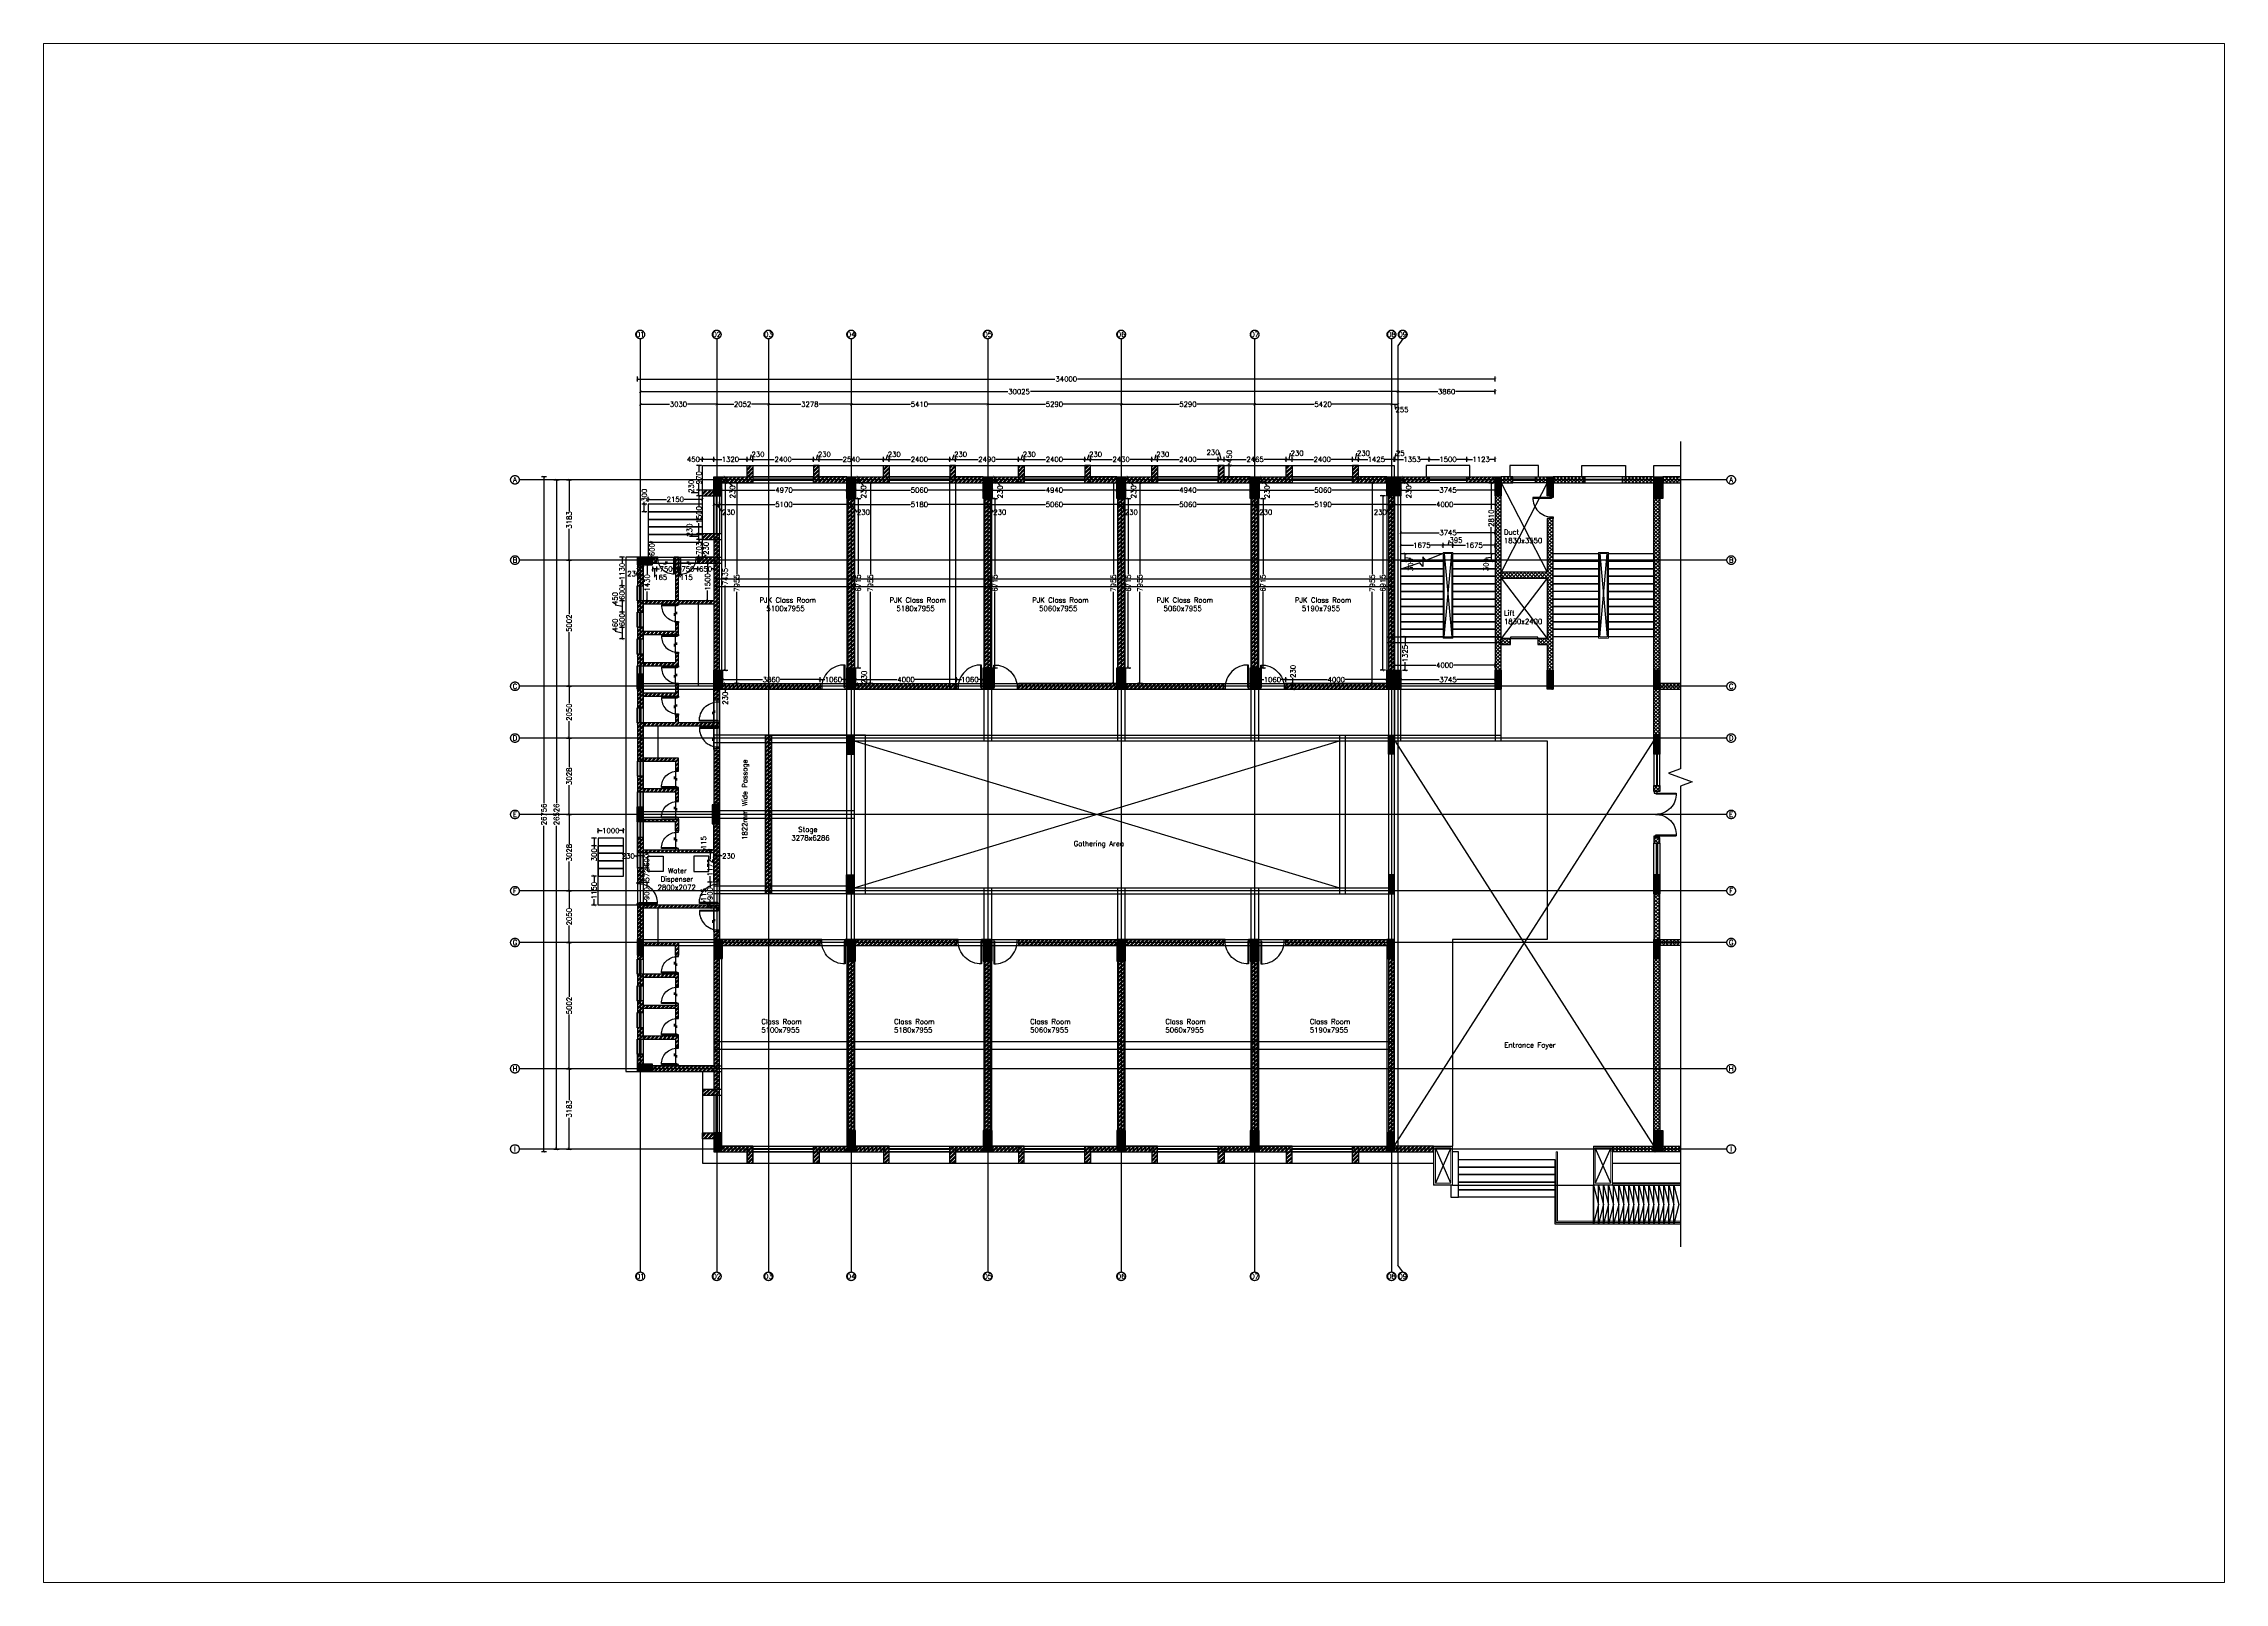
# Paper-space layout 'Layout1' of a CAD drawing. Header units: millimetres. Extents: x 0 to 33, y 0 to 23.3.
# The model-space entities are those that its viewports show. They can reach past a viewport. Long polylines and large blocks are cut down to what shows.
import ezdxf

# ---------------------------------------------------------------- set-up
doc = ezdxf.new("R2010")
doc.units = ezdxf.units.MM
doc.header["$MEASUREMENT"] = 0
doc.header["$PDMODE"] = 35
doc.header["$PDSIZE"] = -0.5
for name, pattern in [('CENTER', [50.8, 31.75, -6.35, 6.35, -6.35]), ('DASHED', [0.75, 0.5, -0.25]), ('HIDDEN', [0.375, 0.25, -0.125])]:
    doc.linetypes.add(name, pattern=pattern)
doc.layers.get('0').update_dxf_attribs({"linetype": 'CONTINUOUS'})
doc.layers.get('Defpoints').update_dxf_attribs({"linetype": 'CONTINUOUS'})
for name, color, linetype, lineweight in [('A_Dim', 7, 'CONTINUOUS', 5), ('Fab_Cut_Existing', 8, 'CONTINUOUS', 18), ('Fab_Ele_Railing', 4, 'CONTINUOUS', 18)]:
    doc.layers.add(name, color=color, linetype=linetype, lineweight=lineweight)
for name, color, linetype in [('Ano_Line_Grid', 4, 'CENTER'), ('Ano_Tag_Level Drop', 6, 'CONTINUOUS'), ('Dim_Arc_100', 4, 'CONTINUOUS'), ('Dim_Arc_30', 4, 'CONTINUOUS'), ('Hth_Cut_RCC_Existing', 17, 'CONTINUOUS'), ('Hth_Cut_RCC_Proposed', 205, 'CONTINUOUS'), ('Hth_Cut_Wall_Existing', 96, 'CONTINUOUS'), ('Hth_Cut_Wall_Proposed', 204, 'CONTINUOUS'), ('Pline_Cut_Door & Window', 6, 'CONTINUOUS'), ('Pline_Elv_Stair', 3, 'CONTINUOUS'), ('Pln_Cut_Door & Window', 6, 'CONTINUOUS'), ('Pln_Cut_Existing Buildings', 3, 'CONTINUOUS'), ('Pln_Elv_04', 8, 'CONTINUOUS'), ('Pln_Elv_05', 9, 'CONTINUOUS'), ('Pln_Elv_08', 203, 'CONTINUOUS'), ('Pln_Elv_Dotted', 8, 'HIDDEN'), ('Pln_Elv_Stair', 3, 'CONTINUOUS'), ('Pln_Elv_Stair_Dotted', 4, 'HIDDEN'), ('Str_Beams', 8, 'HIDDEN'), ('Str_RCC_Existing', 17, 'CONTINUOUS'), ('Str_RCC_Proposed', 5, 'CONTINUOUS'), ('Txt_Arc', 2, 'CONTINUOUS'), ('Txt_Grid', 4, 'CONTINUOUS'), ('Wal_Cut_Existing', 96, 'CONTINUOUS'), ('Wal_Cut_Proposed', 1, 'CONTINUOUS'), ('Wal_Ele_Parapet', 8, 'CONTINUOUS')]:
    doc.layers.add(name, color=color, linetype=linetype)
doc.styles.add('Jwalant', font='romans.shx')
doc.styles.add('MSA_Standard', font='romans.shx')
doc.dimstyles.new('Msa_1_100', dxfattribs={"dimscale": 100, "dimtxt": 2, "dimasz": 1, "dimexe": 1, "dimexo": 0, "dimgap": 0, "dimtad": 0, "dimdec": 0, "dimzin": 0, "dimdsep": 46, "dimtxsty": 'MSA_Standard', "dimblk": 'ARCHTICK', "dimcen": 0.09, "dimclrd": 4, "dimclre": 4, "dimclrt": 6, "dimadec": 0, "dimazin": 0, "dimtfac": 1, "dimtdec": 0, "dimtofl": 0, "dimtmove": 0, "dimatfit": 3, "dimfxl": 0, "dimtolj": 1, "dimtzin": 0, "dimlwd": -1, "dimlwe": -1, "dimarcsym": 0})
pattern_1 = [(45, (-5, 0), (-79.549513, 79.549513), []), (45, (48.03, 0), (-79.549513, 79.549513), [])]
pattern_2 = [(45, (-5, 0), (-70.710678, 70.710678), []), (135, (-5, 0), (-70.710678, -70.710678), [])]
pattern_3 = [(45, (-5, 48285.22), (-70.710678, 70.710678), []), (135, (-5, 48285.22), (-70.710678, -70.710678), [])]
pattern_4 = [(45, (-5, -2570), (-70.710678, 70.710678), []), (135, (-5, -2570), (-70.710678, -70.710678), [])]

# ---------------------------------------------------------------- blocks, each defined once
blk = doc.blocks.new('Door_D5_1000')
at = {"layer": 'Pln_Cut_Door & Window'}
for p, q in [((8531020, -1784615, 0), (8531053, -1784615, 0)), ((8531020, -1784615, 0), (8531020, -1785508, 0)), ((8531053, -1784615, 0), (8531053, -1785509, 0))]:
    blk.add_line(p, q, dxfattribs=at)
blk.add_lwpolyline([(8531020, -1784664), (8530953, -1784664), (8530953, -1784549), (8531020, -1784549)], close=True, dxfattribs=at)
at = {"layer": 'Pln_Cut_Door & Window', "elevation": 0}
blk.add_lwpolyline([(8532013, -1784664), (8531947, -1784664), (8531947, -1784549), (8532013, -1784549)], close=True, dxfattribs=at)
at = {"layer": 'Pln_Cut_Door & Window'}
blk.add_arc((8531053, -1784615, 0), 894, 267.87104, 0.71025, dxfattribs=at)
blk = doc.blocks.new('Tile Drop')
at = {"layer": 'Ano_Tag_Level Drop', "linetype": 'Continuous', "ltscale": 20}
for points in [[(3619, 97451), (3680, 97451)], [(3619, 97440), (3680, 97440)], [(3619, 97428), (3680, 97428)], [(3619, 97420), (3680, 97420)], [(3619, 97410), (3680, 97410)], [(3619, 97399), (3680, 97399)], [(3680, 97512), (3744, 97512)], [(3680, 97501), (3744, 97501)], [(3680, 97489), (3744, 97489)], [(3680, 97481), (3744, 97481)], [(3680, 97472), (3744, 97472)], [(3680, 97461), (3744, 97461)], [(3680, 97451), (3744, 97451)]]:
    blk.add_lwpolyline(points, dxfattribs=at)
blk = doc.blocks.new('Door_D10_800')
at = {"layer": 'Ano_Tag_Level Drop', "ltscale": 60}
blk.add_lwpolyline([(8546155, -1783642), (8546155, -1782892)], dxfattribs=at)
at = {"layer": 'Pline_Cut_Door & Window'}
for p, q in [((8546216, -1782945, 0), (8545600, -1782945, 0)), ((8546216, -1782945, 0), (8546216, -1782972, 0)), ((8546216, -1782972, 0), (8545599, -1782972, 0))]:
    blk.add_line(p, q, dxfattribs=at)
blk.add_lwpolyline([(8546155, -1782945), (8546155, -1782892), (8546270, -1782892), (8546270, -1782945)], close=True, dxfattribs=at)
at = {"layer": 'Pline_Cut_Door & Window', "elevation": 0}
blk.add_lwpolyline([(8546155, -1783642), (8546155, -1783589), (8546270, -1783589), (8546270, -1783642)], close=True, dxfattribs=at)
at = {"layer": 'Pline_Cut_Door & Window'}
blk.add_arc((8546216, -1782972, 0), 617, 177.5326, 270.71025, dxfattribs=at)
at = {"layer": 'Ano_Tag_Level Drop', "extrusion": (0, 0, -1), "xscale": -1, "zscale": -1, "rotation": 180}
blk.add_blockref('Tile Drop', (-8549835, -1685841), dxfattribs=at)
blk = doc.blocks.new('Window_W1_600')
at = {"layer": 'Pln_Cut_Door & Window'}
for points in [[(269461, 2933), (269461, 3163), (270061, 3163), (270061, 2933)], [(269461, 3068), (270061, 3068), (270061, 3028), (269461, 3028)]]:
    blk.add_lwpolyline(points, close=True, dxfattribs=at)
blk = doc.blocks.new('Door_900')
at = {"layer": 'Pln_Cut_Door & Window'}
for p, q in [((261923, 20058, 0), (261956, 20058, 0)), ((261923, 20058, 0), (261923, 19325, 0)), ((261956, 20058, 0), (261956, 19325, 0))]:
    blk.add_line(p, q, dxfattribs=at)
blk.add_lwpolyline([(261923, 20010), (261856, 20010), (261856, 20125), (261923, 20125)], close=True, dxfattribs=at)
at = {"layer": 'Pln_Cut_Door & Window', "elevation": 0}
blk.add_lwpolyline([(262756, 20010), (262690, 20010), (262690, 20125), (262756, 20125)], close=True, dxfattribs=at)
at = {"layer": 'Pln_Cut_Door & Window'}
blk.add_arc((261956, 20058, 0), 734, 267.40638, 0.71025, dxfattribs=at)
blk = doc.blocks.new('Door_900a')
at = {"layer": 'Ano_Tag_Level Drop', "ltscale": 60}
blk.add_lwpolyline([(267226, 25501), (267226, 26251)], dxfattribs=at)
at = {"layer": 'Pln_Cut_Door & Window'}
for p, q in [((267403, 26171, 0), (266786, 26171, 0)), ((267403, 26198, 0), (266787, 26198, 0)), ((267403, 26198, 0), (267403, 26171, 0))]:
    blk.add_line(p, q, dxfattribs=at)
blk.add_lwpolyline([(267366, 26198), (267366, 26251), (267456, 26251), (267456, 26198)], close=True, dxfattribs=at)
at = {"layer": 'Pln_Cut_Door & Window', "elevation": 0}
blk.add_lwpolyline([(267366, 25501), (267366, 25555), (267456, 25555), (267456, 25501)], close=True, dxfattribs=at)
at = {"layer": 'Pln_Cut_Door & Window'}
blk.add_arc((267403, 26171, 0), 617, 177.5326, 270.71025, dxfattribs=at)
at = {"layer": 'Ano_Tag_Level Drop', "extrusion": (0, 0, -1), "xscale": -1, "zscale": -1, "rotation": 180}
blk.add_blockref('Tile Drop', (-270906, 123302), dxfattribs=at)
blk = doc.blocks.new('Window_W1_1200')
at = {"layer": 'Pln_Cut_Door & Window'}
for points in [[(11680, -230), (11680, 0), (14080, 0), (14080, -230)], [(11680, -95), (14080, -95), (14080, -135), (11680, -135)]]:
    blk.add_lwpolyline(points, close=True, dxfattribs=at)
blk = doc.blocks.new('ramp')
at = {"layer": 'Pline_Elv_Stair'}
for points in [[(306597, -1552), (306597, -27), (306796, -789)], [(306796, -1552), (306796, -27), (306995, -789)], [(306995, -1552), (306995, -27), (307194, -789)], [(307194, -1552), (307194, -27), (307393, -789)], [(307393, -1552), (307393, -27), (307593, -789)], [(307593, -1552), (307593, -27), (307792, -789)], [(307792, -1552), (307792, -27), (307991, -789)], [(307991, -1552), (307991, -27), (308190, -789)], [(308190, -1552), (308190, -27), (308390, -789)], [(308390, -1552), (308390, -27), (308589, -789)], [(308589, -1552), (308589, -27), (308788, -789)], [(308788, -1552), (308788, -27), (308987, -789)], [(308987, -1552), (308987, -27), (309186, -789)], [(309186, -1552), (309186, -27), (309386, -789)], [(309386, -1552), (309386, -27), (309585, -789)], [(309585, -1552), (309585, -27), (309784, -789)], [(309784, -1552), (309784, -27), (309983, -789)]]:
    blk.add_lwpolyline(points, close=True, dxfattribs=at)
blk = doc.blocks.new('V3_332X900')
at = {"layer": 'Pln_Cut_Door & Window'}
for points in [[(267258, 20516), (267258, 20746), (267590, 20746), (267590, 20516)], [(267258, 20651), (267590, 20651), (267590, 20611), (267258, 20611)]]:
    blk.add_lwpolyline(points, close=True, dxfattribs=at)
blk = doc.blocks.new('GRID 1')
at = {"layer": 'Ano_Line_Grid', "ltscale": 50}
for p, q in [((268822, 33524), (268822, -3467)), ((271852, 33524), (271852, -3467)), ((273904, 33524), (273904, -3467)), ((277182, 33524), (277182, -3467)), ((282592, 33524), (282592, -3467)), ((287882, 33524), (287882, -3467)), ((293172, 33524), (293172, -3467)), ((298592, 33524), (298592, -3467)), ((299039, 33524), (298847, 33248)), ((298847, 33248), (298847, -3191)), ((311884, 27934), (264029, 27934)), ((311884, 24751), (264029, 24751)), ((311884, 19749), (264029, 19749)), ((311884, 17699), (264029, 17699)), ((311884, 14671), (264029, 14671)), ((311884, 11643), (264029, 11643)), ((311884, 9593), (264029, 9593)), ((311884, 4591), (264029, 4591)), ((311884, 1408), (264029, 1408)), ((299039, -3467), (298847, -3191))]:
    blk.add_line(p, q, dxfattribs=at)
at = {"layer": 'Ano_Line_Grid'}
for centre in [(268822, 33696), (271852, 33696), (273904, 33696), (273904, 33696), (277182, 33696), (282592, 33696), (287882, 33696), (293172, 33696), (298592, 33696), (299039, 33696), (263857, 27934), (312056, 27934), (263857, 24751), (312056, 24751), (263857, 19749), (312056, 19749), (263857, 17699), (312056, 17699), (263857, 14671), (312056, 14671), (263857, 11643), (312056, 11643), (263857, 9593), (312056, 9593), (263857, 4591), (312056, 4591), (263857, 1408), (312056, 1408), (268822, -3639), (271852, -3639), (273904, -3639), (273904, -3639), (277182, -3639), (282592, -3639), (287882, -3639), (293172, -3639), (298592, -3639), (299039, -3639)]:
    blk.add_circle(centre, 172, dxfattribs=at)
at = {"layer": 'Txt_Grid', "char_height": 200, "attachment_point": 5, "style": 'Jwalant'}
for s, insert in [('01', (268822, 33696)), ('02', (271852, 33696)), ('03', (273904, 33696)), ('04', (277182, 33696)), ('05', (282592, 33696)), ('06', (287882, 33696)), ('07', (293172, 33696)), ('08', (298592, 33696)), ('09', (299039, 33696)), ('A', (263857, 27934)), ('A', (312056, 27934)), ('B', (263857, 24751)), ('B', (312056, 24751)), ('C', (263857, 19749)), ('C', (312056, 19749)), ('D', (263857, 17699)), ('D', (312056, 17699)), ('E', (263857, 14671)), ('E', (312056, 14671)), ('F', (263857, 11643)), ('F', (312056, 11643)), ('G', (263857, 9593)), ('G', (312056, 9593)), ('H', (263857, 4591)), ('H', (312056, 4591)), ('I', (263857, 1408)), ('I', (312056, 1408)), ('01', (268822, -3639)), ('02', (271852, -3639)), ('03', (273904, -3639)), ('04', (277182, -3639)), ('05', (282592, -3639)), ('06', (287882, -3639)), ('07', (293172, -3639)), ('08', (298592, -3639)), ('09', (299039, -3639))]:
    blk.add_mtext_dynamic_manual_height_columns(s, width=700.14, gutter_width=1, heights=[0], dxfattribs=dict(at, insert=insert))
blk = doc.blocks.new('W3')
at = {"layer": 'Pln_Cut_Door & Window'}
for points in [[(299957, 28049), (301457, 28049), (301457, 27819), (299957, 27819)], [(301457, 27954), (299957, 27954), (299957, 27914), (301457, 27914)]]:
    blk.add_lwpolyline(points, close=True, dxfattribs=at)
blk = doc.blocks.new('D1_1820X2100')
at = {"layer": 'Pln_Cut_Door & Window'}
for p, q in [((299679, 19060, 0), (299712, 19060, 0)), ((299679, 19060, 0), (299679, 18251, 0)), ((299712, 19060, 0), (299712, 18250, 0)), ((301366, 19060, 0), (301333, 19060, 0)), ((301333, 19060, 0), (301333, 18250, 0)), ((301366, 19060, 0), (301366, 18251, 0))]:
    blk.add_line(p, q, dxfattribs=at)
for points in [[(299679, 19011), (299613, 19011), (299613, 19126), (299679, 19126)], [(301366, 19011), (301433, 19011), (301433, 19126), (301366, 19126)]]:
    blk.add_lwpolyline(points, close=True, dxfattribs=at)
for centre, start, end in [((299712, 19061, 0), 267.68202, 0.63293), ((301333, 19061, 0), 179.36707, 272.31798)]:
    blk.add_arc(centre, 811, start, end, dxfattribs=at)
blk = doc.blocks.new('EC')
at = {"layer": 'Hth_Cut_RCC_Existing'}
h = blk.add_hatch(dxfattribs=at)
h.set_pattern_fill('ANSI36', color=256, scale=200)
h.set_pattern_definition([(45, (1509.642, -10610.628), (13.2582521, 48.6135912), [62.5, -12.5, 0, -12.5])])
h.paths.add_polyline_path([(225663, -107515), (225893, -107515), (225893, -108265), (225663, -108265)])
at = {"layer": 'Str_RCC_Existing'}
blk.add_lwpolyline([(225663, -107515), (225893, -107515), (225893, -108265), (225663, -108265)], close=True, dxfattribs=at)
blk = doc.blocks.new('ew')
at = {"layer": 'Pln_Cut_Door & Window'}
for points in [[(303856, 28677), (304756, 28677), (304756, 28447), (303856, 28447)], [(304756, 28582), (303856, 28582), (303856, 28542), (304756, 28542)]]:
    blk.add_lwpolyline(points, close=True, dxfattribs=at)
blk = doc.blocks.new('lvl drop')
at = {"layer": 'Ano_Tag_Level Drop', "ltscale": 60}
blk.add_lwpolyline([(263808, -29746), (263808, -28846)], dxfattribs=at)
at = {"layer": 'Ano_Tag_Level Drop', "extrusion": (0, 0, -1), "xscale": -1, "zscale": -1, "rotation": 180}
blk.add_blockref('Tile Drop', (-267488, 68122), dxfattribs=at)
blk = doc.blocks.new('cl')
at = {"layer": 'Hth_Cut_RCC_Proposed'}
h = blk.add_hatch(color=256, dxfattribs=at)
h.dxf.hatch_style = 1
h.paths.add_polyline_path([(377587, 40029), (377887, 40029), (377887, 39279), (377587, 39279)])
h = blk.add_hatch(color=256, dxfattribs=at)
h.dxf.hatch_style = 1
h.paths.add_polyline_path([(382857, 40029), (383207, 40029), (383207, 39179), (382857, 39179)])
h = blk.add_hatch(color=256, dxfattribs=at)
h.dxf.hatch_style = 1
h.paths.add_polyline_path([(388267, 40029), (388617, 40029), (388617, 39179), (388267, 39179)])
h = blk.add_hatch(color=256, dxfattribs=at)
h.dxf.hatch_style = 1
h.paths.add_polyline_path([(393557, 40029), (393907, 40029), (393907, 39179), (393557, 39179)])
h = blk.add_hatch(color=256, dxfattribs=at)
h.dxf.hatch_style = 1
h.paths.add_polyline_path([(398847, 40029), (399197, 40029), (399197, 39179), (398847, 39179)])
h = blk.add_hatch(color=256, dxfattribs=at)
h.dxf.hatch_style = 1
h.paths.add_polyline_path([(404257, 40029), (404557, 40029), (404557, 39279), (404257, 39279)])
h = blk.add_hatch(color=256, dxfattribs=at)
h.dxf.hatch_style = 1
h.paths.add_polyline_path([(404812, 40029), (404582, 40029), (404582, 39279), (404812, 39279)])
h = blk.add_hatch(color=256, dxfattribs=at)
h.dxf.hatch_style = 1
h.paths.add_polyline_path([(374557, 36846), (374557, 36546), (375157, 36546), (375157, 36846)])
h = blk.add_hatch(color=256, dxfattribs=at)
h.dxf.hatch_style = 1
h.paths.add_polyline_path([(374557, 32214), (374787, 32214), (374787, 31614), (374557, 31614)])
h = blk.add_hatch(color=256, dxfattribs=at)
h.dxf.hatch_style = 1
h.paths.add_polyline_path([(377587, 32364), (377937, 32364), (377937, 31614), (377587, 31614)])
h = blk.add_hatch(color=256, dxfattribs=at)
h.dxf.hatch_style = 1
h.paths.add_polyline_path([(382857, 32464), (383207, 32464), (383207, 31614), (382857, 31614)])
h = blk.add_hatch(color=256, dxfattribs=at)
h.dxf.hatch_style = 1
h.paths.add_polyline_path([(388267, 32464), (388617, 32464), (388617, 31614), (388267, 31614)])
h = blk.add_hatch(color=256, dxfattribs=at)
h.dxf.hatch_style = 1
h.paths.add_polyline_path([(393557, 32464), (393907, 32464), (393907, 31614), (393557, 31614)])
h = blk.add_hatch(color=256, dxfattribs=at)
h.dxf.hatch_style = 1
h.paths.add_polyline_path([(398847, 32464), (399197, 32464), (399197, 31614), (398847, 31614)])
h = blk.add_hatch(color=256, dxfattribs=at)
h.dxf.hatch_style = 1
h.paths.add_polyline_path([(404257, 32364), (404557, 32364), (404557, 31614), (404257, 31614)])
h = blk.add_hatch(color=256, dxfattribs=at)
h.dxf.hatch_style = 1
h.paths.add_polyline_path([(404812, 32364), (404582, 32364), (404582, 31614), (404812, 31614)])
h = blk.add_hatch(color=256, dxfattribs=at)
h.dxf.hatch_style = 1
h.paths.add_polyline_path([(382847, 29044), (383147, 29044), (383147, 29794), (382847, 29794)])
h = blk.add_hatch(color=256, dxfattribs=at)
h.dxf.hatch_style = 1
h.paths.add_polyline_path([(404327, 29794), (404557, 29794), (404557, 29044), (404327, 29044)])
h = blk.add_hatch(color=256, dxfattribs=at)
h.dxf.hatch_style = 1
h.paths.add_polyline_path([(374557, 26951), (374787, 26951), (374787, 26351), (374557, 26351)])
h = blk.add_hatch(color=256, dxfattribs=at)
h.dxf.hatch_style = 1
h.paths.add_polyline_path([(377517, 26276), (377817, 26276), (377817, 27026), (377517, 27026)])
h = blk.add_hatch(color=256, dxfattribs=at)
h.dxf.hatch_style = 1
h.paths.add_polyline_path([(382847, 24258), (383147, 24258), (383147, 23508), (382847, 23508)])
h = blk.add_hatch(color=256, dxfattribs=at)
h.dxf.hatch_style = 1
h.paths.add_polyline_path([(404327, 23508), (404557, 23508), (404557, 24258), (404327, 24258)])
h = blk.add_hatch(color=256, dxfattribs=at)
h.dxf.hatch_style = 1
h.paths.add_polyline_path([(374557, 21088), (374787, 21088), (374787, 21688), (374557, 21688)])
h = blk.add_hatch(color=256, dxfattribs=at)
h.dxf.hatch_style = 1
h.paths.add_polyline_path([(377587, 20938), (377937, 20938), (377937, 21688), (377587, 21688)])
h = blk.add_hatch(color=256, dxfattribs=at)
h.dxf.hatch_style = 1
h.paths.add_polyline_path([(382857, 20838), (383207, 20838), (383207, 21688), (382857, 21688)])
h = blk.add_hatch(color=256, dxfattribs=at)
h.dxf.hatch_style = 1
h.paths.add_polyline_path([(388267, 20838), (388617, 20838), (388617, 21688), (388267, 21688)])
h = blk.add_hatch(color=256, dxfattribs=at)
h.dxf.hatch_style = 1
h.paths.add_polyline_path([(393557, 20838), (393907, 20838), (393907, 21688), (393557, 21688)])
h = blk.add_hatch(color=256, dxfattribs=at)
h.dxf.hatch_style = 1
h.paths.add_polyline_path([(398847, 20838), (399197, 20838), (399197, 21688), (398847, 21688)])
h = blk.add_hatch(color=256, dxfattribs=at)
h.dxf.hatch_style = 1
h.paths.add_polyline_path([(404257, 20938), (404557, 20938), (404557, 21688), (404257, 21688)])
h = blk.add_hatch(color=256, dxfattribs=at)
h.dxf.hatch_style = 1
h.paths.add_polyline_path([(374557, 16756), (374557, 16456), (375157, 16456), (375157, 16756)])
h = blk.add_hatch(color=256, dxfattribs=at)
h.dxf.hatch_style = 1
h.paths.add_polyline_path([(377587, 13273), (377887, 13273), (377887, 14023), (377587, 14023)])
h = blk.add_hatch(color=256, dxfattribs=at)
h.dxf.hatch_style = 1
h.paths.add_polyline_path([(382857, 13273), (383207, 13273), (383207, 14123), (382857, 14123)])
h = blk.add_hatch(color=256, dxfattribs=at)
h.dxf.hatch_style = 1
h.paths.add_polyline_path([(388267, 13273), (388617, 13273), (388617, 14123), (388267, 14123)])
h = blk.add_hatch(color=256, dxfattribs=at)
h.dxf.hatch_style = 1
h.paths.add_polyline_path([(393557, 13273), (393907, 13273), (393907, 14123), (393557, 14123)])
h = blk.add_hatch(color=256, dxfattribs=at)
h.dxf.hatch_style = 1
h.paths.add_polyline_path([(398847, 13273), (399197, 13273), (399197, 14123), (398847, 14123)])
h = blk.add_hatch(color=256, dxfattribs=at)
h.dxf.hatch_style = 1
h.paths.add_polyline_path([(404257, 13273), (404557, 13273), (404557, 14023), (404257, 14023)])
at = {"layer": 'Str_RCC_Proposed'}
for p, q in [((374557, 36846), (374557, 36546)), ((375157, 36846), (374557, 36846)), ((374557, 36546), (375157, 36546)), ((375157, 36546), (375157, 36846)), ((383147, 29794), (382847, 29794)), ((382847, 29794), (382847, 29042)), ((383147, 29042), (383147, 29794)), ((404327, 29794), (404557, 29794)), ((404327, 29044), (404327, 29794)), ((404557, 29794), (404557, 29044)), ((382847, 29044), (383147, 29044)), ((404557, 29044), (404327, 29044)), ((382847, 24258), (383147, 24258)), ((382847, 23508), (382847, 24258)), ((383147, 24258), (383147, 23508)), ((404557, 24258), (404327, 24258)), ((404327, 24258), (404327, 23508)), ((404557, 23508), (404557, 24258)), ((383147, 23508), (382847, 23508)), ((404327, 23508), (404557, 23508)), ((374557, 16756), (374557, 16456)), ((375157, 16756), (374557, 16756)), ((374557, 16456), (375157, 16456)), ((375157, 16456), (375157, 16756))]:
    blk.add_line(p, q, dxfattribs=at)
for points in [[(377587, 40029), (377887, 40029), (377887, 39279), (377587, 39279)], [(382857, 40029), (383207, 40029), (383207, 39179), (382857, 39179)], [(388267, 40029), (388617, 40029), (388617, 39179), (388267, 39179)], [(393557, 40029), (393907, 40029), (393907, 39179), (393557, 39179)], [(398847, 40029), (399197, 40029), (399197, 39179), (398847, 39179)], [(404257, 40029), (404557, 40029), (404557, 39279), (404257, 39279)], [(404582, 40029), (404812, 40029), (404812, 39279), (404582, 39279)], [(374557, 32214), (374787, 32214), (374787, 31614), (374557, 31614)], [(377587, 32364), (377937, 32364), (377937, 31614), (377587, 31614)], [(382857, 32464), (383207, 32464), (383207, 31614), (382857, 31614)], [(388267, 32464), (388617, 32464), (388617, 31614), (388267, 31614)], [(393557, 32464), (393907, 32464), (393907, 31614), (393557, 31614)], [(398847, 32464), (399197, 32464), (399197, 31614), (398847, 31614)], [(404257, 32364), (404557, 32364), (404557, 31614), (404257, 31614)], [(404582, 32364), (404812, 32364), (404812, 31614), (404582, 31614)], [(374557, 26951), (374787, 26951), (374787, 26351), (374557, 26351)], [(377517, 26276), (377817, 26276), (377817, 27026), (377517, 27026)], [(374557, 21088), (374787, 21088), (374787, 21688), (374557, 21688)], [(377587, 20938), (377937, 20938), (377937, 21688), (377587, 21688)], [(382857, 20838), (383207, 20838), (383207, 21688), (382857, 21688)], [(388267, 20838), (388617, 20838), (388617, 21688), (388267, 21688)], [(393557, 20838), (393907, 20838), (393907, 21688), (393557, 21688)], [(398847, 20838), (399197, 20838), (399197, 21688), (398847, 21688)], [(404257, 20938), (404557, 20938), (404557, 21688), (404257, 21688)], [(377587, 13273), (377887, 13273), (377887, 14023), (377587, 14023)], [(382857, 13273), (383207, 13273), (383207, 14123), (382857, 14123)], [(388267, 13273), (388617, 13273), (388617, 14123), (388267, 14123)], [(393557, 13273), (393907, 13273), (393907, 14123), (393557, 14123)], [(398847, 13273), (399197, 13273), (399197, 14123), (398847, 14123)], [(404257, 13273), (404557, 13273), (404557, 14023), (404257, 14023)]]:
    blk.add_lwpolyline(points, close=True, dxfattribs=at)
blk = doc.blocks.new('_ArchTick')
at = {"linetype": 'ByBlock', "const_width": 0.15}
blk.add_lwpolyline([(-0.5, -0.5), (0.5, 0.5)], dxfattribs=at)
blk = doc.blocks.new('*D3943')
at = {"layer": 'Defpoints', "color": 0, "transparency": 16777216}
for p in [(0, 0), (3030, 0), (3030, -2595)]:
    blk.add_point(p, dxfattribs=at)
at = {"layer": 'Dim_Arc_100', "color": 4, "transparency": 16777216}
for p, q in [((0, -2495), (0, -2695)), ((3030, -2495), (3030, -2695)), ((0, -2595), (1163, -2595)), ((3030, -2595), (1867, -2595))]:
    blk.add_line(p, q, dxfattribs=at)
at = {"layer": 'Dim_Arc_100', "color": 4, "transparency": 16777216, "xscale": 100, "yscale": 100, "zscale": 100, "rotation": 180}
blk.add_blockref('_ArchTick', (0, -2595), dxfattribs=at)
at = {"layer": 'Dim_Arc_100', "color": 4, "transparency": 16777216, "xscale": 100, "yscale": 100, "zscale": 100}
blk.add_blockref('_ArchTick', (3030, -2595), dxfattribs=at)
at = {"layer": 'Dim_Arc_100', "color": 6, "transparency": 16777216, "insert": (1515, -2595), "char_height": 200, "attachment_point": 5, "style": 'MSA_Standard'}
blk.add_mtext('\\A1;3030', dxfattribs=at)
blk = doc.blocks.new('*D3944')
at = {"layer": 'Defpoints', "color": 0, "ltscale": 1000, "transparency": 16777216}
for p in [(3030, 0), (5082, 0), (5082, -2595)]:
    blk.add_point(p, dxfattribs=at)
at = {"layer": 'Dim_Arc_100', "color": 4, "ltscale": 1000, "transparency": 16777216}
for p, q in [((3030, -2495), (3030, -2695)), ((5082, -2495), (5082, -2695)), ((3030, -2595), (3704, -2595)), ((5082, -2595), (4408, -2595))]:
    blk.add_line(p, q, dxfattribs=at)
at = {"layer": 'Dim_Arc_100', "color": 4, "ltscale": 1000, "transparency": 16777216, "xscale": 100, "yscale": 100, "zscale": 100, "rotation": 180}
blk.add_blockref('_ArchTick', (3030, -2595), dxfattribs=at)
at = {"layer": 'Dim_Arc_100', "color": 4, "ltscale": 1000, "transparency": 16777216, "xscale": 100, "yscale": 100, "zscale": 100}
blk.add_blockref('_ArchTick', (5082, -2595), dxfattribs=at)
at = {"layer": 'Dim_Arc_100', "color": 6, "ltscale": 1000, "transparency": 16777216, "insert": (4056, -2595), "char_height": 200, "attachment_point": 5, "style": 'MSA_Standard'}
blk.add_mtext('\\A1;2052', dxfattribs=at)
blk = doc.blocks.new('*D3945')
at = {"layer": 'Defpoints', "color": 0, "ltscale": 1000, "transparency": 16777216}
for p in [(5082, 0), (8360, 0), (8360, -2595)]:
    blk.add_point(p, dxfattribs=at)
at = {"layer": 'Dim_Arc_100', "color": 4, "ltscale": 1000, "transparency": 16777216}
for p, q in [((5082, -2495), (5082, -2695)), ((8360, -2495), (8360, -2695)), ((5082, -2595), (6369, -2595)), ((8360, -2595), (7073, -2595))]:
    blk.add_line(p, q, dxfattribs=at)
at = {"layer": 'Dim_Arc_100', "color": 4, "ltscale": 1000, "transparency": 16777216, "xscale": 100, "yscale": 100, "zscale": 100, "rotation": 180}
blk.add_blockref('_ArchTick', (5082, -2595), dxfattribs=at)
at = {"layer": 'Dim_Arc_100', "color": 4, "ltscale": 1000, "transparency": 16777216, "xscale": 100, "yscale": 100, "zscale": 100}
blk.add_blockref('_ArchTick', (8360, -2595), dxfattribs=at)
at = {"layer": 'Dim_Arc_100', "color": 6, "ltscale": 1000, "transparency": 16777216, "insert": (6721, -2595), "char_height": 200, "attachment_point": 5, "style": 'MSA_Standard'}
blk.add_mtext('\\A1;3278', dxfattribs=at)
blk = doc.blocks.new('*D3946')
at = {"layer": 'Defpoints', "color": 0, "ltscale": 1000, "transparency": 16777216}
for p in [(8360, 0), (13770, 0), (13770, -2595)]:
    blk.add_point(p, dxfattribs=at)
at = {"layer": 'Dim_Arc_100', "color": 4, "ltscale": 1000, "transparency": 16777216}
for p, q in [((8360, -2495), (8360, -2695)), ((13770, -2495), (13770, -2695)), ((8360, -2595), (10713, -2595)), ((13770, -2595), (11417, -2595))]:
    blk.add_line(p, q, dxfattribs=at)
at = {"layer": 'Dim_Arc_100', "color": 4, "ltscale": 1000, "transparency": 16777216, "xscale": 100, "yscale": 100, "zscale": 100, "rotation": 180}
blk.add_blockref('_ArchTick', (8360, -2595), dxfattribs=at)
at = {"layer": 'Dim_Arc_100', "color": 4, "ltscale": 1000, "transparency": 16777216, "xscale": 100, "yscale": 100, "zscale": 100}
blk.add_blockref('_ArchTick', (13770, -2595), dxfattribs=at)
at = {"layer": 'Dim_Arc_100', "color": 6, "ltscale": 1000, "transparency": 16777216, "insert": (11065, -2595), "char_height": 200, "attachment_point": 5, "style": 'MSA_Standard'}
blk.add_mtext('\\A1;5410', dxfattribs=at)
blk = doc.blocks.new('*D3947')
at = {"layer": 'Defpoints', "color": 0, "ltscale": 1000, "transparency": 16777216}
for p in [(13770, 0), (19060, 0), (19060, -2595)]:
    blk.add_point(p, dxfattribs=at)
at = {"layer": 'Dim_Arc_100', "color": 4, "ltscale": 1000, "transparency": 16777216}
for p, q in [((13770, -2495), (13770, -2695)), ((19060, -2495), (19060, -2695)), ((13770, -2595), (16063, -2595)), ((19060, -2595), (16767, -2595))]:
    blk.add_line(p, q, dxfattribs=at)
at = {"layer": 'Dim_Arc_100', "color": 4, "ltscale": 1000, "transparency": 16777216, "xscale": 100, "yscale": 100, "zscale": 100, "rotation": 180}
blk.add_blockref('_ArchTick', (13770, -2595), dxfattribs=at)
at = {"layer": 'Dim_Arc_100', "color": 4, "ltscale": 1000, "transparency": 16777216, "xscale": 100, "yscale": 100, "zscale": 100}
blk.add_blockref('_ArchTick', (19060, -2595), dxfattribs=at)
at = {"layer": 'Dim_Arc_100', "color": 6, "ltscale": 1000, "transparency": 16777216, "insert": (16415, -2595), "char_height": 200, "attachment_point": 5, "style": 'MSA_Standard'}
blk.add_mtext('\\A1;5290', dxfattribs=at)
blk = doc.blocks.new('*D3948')
at = {"layer": 'Defpoints', "color": 0, "ltscale": 1000, "transparency": 16777216}
for p in [(19060, 0), (24350, 0), (24350, -2595)]:
    blk.add_point(p, dxfattribs=at)
at = {"layer": 'Dim_Arc_100', "color": 4, "ltscale": 1000, "transparency": 16777216}
for p, q in [((19060, -2495), (19060, -2695)), ((24350, -2495), (24350, -2695)), ((19060, -2595), (21353, -2595)), ((24350, -2595), (22057, -2595))]:
    blk.add_line(p, q, dxfattribs=at)
at = {"layer": 'Dim_Arc_100', "color": 4, "ltscale": 1000, "transparency": 16777216, "xscale": 100, "yscale": 100, "zscale": 100, "rotation": 180}
blk.add_blockref('_ArchTick', (19060, -2595), dxfattribs=at)
at = {"layer": 'Dim_Arc_100', "color": 4, "ltscale": 1000, "transparency": 16777216, "xscale": 100, "yscale": 100, "zscale": 100}
blk.add_blockref('_ArchTick', (24350, -2595), dxfattribs=at)
at = {"layer": 'Dim_Arc_100', "color": 6, "ltscale": 1000, "transparency": 16777216, "insert": (21705, -2595), "char_height": 200, "attachment_point": 5, "style": 'MSA_Standard'}
blk.add_mtext('\\A1;5290', dxfattribs=at)
blk = doc.blocks.new('*D3949')
at = {"layer": 'Defpoints', "color": 0, "ltscale": 1000, "transparency": 16777216}
for p in [(24350, 0), (29770, 0), (29770, -2595)]:
    blk.add_point(p, dxfattribs=at)
at = {"layer": 'Dim_Arc_100', "color": 4, "ltscale": 1000, "transparency": 16777216}
for p, q in [((24350, -2495), (24350, -2695)), ((29770, -2495), (29770, -2695)), ((24350, -2595), (26708, -2595)), ((29770, -2595), (27412, -2595))]:
    blk.add_line(p, q, dxfattribs=at)
at = {"layer": 'Dim_Arc_100', "color": 4, "ltscale": 1000, "transparency": 16777216, "xscale": 100, "yscale": 100, "zscale": 100, "rotation": 180}
blk.add_blockref('_ArchTick', (24350, -2595), dxfattribs=at)
at = {"layer": 'Dim_Arc_100', "color": 4, "ltscale": 1000, "transparency": 16777216, "xscale": 100, "yscale": 100, "zscale": 100}
blk.add_blockref('_ArchTick', (29770, -2595), dxfattribs=at)
at = {"layer": 'Dim_Arc_100', "color": 6, "ltscale": 1000, "transparency": 16777216, "insert": (27060, -2595), "char_height": 200, "attachment_point": 5, "style": 'MSA_Standard'}
blk.add_mtext('\\A1;5420', dxfattribs=at)
blk = doc.blocks.new('*D3950')
at = {"layer": 'Defpoints', "color": 0, "ltscale": 1000, "transparency": 16777216}
for p in [(29770, 0), (30025, -276), (30025, -2595)]:
    blk.add_point(p, dxfattribs=at)
at = {"layer": 'Dim_Arc_100', "color": 4, "ltscale": 1000, "transparency": 16777216}
for p, q in [((29770, -2495), (29770, -2695)), ((30025, -2495), (30025, -2695)), ((29770, -2595), (30025, -2595)), ((29898, -2595), (29932, -2806))]:
    blk.add_line(p, q, dxfattribs=at)
at = {"layer": 'Dim_Arc_100', "color": 4, "ltscale": 1000, "transparency": 16777216, "xscale": 100, "yscale": 100, "zscale": 100, "rotation": 180}
blk.add_blockref('_ArchTick', (29770, -2595), dxfattribs=at)
at = {"layer": 'Dim_Arc_100', "color": 4, "ltscale": 1000, "transparency": 16777216, "xscale": 100, "yscale": 100, "zscale": 100}
blk.add_blockref('_ArchTick', (30025, -2595), dxfattribs=at)
at = {"layer": 'Dim_Arc_100', "color": 6, "ltscale": 1000, "transparency": 16777216, "insert": (30189, -2806), "char_height": 200, "attachment_point": 5, "style": 'MSA_Standard'}
blk.add_mtext('\\A1;255', dxfattribs=at)
blk = doc.blocks.new('*D3951')
at = {"layer": 'Defpoints', "color": 0, "ltscale": 1000, "transparency": 16777216}
for p in [(0, 0), (30025, -276), (30025, -2095)]:
    blk.add_point(p, dxfattribs=at)
at = {"layer": 'Dim_Arc_100', "color": 4, "ltscale": 1000, "transparency": 16777216}
for p, q in [((0, -1995), (0, -2195)), ((0, -2095), (14565, -2095)), ((30025, -2095), (15460, -2095)), ((30025, -1995), (30025, -2195))]:
    blk.add_line(p, q, dxfattribs=at)
at = {"layer": 'Dim_Arc_100', "color": 4, "ltscale": 1000, "transparency": 16777216, "xscale": 100, "yscale": 100, "zscale": 100, "rotation": 180}
blk.add_blockref('_ArchTick', (0, -2095), dxfattribs=at)
at = {"layer": 'Dim_Arc_100', "color": 4, "ltscale": 1000, "transparency": 16777216, "xscale": 100, "yscale": 100, "zscale": 100}
blk.add_blockref('_ArchTick', (30025, -2095), dxfattribs=at)
at = {"layer": 'Dim_Arc_100', "color": 6, "ltscale": 1000, "transparency": 16777216, "insert": (15012, -2095), "char_height": 200, "attachment_point": 5, "style": 'MSA_Standard'}
blk.add_mtext('\\A1;30025', dxfattribs=at)
blk = doc.blocks.new('*D3952')
at = {"layer": 'Defpoints', "color": 0, "ltscale": 1000, "transparency": 16777216}
for p in [(33885, -1595), (33885, -5475), (-115, -8658, 0)]:
    blk.add_point(p, dxfattribs=at)
at = {"layer": 'Dim_Arc_100', "color": 4, "ltscale": 1000, "transparency": 16777216}
for p, q in [((-115, -1695), (-115, -1495)), ((-115, -1595), (16437, -1595)), ((33885, -1595), (17333, -1595)), ((33885, -1695), (33885, -1495))]:
    blk.add_line(p, q, dxfattribs=at)
at = {"layer": 'Dim_Arc_100', "color": 4, "ltscale": 1000, "transparency": 16777216, "xscale": 100, "yscale": 100, "zscale": 100, "rotation": 180}
blk.add_blockref('_ArchTick', (-115, -1595), dxfattribs=at)
at = {"layer": 'Dim_Arc_100', "color": 4, "ltscale": 1000, "transparency": 16777216, "xscale": 100, "yscale": 100, "zscale": 100}
blk.add_blockref('_ArchTick', (33885, -1595), dxfattribs=at)
at = {"layer": 'Dim_Arc_100', "color": 6, "ltscale": 1000, "transparency": 16777216, "insert": (16885, -1595), "char_height": 200, "attachment_point": 5, "style": 'MSA_Standard'}
blk.add_mtext('\\A1;34000', dxfattribs=at)
blk = doc.blocks.new('*D3953')
at = {"layer": 'Defpoints', "color": 0, "ltscale": 1000, "transparency": 16777216}
for p in [(161, -6558), (2465, -6558), (2465, -6858)]:
    blk.add_point(p, dxfattribs=at)
at = {"layer": 'Dim_Arc_100', "color": 4, "ltscale": 1000, "transparency": 16777216}
for p, q in [((261, -6558), (61, -6558)), ((261, -6858), (61, -6858)), ((161, -6558), (161, -6458)), ((161, -6858), (161, -6558))]:
    blk.add_line(p, q, dxfattribs=at)
at = {"layer": 'Dim_Arc_100', "color": 4, "ltscale": 1000, "transparency": 16777216, "xscale": 100, "yscale": 100, "zscale": 100}
for p, rotation in [((161, -6558), 90), ((161, -6858), 270)]:
    blk.add_blockref('_ArchTick', p, dxfattribs=dict(at, rotation=rotation))
at = {"layer": 'Dim_Arc_100', "color": 6, "ltscale": 1000, "transparency": 16777216, "insert": (161, -6201), "char_height": 200, "attachment_point": 5, "rotation": 90, "style": 'MSA_Standard'}
blk.add_mtext('\\A1;300', dxfattribs=at)
blk = doc.blocks.new('*D3954')
at = {"layer": 'Defpoints', "color": 0, "ltscale": 1000, "transparency": 16777216}
for p in [(315, -6558), (2465, -6365), (2465, -6558)]:
    blk.add_point(p, dxfattribs=at)
at = {"layer": 'Dim_Arc_100', "color": 4, "ltscale": 1000, "transparency": 16777216}
for p, q in [((315, -6465), (315, -6265)), ((315, -6365), (1038, -6365)), ((2465, -6365), (1742, -6365)), ((2465, -6465), (2465, -6265))]:
    blk.add_line(p, q, dxfattribs=at)
at = {"layer": 'Dim_Arc_100', "color": 4, "ltscale": 1000, "transparency": 16777216, "xscale": 100, "yscale": 100, "zscale": 100, "rotation": 180}
blk.add_blockref('_ArchTick', (315, -6365), dxfattribs=at)
at = {"layer": 'Dim_Arc_100', "color": 4, "ltscale": 1000, "transparency": 16777216, "xscale": 100, "yscale": 100, "zscale": 100}
blk.add_blockref('_ArchTick', (2465, -6365), dxfattribs=at)
at = {"layer": 'Dim_Arc_100', "color": 6, "ltscale": 1000, "transparency": 16777216, "insert": (1390, -6365), "char_height": 200, "attachment_point": 5, "style": 'MSA_Standard'}
blk.add_mtext('\\A1;2150', dxfattribs=at)
blk = doc.blocks.new('*D3955')
at = {"layer": 'Defpoints', "color": 0, "ltscale": 1000, "transparency": 16777216}
for p in [(3145, -6225), (2326, -7725), (3145, -7725)]:
    blk.add_point(p, dxfattribs=at)
at = {"layer": 'Dim_Arc_100', "color": 4, "ltscale": 1000, "transparency": 16777216}
for p, q in [((2426, -6225), (2226, -6225)), ((2326, -6225), (2326, -6637)), ((2426, -7725), (2226, -7725)), ((2326, -7725), (2326, -7313))]:
    blk.add_line(p, q, dxfattribs=at)
at = {"layer": 'Dim_Arc_100', "color": 4, "ltscale": 1000, "transparency": 16777216, "xscale": 100, "yscale": 100, "zscale": 100}
for p, rotation in [((2326, -6225), 90), ((2326, -7725), 270)]:
    blk.add_blockref('_ArchTick', p, dxfattribs=dict(at, rotation=rotation))
at = {"layer": 'Dim_Arc_100', "color": 6, "ltscale": 1000, "transparency": 16777216, "insert": (2326, -6975), "char_height": 200, "attachment_point": 5, "rotation": 90, "style": 'MSA_Standard'}
blk.add_mtext('\\A1;1500', dxfattribs=at)
blk = doc.blocks.new('*D3956')
at = {"layer": 'Defpoints', "color": 0, "ltscale": 1000, "transparency": 16777216}
for p in [(3215, -5705), (3145, -13140), (3366, -13140)]:
    blk.add_point(p, dxfattribs=at)
at = {"layer": 'Dim_Arc_100', "color": 4, "ltscale": 1000, "transparency": 16777216}
for p, q in [((3266, -5705), (3466, -5705)), ((3366, -5705), (3366, -9070)), ((3366, -13140), (3366, -9775)), ((3266, -13140), (3466, -13140))]:
    blk.add_line(p, q, dxfattribs=at)
at = {"layer": 'Dim_Arc_100', "color": 4, "ltscale": 1000, "transparency": 16777216, "xscale": 100, "yscale": 100, "zscale": 100}
for p, rotation in [((3366, -5705), 90), ((3366, -13140), 270)]:
    blk.add_blockref('_ArchTick', p, dxfattribs=dict(at, rotation=rotation))
at = {"layer": 'Dim_Arc_100', "color": 6, "ltscale": 1000, "transparency": 16777216, "insert": (3366, -9422), "char_height": 200, "attachment_point": 5, "rotation": 90, "style": 'MSA_Standard'}
blk.add_mtext('\\A1;7435', dxfattribs=at)
blk = doc.blocks.new('*D3957')
at = {"layer": 'Defpoints', "color": 0, "ltscale": 1000, "transparency": 16777216}
for p in [(2326, -7955), (2915, -7955), (2915, -8658)]:
    blk.add_point(p, dxfattribs=at)
at = {"layer": 'Dim_Arc_100', "color": 4, "ltscale": 1000, "transparency": 16777216}
for p, q in [((2426, -7955), (2226, -7955)), ((2326, -7955), (2326, -8049)), ((2326, -8658), (2326, -8563)), ((2426, -8658), (2226, -8658))]:
    blk.add_line(p, q, dxfattribs=at)
at = {"layer": 'Dim_Arc_100', "color": 4, "ltscale": 1000, "transparency": 16777216, "xscale": 100, "yscale": 100, "zscale": 100}
for p, rotation in [((2326, -7955), 90), ((2326, -8658), 270)]:
    blk.add_blockref('_ArchTick', p, dxfattribs=dict(at, rotation=rotation))
at = {"layer": 'Dim_Arc_100', "color": 6, "ltscale": 1000, "transparency": 16777216, "insert": (2326, -8306), "char_height": 200, "attachment_point": 5, "rotation": 90, "style": 'MSA_Standard'}
blk.add_mtext('\\A1;703', dxfattribs=at)
blk = doc.blocks.new('*D3958')
at = {"layer": 'Defpoints', "color": 0, "ltscale": 1000, "transparency": 16777216}
for p in [(2326, -7725), (2465, -7725, 0), (2915, -7955)]:
    blk.add_point(p, dxfattribs=at)
at = {"layer": 'Dim_Arc_100', "color": 4, "ltscale": 1000, "transparency": 16777216}
for p, q in [((2426, -7725), (2226, -7725)), ((2326, -7955), (2326, -7725)), ((2326, -7840), (1953, -7838)), ((2426, -7955), (2226, -7955))]:
    blk.add_line(p, q, dxfattribs=at)
at = {"layer": 'Dim_Arc_100', "color": 4, "ltscale": 1000, "transparency": 16777216, "xscale": 100, "yscale": 100, "zscale": 100}
for p, rotation in [((2326, -7725), 90), ((2326, -7955), 270)]:
    blk.add_blockref('_ArchTick', p, dxfattribs=dict(at, rotation=rotation))
at = {"layer": 'Dim_Arc_100', "color": 6, "ltscale": 1000, "transparency": 16777216, "insert": (1953, -7581), "char_height": 200, "attachment_point": 5, "rotation": 90, "style": 'MSA_Standard'}
blk.add_mtext('\\A1;230', dxfattribs=at)
blk = doc.blocks.new('*D3959')
at = {"layer": 'Defpoints', "color": 0, "ltscale": 1000, "transparency": 16777216}
for p in [(2326, -5995), (2465, -5995), (2465, -6225, 0)]:
    blk.add_point(p, dxfattribs=at)
at = {"layer": 'Dim_Arc_100', "color": 4, "ltscale": 1000, "transparency": 16777216}
for p, q in [((2426, -5995), (2226, -5995)), ((2326, -6225), (2326, -5995)), ((2326, -6110), (2020, -6106)), ((2426, -6225), (2226, -6225))]:
    blk.add_line(p, q, dxfattribs=at)
at = {"layer": 'Dim_Arc_100', "color": 4, "ltscale": 1000, "transparency": 16777216, "xscale": 100, "yscale": 100, "zscale": 100}
for p, rotation in [((2326, -5995), 90), ((2326, -6225), 270)]:
    blk.add_blockref('_ArchTick', p, dxfattribs=dict(at, rotation=rotation))
at = {"layer": 'Dim_Arc_100', "color": 6, "ltscale": 1000, "transparency": 16777216, "insert": (2020, -5849), "char_height": 200, "attachment_point": 5, "rotation": 90, "style": 'MSA_Standard'}
blk.add_mtext('\\A1;230', dxfattribs=at)
blk = doc.blocks.new('*D3960')
at = {"layer": 'Defpoints', "color": 0, "ltscale": 1000, "transparency": 16777216}
for p in [(3215, -5475, 0), (3215, -5705), (3361, -5475)]:
    blk.add_point(p, dxfattribs=at)
at = {"layer": 'Dim_Arc_100', "color": 4, "ltscale": 1000, "transparency": 16777216}
for p, q in [((3261, -5475), (3461, -5475)), ((3261, -5705), (3461, -5705)), ((3361, -5705), (3361, -5475)), ((3361, -5590), (3656, -5811))]:
    blk.add_line(p, q, dxfattribs=at)
at = {"layer": 'Dim_Arc_100', "color": 4, "ltscale": 1000, "transparency": 16777216, "xscale": 100, "yscale": 100, "zscale": 100}
for p, rotation in [((3361, -5475), 90), ((3361, -5705), 270)]:
    blk.add_blockref('_ArchTick', p, dxfattribs=dict(at, rotation=rotation))
at = {"layer": 'Dim_Arc_100', "color": 6, "ltscale": 1000, "transparency": 16777216, "insert": (3656, -6068), "char_height": 200, "attachment_point": 5, "rotation": 90, "style": 'MSA_Standard'}
blk.add_mtext('\\A1;230', dxfattribs=at)
blk = doc.blocks.new('*D3961')
at = {"layer": 'Defpoints', "color": 0, "ltscale": 1000, "transparency": 16777216}
for p in [(8535, -5475, 0), (8535, -5705), (8636, -5475)]:
    blk.add_point(p, dxfattribs=at)
at = {"layer": 'Dim_Arc_100', "color": 4, "ltscale": 1000, "transparency": 16777216}
for p, q in [((8536, -5475), (8736, -5475)), ((8536, -5705), (8736, -5705)), ((8636, -5705), (8636, -5475)), ((8636, -5590), (8850, -5811))]:
    blk.add_line(p, q, dxfattribs=at)
at = {"layer": 'Dim_Arc_100', "color": 4, "ltscale": 1000, "transparency": 16777216, "xscale": 100, "yscale": 100, "zscale": 100}
for p, rotation in [((8636, -5475), 90), ((8636, -5705), 270)]:
    blk.add_blockref('_ArchTick', p, dxfattribs=dict(at, rotation=rotation))
at = {"layer": 'Dim_Arc_100', "color": 6, "ltscale": 1000, "transparency": 16777216, "insert": (8850, -6068), "char_height": 200, "attachment_point": 5, "rotation": 90, "style": 'MSA_Standard'}
blk.add_mtext('\\A1;230', dxfattribs=at)
blk = doc.blocks.new('*D3962')
at = {"layer": 'Defpoints', "color": 0, "ltscale": 1000, "transparency": 16777216}
for p in [(3145, -6566), (2915, -7955), (3145, -7955)]:
    blk.add_point(p, dxfattribs=at)
at = {"layer": 'Dim_Arc_100', "color": 4, "ltscale": 1000, "transparency": 16777216}
for p, q in [((2915, -6666), (2915, -6466)), ((2915, -6566), (3145, -6566)), ((3030, -6566), (3245, -6874)), ((3145, -6666), (3145, -6466))]:
    blk.add_line(p, q, dxfattribs=at)
at = {"layer": 'Dim_Arc_100', "color": 4, "ltscale": 1000, "transparency": 16777216, "xscale": 100, "yscale": 100, "zscale": 100, "rotation": 180}
blk.add_blockref('_ArchTick', (2915, -6566), dxfattribs=at)
at = {"layer": 'Dim_Arc_100', "color": 4, "ltscale": 1000, "transparency": 16777216, "xscale": 100, "yscale": 100, "zscale": 100}
blk.add_blockref('_ArchTick', (3145, -6566), dxfattribs=at)
at = {"layer": 'Dim_Arc_100', "color": 6, "ltscale": 1000, "transparency": 16777216, "insert": (3502, -6874), "char_height": 200, "attachment_point": 5, "style": 'MSA_Standard'}
blk.add_mtext('\\A1;230', dxfattribs=at)
blk = doc.blocks.new('*D3963')
at = {"layer": 'Defpoints', "color": 0, "ltscale": 1000, "transparency": 16777216}
for p in [(8475, -6325), (8636, -6325), (8475, -13040)]:
    blk.add_point(p, dxfattribs=at)
at = {"layer": 'Dim_Arc_100', "color": 4, "ltscale": 1000, "transparency": 16777216}
for p, q in [((8536, -6325), (8736, -6325)), ((8636, -6325), (8636, -9335)), ((8636, -13040), (8636, -10030)), ((8536, -13040), (8736, -13040))]:
    blk.add_line(p, q, dxfattribs=at)
at = {"layer": 'Dim_Arc_100', "color": 4, "ltscale": 1000, "transparency": 16777216, "xscale": 100, "yscale": 100, "zscale": 100}
for p, rotation in [((8636, -6325), 90), ((8636, -13040), 270)]:
    blk.add_blockref('_ArchTick', p, dxfattribs=dict(at, rotation=rotation))
at = {"layer": 'Dim_Arc_100', "color": 6, "ltscale": 1000, "transparency": 16777216, "insert": (8636, -9682), "char_height": 200, "attachment_point": 5, "rotation": 90, "style": 'MSA_Standard'}
blk.add_mtext('\\A1;6715', dxfattribs=at)
blk = doc.blocks.new('*D3964')
at = {"layer": 'Defpoints', "color": 0, "ltscale": 1000, "transparency": 16777216}
for p in [(8535, -13660, 0), (12535, -13509), (12535, -13660, 0)]:
    blk.add_point(p, dxfattribs=at)
at = {"layer": 'Dim_Arc_100', "color": 4, "ltscale": 1000, "transparency": 16777216}
for p, q in [((8535, -13609), (8535, -13409)), ((8535, -13509), (10183, -13509)), ((12535, -13509), (10887, -13509)), ((12535, -13609), (12535, -13409))]:
    blk.add_line(p, q, dxfattribs=at)
at = {"layer": 'Dim_Arc_100', "color": 4, "ltscale": 1000, "transparency": 16777216, "xscale": 100, "yscale": 100, "zscale": 100, "rotation": 180}
blk.add_blockref('_ArchTick', (8535, -13509), dxfattribs=at)
at = {"layer": 'Dim_Arc_100', "color": 4, "ltscale": 1000, "transparency": 16777216, "xscale": 100, "yscale": 100, "zscale": 100}
blk.add_blockref('_ArchTick', (12535, -13509), dxfattribs=at)
at = {"layer": 'Dim_Arc_100', "color": 6, "ltscale": 1000, "transparency": 16777216, "insert": (10535, -13509), "char_height": 200, "attachment_point": 5, "style": 'MSA_Standard'}
blk.add_mtext('\\A1;4000', dxfattribs=at)
blk = doc.blocks.new('*D3965')
at = {"layer": 'Defpoints', "color": 0, "ltscale": 1000, "transparency": 16777216}
for p in [(12535, -13660, 0), (13595, -13509), (13595, -13660)]:
    blk.add_point(p, dxfattribs=at)
at = {"layer": 'Dim_Arc_100', "color": 4, "ltscale": 1000, "transparency": 16777216}
for p, q in [((12535, -13609), (12535, -13409)), ((12535, -13509), (12727, -13509)), ((13595, -13509), (13403, -13509)), ((13595, -13609), (13595, -13409))]:
    blk.add_line(p, q, dxfattribs=at)
at = {"layer": 'Dim_Arc_100', "color": 4, "ltscale": 1000, "transparency": 16777216, "xscale": 100, "yscale": 100, "zscale": 100, "rotation": 180}
blk.add_blockref('_ArchTick', (12535, -13509), dxfattribs=at)
at = {"layer": 'Dim_Arc_100', "color": 4, "ltscale": 1000, "transparency": 16777216, "xscale": 100, "yscale": 100, "zscale": 100}
blk.add_blockref('_ArchTick', (13595, -13509), dxfattribs=at)
at = {"layer": 'Dim_Arc_100', "color": 6, "ltscale": 1000, "transparency": 16777216, "insert": (13065, -13509), "char_height": 200, "attachment_point": 5, "style": 'MSA_Standard'}
blk.add_mtext('\\A1;1060', dxfattribs=at)
blk = doc.blocks.new('*D3966')
at = {"layer": 'Defpoints', "color": 0, "ltscale": 1000, "transparency": 16777216}
for p in [(3265, -13660, 0), (7125, -13509), (7125, -13660, 0)]:
    blk.add_point(p, dxfattribs=at)
at = {"layer": 'Dim_Arc_100', "color": 4, "ltscale": 1000, "transparency": 16777216}
for p, q in [((3265, -13609), (3265, -13409)), ((3265, -13509), (4843, -13509)), ((7125, -13509), (5547, -13509)), ((7125, -13609), (7125, -13409))]:
    blk.add_line(p, q, dxfattribs=at)
at = {"layer": 'Dim_Arc_100', "color": 4, "ltscale": 1000, "transparency": 16777216, "xscale": 100, "yscale": 100, "zscale": 100, "rotation": 180}
blk.add_blockref('_ArchTick', (3265, -13509), dxfattribs=at)
at = {"layer": 'Dim_Arc_100', "color": 4, "ltscale": 1000, "transparency": 16777216, "xscale": 100, "yscale": 100, "zscale": 100}
blk.add_blockref('_ArchTick', (7125, -13509), dxfattribs=at)
at = {"layer": 'Dim_Arc_100', "color": 6, "ltscale": 1000, "transparency": 16777216, "insert": (5195, -13509), "char_height": 200, "attachment_point": 5, "style": 'MSA_Standard'}
blk.add_mtext('\\A1;3860', dxfattribs=at)
blk = doc.blocks.new('*D3967')
at = {"layer": 'Defpoints', "color": 0, "ltscale": 1000, "transparency": 16777216}
for p in [(7125, -13660, 0), (8185, -13509), (8185, -13890)]:
    blk.add_point(p, dxfattribs=at)
at = {"layer": 'Dim_Arc_100', "color": 4, "ltscale": 1000, "transparency": 16777216}
for p, q in [((7125, -13609), (7125, -13409)), ((7125, -13509), (7317, -13509)), ((8185, -13509), (7993, -13509)), ((8185, -13609), (8185, -13409))]:
    blk.add_line(p, q, dxfattribs=at)
at = {"layer": 'Dim_Arc_100', "color": 4, "ltscale": 1000, "transparency": 16777216, "xscale": 100, "yscale": 100, "zscale": 100, "rotation": 180}
blk.add_blockref('_ArchTick', (7125, -13509), dxfattribs=at)
at = {"layer": 'Dim_Arc_100', "color": 4, "ltscale": 1000, "transparency": 16777216, "xscale": 100, "yscale": 100, "zscale": 100}
blk.add_blockref('_ArchTick', (8185, -13509), dxfattribs=at)
at = {"layer": 'Dim_Arc_100', "color": 6, "ltscale": 1000, "transparency": 16777216, "insert": (7655, -13509), "char_height": 200, "attachment_point": 5, "style": 'MSA_Standard'}
blk.add_mtext('\\A1;1060', dxfattribs=at)
blk = doc.blocks.new('*D3968')
at = {"layer": 'Defpoints', "color": 0, "ltscale": 1000, "transparency": 16777216}
for p in [(8535, -13660, 0), (8535, -13890, 0), (8636, -13890)]:
    blk.add_point(p, dxfattribs=at)
at = {"layer": 'Dim_Arc_100', "color": 4, "ltscale": 1000, "transparency": 16777216}
for p, q in [((8536, -13660), (8736, -13660)), ((8636, -13660), (8636, -13890)), ((8636, -13775), (8875, -13670)), ((8536, -13890), (8736, -13890))]:
    blk.add_line(p, q, dxfattribs=at)
at = {"layer": 'Dim_Arc_100', "color": 4, "ltscale": 1000, "transparency": 16777216, "xscale": 100, "yscale": 100, "zscale": 100}
for p, rotation in [((8636, -13660), 90), ((8636, -13890), 270)]:
    blk.add_blockref('_ArchTick', p, dxfattribs=dict(at, rotation=rotation))
at = {"layer": 'Dim_Arc_100', "color": 6, "ltscale": 1000, "transparency": 16777216, "insert": (8875, -13413), "char_height": 200, "attachment_point": 5, "rotation": 90, "style": 'MSA_Standard'}
blk.add_mtext('\\A1;230', dxfattribs=at)
blk = doc.blocks.new('*D3969')
at = {"layer": 'Defpoints', "color": 0, "ltscale": 1000, "transparency": 16777216}
for p in [(3265, -13660, 0), (3265, -13890, 0), (3366, -13890)]:
    blk.add_point(p, dxfattribs=at)
at = {"layer": 'Dim_Arc_100', "color": 4, "ltscale": 1000, "transparency": 16777216}
for p, q in [((3266, -13660), (3466, -13660)), ((3366, -13660), (3366, -13890)), ((3266, -13890), (3466, -13890)), ((3366, -13890), (3366, -13990))]:
    blk.add_line(p, q, dxfattribs=at)
at = {"layer": 'Dim_Arc_100', "color": 4, "ltscale": 1000, "transparency": 16777216, "xscale": 100, "yscale": 100, "zscale": 100}
for p, rotation in [((3366, -13660), 90), ((3366, -13890), 270)]:
    blk.add_blockref('_ArchTick', p, dxfattribs=dict(at, rotation=rotation))
at = {"layer": 'Dim_Arc_100', "color": 6, "ltscale": 1000, "transparency": 16777216, "insert": (3366, -14247), "char_height": 200, "attachment_point": 5, "rotation": 90, "style": 'MSA_Standard'}
blk.add_mtext('\\A1;230', dxfattribs=at)
blk = doc.blocks.new('*D3970')
at = {"layer": 'Defpoints', "color": 0, "ltscale": 1000, "transparency": 16777216}
for p in [(13655, -6325), (14052, -6325), (13655, -13040)]:
    blk.add_point(p, dxfattribs=at)
at = {"layer": 'Dim_Arc_100', "color": 4, "ltscale": 1000, "transparency": 16777216}
for p, q in [((13952, -6325), (14152, -6325)), ((14052, -6325), (14052, -9335)), ((14052, -13040), (14052, -10030)), ((13952, -13040), (14152, -13040))]:
    blk.add_line(p, q, dxfattribs=at)
at = {"layer": 'Dim_Arc_100', "color": 4, "ltscale": 1000, "transparency": 16777216, "xscale": 100, "yscale": 100, "zscale": 100}
for p, rotation in [((14052, -6325), 90), ((14052, -13040), 270)]:
    blk.add_blockref('_ArchTick', p, dxfattribs=dict(at, rotation=rotation))
at = {"layer": 'Dim_Arc_100', "color": 6, "ltscale": 1000, "transparency": 16777216, "insert": (14052, -9682), "char_height": 200, "attachment_point": 5, "rotation": 90, "style": 'MSA_Standard'}
blk.add_mtext('\\A1;6715', dxfattribs=at)
blk = doc.blocks.new('*D3971')
at = {"layer": 'Defpoints', "color": 0, "ltscale": 1000, "transparency": 16777216}
for p in [(8245, -6325), (8475, -6325), (8475, -6566)]:
    blk.add_point(p, dxfattribs=at)
at = {"layer": 'Dim_Arc_100', "color": 4, "ltscale": 1000, "transparency": 16777216}
for p, q in [((8245, -6466), (8245, -6666)), ((8245, -6566), (8475, -6566)), ((8360, -6566), (8587, -6874)), ((8475, -6466), (8475, -6666))]:
    blk.add_line(p, q, dxfattribs=at)
at = {"layer": 'Dim_Arc_100', "color": 4, "ltscale": 1000, "transparency": 16777216, "xscale": 100, "yscale": 100, "zscale": 100, "rotation": 180}
blk.add_blockref('_ArchTick', (8245, -6566), dxfattribs=at)
at = {"layer": 'Dim_Arc_100', "color": 4, "ltscale": 1000, "transparency": 16777216, "xscale": 100, "yscale": 100, "zscale": 100}
blk.add_blockref('_ArchTick', (8475, -6566), dxfattribs=at)
at = {"layer": 'Dim_Arc_100', "color": 6, "ltscale": 1000, "transparency": 16777216, "insert": (8844, -6874), "char_height": 200, "attachment_point": 5, "style": 'MSA_Standard'}
blk.add_mtext('\\A1;230', dxfattribs=at)
blk = doc.blocks.new('*D3972')
at = {"layer": 'Defpoints', "color": 0, "ltscale": 1000, "transparency": 16777216}
for p in [(24525, -5705), (29585, -5705), (29585, -5996)]:
    blk.add_point(p, dxfattribs=at)
at = {"layer": 'Dim_Arc_100', "color": 4, "ltscale": 1000, "transparency": 16777216}
for p, q in [((24525, -5896), (24525, -6096)), ((24525, -5996), (26703, -5996)), ((29585, -5996), (27407, -5996)), ((29585, -5896), (29585, -6096))]:
    blk.add_line(p, q, dxfattribs=at)
at = {"layer": 'Dim_Arc_100', "color": 4, "ltscale": 1000, "transparency": 16777216, "xscale": 100, "yscale": 100, "zscale": 100, "rotation": 180}
blk.add_blockref('_ArchTick', (24525, -5996), dxfattribs=at)
at = {"layer": 'Dim_Arc_100', "color": 4, "ltscale": 1000, "transparency": 16777216, "xscale": 100, "yscale": 100, "zscale": 100}
blk.add_blockref('_ArchTick', (29585, -5996), dxfattribs=at)
at = {"layer": 'Dim_Arc_100', "color": 6, "ltscale": 1000, "transparency": 16777216, "insert": (27055, -5996), "char_height": 200, "attachment_point": 5, "style": 'MSA_Standard'}
blk.add_mtext('\\A1;5060', dxfattribs=at)
blk = doc.blocks.new('*D3973')
at = {"layer": 'Defpoints', "color": 0, "ltscale": 1000, "transparency": 16777216}
for p in [(29885, -6310), (33885, -6310), (33885, -6566)]:
    blk.add_point(p, dxfattribs=at)
at = {"layer": 'Dim_Arc_100', "color": 4, "ltscale": 1000, "transparency": 16777216}
for p, q in [((29885, -6466), (29885, -6666)), ((29885, -6566), (31533, -6566)), ((33885, -6566), (32237, -6566)), ((33885, -6466), (33885, -6666))]:
    blk.add_line(p, q, dxfattribs=at)
at = {"layer": 'Dim_Arc_100', "color": 4, "ltscale": 1000, "transparency": 16777216, "xscale": 100, "yscale": 100, "zscale": 100, "rotation": 180}
blk.add_blockref('_ArchTick', (29885, -6566), dxfattribs=at)
at = {"layer": 'Dim_Arc_100', "color": 4, "ltscale": 1000, "transparency": 16777216, "xscale": 100, "yscale": 100, "zscale": 100}
blk.add_blockref('_ArchTick', (33885, -6566), dxfattribs=at)
at = {"layer": 'Dim_Arc_100', "color": 6, "ltscale": 1000, "transparency": 16777216, "insert": (31885, -6566), "char_height": 200, "attachment_point": 5, "style": 'MSA_Standard'}
blk.add_mtext('\\A1;4000', dxfattribs=at)
blk = doc.blocks.new('*D3974')
at = {"layer": 'Defpoints', "color": 0, "ltscale": 1000, "transparency": 16777216}
for p in [(30140, -5705), (30140, -8515), (33727, -8515)]:
    blk.add_point(p, dxfattribs=at)
at = {"layer": 'Dim_Arc_100', "color": 4, "ltscale": 1000, "transparency": 16777216}
for p, q in [((33627, -5705), (33827, -5705)), ((33727, -5705), (33727, -6757)), ((33727, -8515), (33727, -7462)), ((33627, -8515), (33827, -8515))]:
    blk.add_line(p, q, dxfattribs=at)
at = {"layer": 'Dim_Arc_100', "color": 4, "ltscale": 1000, "transparency": 16777216, "xscale": 100, "yscale": 100, "zscale": 100}
for p, rotation in [((33727, -5705), 90), ((33727, -8515), 270)]:
    blk.add_blockref('_ArchTick', p, dxfattribs=dict(at, rotation=rotation))
at = {"layer": 'Dim_Arc_100', "color": 6, "ltscale": 1000, "transparency": 16777216, "insert": (33727, -7110), "char_height": 200, "attachment_point": 5, "rotation": 90, "style": 'MSA_Standard'}
blk.add_mtext('\\A1;2810', dxfattribs=at)
blk = doc.blocks.new('*D3975')
at = {"layer": 'Defpoints', "color": 0, "ltscale": 1000, "transparency": 16777216}
for p in [(30140, -8515), (33727, -8815), (33885, -8815)]:
    blk.add_point(p, dxfattribs=at)
at = {"layer": 'Dim_Arc_100', "color": 4, "ltscale": 1000, "transparency": 16777216}
for p, q in [((33627, -8515), (33827, -8515)), ((33727, -8515), (33727, -8815)), ((33727, -8665), (33516, -8697)), ((33827, -8815), (33627, -8815))]:
    blk.add_line(p, q, dxfattribs=at)
at = {"layer": 'Dim_Arc_100', "color": 4, "ltscale": 1000, "transparency": 16777216, "xscale": 100, "yscale": 100, "zscale": 100}
for p, rotation in [((33727, -8515), 90), ((33727, -8815), 270)]:
    blk.add_blockref('_ArchTick', p, dxfattribs=dict(at, rotation=rotation))
at = {"layer": 'Dim_Arc_100', "color": 6, "ltscale": 1000, "transparency": 16777216, "insert": (33516, -8954), "char_height": 200, "attachment_point": 5, "rotation": 90, "style": 'MSA_Standard'}
blk.add_mtext('\\A1;300', dxfattribs=at)
blk = doc.blocks.new('*D3976')
at = {"layer": 'Defpoints', "color": 0, "ltscale": 1000, "transparency": 16777216}
for p in [(32210, -8515), (33885, -8183), (33885, -8515)]:
    blk.add_point(p, dxfattribs=at)
at = {"layer": 'Dim_Arc_100', "color": 4, "ltscale": 1000, "transparency": 16777216}
for p, q in [((32210, -8283), (32210, -8083)), ((32210, -8183), (32709, -8183)), ((33885, -8183), (33386, -8183)), ((33885, -8283), (33885, -8083))]:
    blk.add_line(p, q, dxfattribs=at)
at = {"layer": 'Dim_Arc_100', "color": 4, "ltscale": 1000, "transparency": 16777216, "xscale": 100, "yscale": 100, "zscale": 100, "rotation": 180}
blk.add_blockref('_ArchTick', (32210, -8183), dxfattribs=at)
at = {"layer": 'Dim_Arc_100', "color": 4, "ltscale": 1000, "transparency": 16777216, "xscale": 100, "yscale": 100, "zscale": 100}
blk.add_blockref('_ArchTick', (33885, -8183), dxfattribs=at)
at = {"layer": 'Dim_Arc_100', "color": 6, "ltscale": 1000, "transparency": 16777216, "insert": (33047, -8183), "char_height": 200, "attachment_point": 5, "style": 'MSA_Standard'}
blk.add_mtext('\\A1;1675', dxfattribs=at)
blk = doc.blocks.new('*D3977')
at = {"layer": 'Defpoints', "color": 0, "ltscale": 1000, "transparency": 16777216}
for p in [(31815, -8183), (31815, -8465), (32210, -8515)]:
    blk.add_point(p, dxfattribs=at)
at = {"layer": 'Dim_Arc_100', "color": 4, "ltscale": 1000, "transparency": 16777216}
for p, q in [((31815, -8283), (31815, -8083)), ((32210, -8183), (31815, -8183)), ((32012, -8183), (32072, -7983)), ((32210, -8283), (32210, -8083))]:
    blk.add_line(p, q, dxfattribs=at)
at = {"layer": 'Dim_Arc_100', "color": 4, "ltscale": 1000, "transparency": 16777216, "xscale": 100, "yscale": 100, "zscale": 100, "rotation": 180}
blk.add_blockref('_ArchTick', (31815, -8183), dxfattribs=at)
at = {"layer": 'Dim_Arc_100', "color": 4, "ltscale": 1000, "transparency": 16777216, "xscale": 100, "yscale": 100, "zscale": 100}
blk.add_blockref('_ArchTick', (32210, -8183), dxfattribs=at)
at = {"layer": 'Dim_Arc_100', "color": 6, "ltscale": 1000, "transparency": 16777216, "insert": (32330, -7983), "char_height": 200, "attachment_point": 5, "style": 'MSA_Standard'}
blk.add_mtext('\\A1;395', dxfattribs=at)
blk = doc.blocks.new('*D3978')
at = {"layer": 'Defpoints', "color": 0, "ltscale": 1000, "transparency": 16777216}
for p in [(30140, -8183), (30140, -8515), (31815, -8465)]:
    blk.add_point(p, dxfattribs=at)
at = {"layer": 'Dim_Arc_100', "color": 4, "ltscale": 1000, "transparency": 16777216}
for p, q in [((30140, -8283), (30140, -8083)), ((30140, -8183), (30639, -8183)), ((31815, -8183), (31316, -8183)), ((31815, -8283), (31815, -8083))]:
    blk.add_line(p, q, dxfattribs=at)
at = {"layer": 'Dim_Arc_100', "color": 4, "ltscale": 1000, "transparency": 16777216, "xscale": 100, "yscale": 100, "zscale": 100, "rotation": 180}
blk.add_blockref('_ArchTick', (30140, -8183), dxfattribs=at)
at = {"layer": 'Dim_Arc_100', "color": 4, "ltscale": 1000, "transparency": 16777216, "xscale": 100, "yscale": 100, "zscale": 100}
blk.add_blockref('_ArchTick', (31815, -8183), dxfattribs=at)
at = {"layer": 'Dim_Arc_100', "color": 6, "ltscale": 1000, "transparency": 16777216, "insert": (30977, -8183), "char_height": 200, "attachment_point": 5, "style": 'MSA_Standard'}
blk.add_mtext('\\A1;1675', dxfattribs=at)
blk = doc.blocks.new('*D3979')
at = {"layer": 'Defpoints', "color": 0, "ltscale": 1000, "transparency": 16777216}
for p in [(33885, -7685), (30140, -8515), (33885, -8515)]:
    blk.add_point(p, dxfattribs=at)
at = {"layer": 'Dim_Arc_100', "color": 4, "ltscale": 1000, "transparency": 16777216}
for p, q in [((30140, -7785), (30140, -7585)), ((30140, -7685), (31660, -7685)), ((33885, -7685), (32365, -7685)), ((33885, -7785), (33885, -7585))]:
    blk.add_line(p, q, dxfattribs=at)
at = {"layer": 'Dim_Arc_100', "color": 4, "ltscale": 1000, "transparency": 16777216, "xscale": 100, "yscale": 100, "zscale": 100, "rotation": 180}
blk.add_blockref('_ArchTick', (30140, -7685), dxfattribs=at)
at = {"layer": 'Dim_Arc_100', "color": 4, "ltscale": 1000, "transparency": 16777216, "xscale": 100, "yscale": 100, "zscale": 100}
blk.add_blockref('_ArchTick', (33885, -7685), dxfattribs=at)
at = {"layer": 'Dim_Arc_100', "color": 6, "ltscale": 1000, "transparency": 16777216, "insert": (32012, -7685), "char_height": 200, "attachment_point": 5, "style": 'MSA_Standard'}
blk.add_mtext('\\A1;3745', dxfattribs=at)
blk = doc.blocks.new('*D3980')
at = {"layer": 'Defpoints', "color": 0, "ltscale": 1000, "transparency": 16777216}
for p in [(30140, -11815), (30140, -13140), (30312, -13140)]:
    blk.add_point(p, dxfattribs=at)
at = {"layer": 'Dim_Arc_100', "color": 4, "ltscale": 1000, "transparency": 16777216}
for p, q in [((30212, -11815), (30412, -11815)), ((30312, -11815), (30312, -12139)), ((30312, -13140), (30312, -12815)), ((30212, -13140), (30412, -13140))]:
    blk.add_line(p, q, dxfattribs=at)
at = {"layer": 'Dim_Arc_100', "color": 4, "ltscale": 1000, "transparency": 16777216, "xscale": 100, "yscale": 100, "zscale": 100}
for p, rotation in [((30312, -11815), 90), ((30312, -13140), 270)]:
    blk.add_blockref('_ArchTick', p, dxfattribs=dict(at, rotation=rotation))
at = {"layer": 'Dim_Arc_100', "color": 6, "ltscale": 1000, "transparency": 16777216, "insert": (30312, -12477), "char_height": 200, "attachment_point": 5, "rotation": 90, "style": 'MSA_Standard'}
blk.add_mtext('\\A1;1325', dxfattribs=at)
blk = doc.blocks.new('*D3981')
at = {"layer": 'Defpoints', "color": 0, "ltscale": 1000, "transparency": 16777216}
for p in [(30140, -8515), (30312, -8515), (30140, -8815)]:
    blk.add_point(p, dxfattribs=at)
at = {"layer": 'Dim_Arc_100', "color": 4, "ltscale": 1000, "transparency": 16777216}
for p, q in [((30212, -8515), (30412, -8515)), ((30312, -8815), (30312, -8515)), ((30212, -8815), (30412, -8815)), ((30312, -8665), (30531, -8694))]:
    blk.add_line(p, q, dxfattribs=at)
at = {"layer": 'Dim_Arc_100', "color": 4, "ltscale": 1000, "transparency": 16777216, "xscale": 100, "yscale": 100, "zscale": 100}
for p, rotation in [((30312, -8515), 90), ((30312, -8815), 270)]:
    blk.add_blockref('_ArchTick', p, dxfattribs=dict(at, rotation=rotation))
at = {"layer": 'Dim_Arc_100', "color": 6, "ltscale": 1000, "transparency": 16777216, "insert": (30531, -8952), "char_height": 200, "attachment_point": 5, "rotation": 90, "style": 'MSA_Standard'}
blk.add_mtext('\\A1;300', dxfattribs=at)
blk = doc.blocks.new('*D3982')
at = {"layer": 'Defpoints', "color": 0, "ltscale": 1000, "transparency": 16777216}
for p in [(29655, -6225), (29655, -6566), (29885, -6310)]:
    blk.add_point(p, dxfattribs=at)
at = {"layer": 'Dim_Arc_100', "color": 4, "ltscale": 1000, "transparency": 16777216}
for p, q in [((29770, -6566), (29587, -6874)), ((29655, -6466), (29655, -6666)), ((29885, -6566), (29655, -6566)), ((29885, -6466), (29885, -6666))]:
    blk.add_line(p, q, dxfattribs=at)
at = {"layer": 'Dim_Arc_100', "color": 4, "ltscale": 1000, "transparency": 16777216, "xscale": 100, "yscale": 100, "zscale": 100, "rotation": 180}
blk.add_blockref('_ArchTick', (29655, -6566), dxfattribs=at)
at = {"layer": 'Dim_Arc_100', "color": 4, "ltscale": 1000, "transparency": 16777216, "xscale": 100, "yscale": 100, "zscale": 100}
blk.add_blockref('_ArchTick', (29885, -6566), dxfattribs=at)
at = {"layer": 'Dim_Arc_100', "color": 6, "ltscale": 1000, "transparency": 16777216, "insert": (29330, -6874), "char_height": 200, "attachment_point": 5, "style": 'MSA_Standard'}
blk.add_mtext('\\A1;230', dxfattribs=at)
blk = doc.blocks.new('*D3983')
at = {"layer": 'Defpoints', "color": 0, "ltscale": 1000, "transparency": 16777216}
for p in [(24235, -6325), (24235, -6566), (24465, -6325)]:
    blk.add_point(p, dxfattribs=at)
at = {"layer": 'Dim_Arc_100', "color": 4, "ltscale": 1000, "transparency": 16777216}
for p, q in [((24235, -6466), (24235, -6666)), ((24465, -6566), (24235, -6566)), ((24350, -6566), (24531, -6874)), ((24465, -6466), (24465, -6666))]:
    blk.add_line(p, q, dxfattribs=at)
at = {"layer": 'Dim_Arc_100', "color": 4, "ltscale": 1000, "transparency": 16777216, "xscale": 100, "yscale": 100, "zscale": 100, "rotation": 180}
blk.add_blockref('_ArchTick', (24235, -6566), dxfattribs=at)
at = {"layer": 'Dim_Arc_100', "color": 4, "ltscale": 1000, "transparency": 16777216, "xscale": 100, "yscale": 100, "zscale": 100}
blk.add_blockref('_ArchTick', (24465, -6566), dxfattribs=at)
at = {"layer": 'Dim_Arc_100', "color": 6, "ltscale": 1000, "transparency": 16777216, "insert": (24788, -6874), "char_height": 200, "attachment_point": 5, "style": 'MSA_Standard'}
blk.add_mtext('\\A1;230', dxfattribs=at)
blk = doc.blocks.new('*D3984')
at = {"layer": 'Defpoints', "color": 0, "ltscale": 1000, "transparency": 16777216}
for p in [(29655, -6225), (29429, -13140), (29655, -13140)]:
    blk.add_point(p, dxfattribs=at)
at = {"layer": 'Dim_Arc_100', "color": 4, "ltscale": 1000, "transparency": 16777216}
for p, q in [((29529, -6225), (29329, -6225)), ((29429, -6225), (29429, -9335)), ((29429, -13140), (29429, -10030)), ((29529, -13140), (29329, -13140))]:
    blk.add_line(p, q, dxfattribs=at)
at = {"layer": 'Dim_Arc_100', "color": 4, "ltscale": 1000, "transparency": 16777216, "xscale": 100, "yscale": 100, "zscale": 100}
for p, rotation in [((29429, -6225), 90), ((29429, -13140), 270)]:
    blk.add_blockref('_ArchTick', p, dxfattribs=dict(at, rotation=rotation))
at = {"layer": 'Dim_Arc_100', "color": 6, "ltscale": 1000, "transparency": 16777216, "insert": (29429, -9682), "char_height": 200, "attachment_point": 5, "rotation": 90, "style": 'MSA_Standard'}
blk.add_mtext('\\A1;6915', dxfattribs=at)
blk = doc.blocks.new('*D3985')
at = {"layer": 'Defpoints', "color": 0, "ltscale": 1000, "transparency": 16777216}
for p in [(25585, -13511), (25585, -13660, 0), (29585, -13660, 0)]:
    blk.add_point(p, dxfattribs=at)
at = {"layer": 'Dim_Arc_100', "color": 4, "ltscale": 1000, "transparency": 16777216}
for p, q in [((25585, -13611), (25585, -13411)), ((25585, -13511), (27233, -13511)), ((29585, -13511), (27937, -13511)), ((29585, -13611), (29585, -13411))]:
    blk.add_line(p, q, dxfattribs=at)
at = {"layer": 'Dim_Arc_100', "color": 4, "ltscale": 1000, "transparency": 16777216, "xscale": 100, "yscale": 100, "zscale": 100, "rotation": 180}
blk.add_blockref('_ArchTick', (25585, -13511), dxfattribs=at)
at = {"layer": 'Dim_Arc_100', "color": 4, "ltscale": 1000, "transparency": 16777216, "xscale": 100, "yscale": 100, "zscale": 100}
blk.add_blockref('_ArchTick', (29585, -13511), dxfattribs=at)
at = {"layer": 'Dim_Arc_100', "color": 6, "ltscale": 1000, "transparency": 16777216, "insert": (27585, -13511), "char_height": 200, "attachment_point": 5, "style": 'MSA_Standard'}
blk.add_mtext('\\A1;4000', dxfattribs=at)
blk = doc.blocks.new('*D3986')
at = {"layer": 'Defpoints', "color": 0, "ltscale": 1000, "transparency": 16777216}
for p in [(24525, -13511), (25585, -13660, 0), (24525, -13890)]:
    blk.add_point(p, dxfattribs=at)
at = {"layer": 'Dim_Arc_100', "color": 4, "ltscale": 1000, "transparency": 16777216}
for p, q in [((24525, -13611), (24525, -13411)), ((24525, -13511), (24717, -13511)), ((25585, -13511), (25393, -13511)), ((25585, -13611), (25585, -13411))]:
    blk.add_line(p, q, dxfattribs=at)
at = {"layer": 'Dim_Arc_100', "color": 4, "ltscale": 1000, "transparency": 16777216, "xscale": 100, "yscale": 100, "zscale": 100, "rotation": 180}
blk.add_blockref('_ArchTick', (24525, -13511), dxfattribs=at)
at = {"layer": 'Dim_Arc_100', "color": 4, "ltscale": 1000, "transparency": 16777216, "xscale": 100, "yscale": 100, "zscale": 100}
blk.add_blockref('_ArchTick', (25585, -13511), dxfattribs=at)
at = {"layer": 'Dim_Arc_100', "color": 6, "ltscale": 1000, "transparency": 16777216, "insert": (25055, -13511), "char_height": 200, "attachment_point": 5, "style": 'MSA_Standard'}
blk.add_mtext('\\A1;1060', dxfattribs=at)
blk = doc.blocks.new('*D3987')
at = {"layer": 'Defpoints', "color": 0, "ltscale": 1000, "transparency": 16777216}
for p in [(24465, -6325), (24681, -6325), (24465, -13040)]:
    blk.add_point(p, dxfattribs=at)
at = {"layer": 'Dim_Arc_100', "color": 4, "ltscale": 1000, "transparency": 16777216}
for p, q in [((24581, -6325), (24781, -6325)), ((24681, -6325), (24681, -9335)), ((24681, -13040), (24681, -10030)), ((24581, -13040), (24781, -13040))]:
    blk.add_line(p, q, dxfattribs=at)
at = {"layer": 'Dim_Arc_100', "color": 4, "ltscale": 1000, "transparency": 16777216, "xscale": 100, "yscale": 100, "zscale": 100}
for p, rotation in [((24681, -6325), 90), ((24681, -13040), 270)]:
    blk.add_blockref('_ArchTick', p, dxfattribs=dict(at, rotation=rotation))
at = {"layer": 'Dim_Arc_100', "color": 6, "ltscale": 1000, "transparency": 16777216, "insert": (24681, -9682), "char_height": 200, "attachment_point": 5, "rotation": 90, "style": 'MSA_Standard'}
blk.add_mtext('\\A1;6715', dxfattribs=at)
blk = doc.blocks.new('*D3988')
at = {"layer": 'Defpoints', "color": 0, "ltscale": 1000, "transparency": 16777216}
for p in [(23346, -5025), (29885, -5025), (29885, -5475)]:
    blk.add_point(p, dxfattribs=at)
at = {"layer": 'Dim_Arc_100', "color": 4, "ltscale": 1000, "transparency": 16777216}
for p, q in [((23446, -5025), (23246, -5025)), ((23346, -5025), (23346, -4925)), ((23346, -5475), (23346, -5025)), ((23446, -5475), (23246, -5475))]:
    blk.add_line(p, q, dxfattribs=at)
at = {"layer": 'Dim_Arc_100', "color": 4, "ltscale": 1000, "transparency": 16777216, "xscale": 100, "yscale": 100, "zscale": 100}
for p, rotation in [((23346, -5025), 90), ((23346, -5475), 270)]:
    blk.add_blockref('_ArchTick', p, dxfattribs=dict(at, rotation=rotation))
at = {"layer": 'Dim_Arc_100', "color": 6, "ltscale": 1000, "transparency": 16777216, "insert": (23346, -4668), "char_height": 200, "attachment_point": 5, "rotation": 90, "style": 'MSA_Standard'}
blk.add_mtext('\\A1;450', dxfattribs=at)
blk = doc.blocks.new('*D3931')
at = {"layer": 'Defpoints', "color": 0, "ltscale": 1000, "transparency": 16777216}
for p in [(2915, -20373, 0), (2766, -21545), (2915, -21545, 0)]:
    blk.add_point(p, dxfattribs=at)
at = {"layer": 'Dim_Arc_100', "color": 4, "ltscale": 1000, "transparency": 16777216}
for p, q in [((2866, -20373), (2666, -20373)), ((2766, -20373), (2766, -20621)), ((2866, -21545), (2666, -21545)), ((2766, -21545), (2766, -21297))]:
    blk.add_line(p, q, dxfattribs=at)
at = {"layer": 'Dim_Arc_100', "color": 4, "ltscale": 1000, "transparency": 16777216, "xscale": 100, "yscale": 100, "zscale": 100}
for p, rotation in [((2766, -20373), 90), ((2766, -21545), 270)]:
    blk.add_blockref('_ArchTick', p, dxfattribs=dict(at, rotation=rotation))
at = {"layer": 'Dim_Arc_100', "color": 6, "ltscale": 1000, "transparency": 16777216, "insert": (2766, -20959), "char_height": 200, "attachment_point": 5, "rotation": 90, "style": 'MSA_Standard'}
blk.add_mtext('\\A1;1172', dxfattribs=at)
blk = doc.blocks.new('*D3932')
at = {"layer": 'Defpoints', "color": 0, "ltscale": 1000, "transparency": 16777216}
for p in [(2915, -21545, 0), (2766, -22445), (3145, -22445, 0)]:
    blk.add_point(p, dxfattribs=at)
at = {"layer": 'Dim_Arc_100', "color": 4, "ltscale": 1000, "transparency": 16777216}
for p, q in [((2866, -21545), (2666, -21545)), ((2766, -21545), (2766, -21738)), ((2866, -22445), (2666, -22445)), ((2766, -22445), (2766, -22252))]:
    blk.add_line(p, q, dxfattribs=at)
at = {"layer": 'Dim_Arc_100', "color": 4, "ltscale": 1000, "transparency": 16777216, "xscale": 100, "yscale": 100, "zscale": 100}
for p, rotation in [((2766, -21545), 90), ((2766, -22445), 270)]:
    blk.add_blockref('_ArchTick', p, dxfattribs=dict(at, rotation=rotation))
at = {"layer": 'Dim_Arc_100', "color": 6, "ltscale": 1000, "transparency": 16777216, "insert": (2766, -21995), "char_height": 200, "attachment_point": 5, "rotation": 90, "style": 'MSA_Standard'}
blk.add_mtext('\\A1;900', dxfattribs=at)
blk = doc.blocks.new('*D3933')
at = {"layer": 'Defpoints', "color": 0, "ltscale": 1000, "transparency": 16777216}
for p in [(115, -20373, 0), (115, -20973, 0), (255, -20973)]:
    blk.add_point(p, dxfattribs=at)
at = {"layer": 'Dim_Arc_100', "color": 4, "ltscale": 1000, "transparency": 16777216}
for p, q in [((155, -20373), (355, -20373)), ((255, -20373), (255, -20420)), ((155, -20973), (355, -20973)), ((255, -20973), (255, -20925))]:
    blk.add_line(p, q, dxfattribs=at)
at = {"layer": 'Dim_Arc_100', "color": 4, "ltscale": 1000, "transparency": 16777216, "xscale": 100, "yscale": 100, "zscale": 100}
for p, rotation in [((255, -20373), 90), ((255, -20973), 270)]:
    blk.add_blockref('_ArchTick', p, dxfattribs=dict(at, rotation=rotation))
at = {"layer": 'Dim_Arc_100', "color": 6, "ltscale": 1000, "transparency": 16777216, "insert": (255, -20673), "char_height": 200, "attachment_point": 5, "rotation": 90, "style": 'MSA_Standard'}
blk.add_mtext('\\A1;600', dxfattribs=at)
blk = doc.blocks.new('*D3934')
at = {"layer": 'Defpoints', "color": 0, "ltscale": 1000, "transparency": 16777216}
for p in [(115, -20973, 0), (115, -21545, 0), (255, -21545)]:
    blk.add_point(p, dxfattribs=at)
at = {"layer": 'Dim_Arc_100', "color": 4, "ltscale": 1000, "transparency": 16777216}
for p, q in [((155, -20973), (355, -20973)), ((155, -21545), (355, -21545)), ((255, -20973), (255, -21002)), ((255, -21545), (255, -21516))]:
    blk.add_line(p, q, dxfattribs=at)
at = {"layer": 'Dim_Arc_100', "color": 4, "ltscale": 1000, "transparency": 16777216, "xscale": 100, "yscale": 100, "zscale": 100}
for p, rotation in [((255, -20973), 90), ((255, -21545), 270)]:
    blk.add_blockref('_ArchTick', p, dxfattribs=dict(at, rotation=rotation))
at = {"layer": 'Dim_Arc_100', "color": 6, "ltscale": 1000, "transparency": 16777216, "insert": (255, -21259), "char_height": 200, "attachment_point": 5, "rotation": 90, "style": 'MSA_Standard'}
blk.add_mtext('\\A1;572', dxfattribs=at)
blk = doc.blocks.new('*D3935')
at = {"layer": 'Defpoints', "color": 0, "ltscale": 1000, "transparency": 16777216}
for p in [(115, -21545, 0), (-115, -22445, 0), (255, -22445)]:
    blk.add_point(p, dxfattribs=at)
at = {"layer": 'Dim_Arc_100', "color": 4, "ltscale": 1000, "transparency": 16777216}
for p, q in [((155, -21545), (355, -21545)), ((255, -21545), (255, -21738)), ((155, -22445), (355, -22445)), ((255, -22445), (255, -22252))]:
    blk.add_line(p, q, dxfattribs=at)
at = {"layer": 'Dim_Arc_100', "color": 4, "ltscale": 1000, "transparency": 16777216, "xscale": 100, "yscale": 100, "zscale": 100}
for p, rotation in [((255, -21545), 90), ((255, -22445), 270)]:
    blk.add_blockref('_ArchTick', p, dxfattribs=dict(at, rotation=rotation))
at = {"layer": 'Dim_Arc_100', "color": 6, "ltscale": 1000, "transparency": 16777216, "insert": (255, -21995), "char_height": 200, "attachment_point": 5, "rotation": 90, "style": 'MSA_Standard'}
blk.add_mtext('\\A1;900', dxfattribs=at)
blk = doc.blocks.new('*D3936')
at = {"layer": 'Defpoints', "color": 0, "ltscale": 1000, "transparency": 16777216}
for p in [(2766, -20258), (2915, -20258, 0), (2915, -20373, 0)]:
    blk.add_point(p, dxfattribs=at)
at = {"layer": 'Dim_Arc_100', "color": 4, "ltscale": 1000, "transparency": 16777216}
for p, q in [((2766, -20315), (2511, -20214)), ((2866, -20258), (2666, -20258)), ((2866, -20373), (2666, -20373)), ((2766, -20373), (2766, -20258))]:
    blk.add_line(p, q, dxfattribs=at)
at = {"layer": 'Dim_Arc_100', "color": 4, "ltscale": 1000, "transparency": 16777216, "xscale": 100, "yscale": 100, "zscale": 100}
for p, rotation in [((2766, -20258), 90), ((2766, -20373), 270)]:
    blk.add_blockref('_ArchTick', p, dxfattribs=dict(at, rotation=rotation))
at = {"layer": 'Dim_Arc_100', "color": 6, "ltscale": 1000, "transparency": 16777216, "insert": (2511, -19971), "char_height": 200, "attachment_point": 5, "rotation": 90, "style": 'MSA_Standard'}
blk.add_mtext('\\A1;115', dxfattribs=at)
blk = doc.blocks.new('*D3937')
at = {"layer": 'Defpoints', "color": 0, "ltscale": 1000, "transparency": 16777216}
for p in [(2915, -20373, 0), (3145, -20386, 0), (3145, -20501)]:
    blk.add_point(p, dxfattribs=at)
at = {"layer": 'Dim_Arc_100', "color": 4, "ltscale": 1000, "transparency": 16777216}
for p, q in [((2915, -20401), (2915, -20601)), ((2915, -20501), (3145, -20501)), ((3145, -20401), (3145, -20601)), ((3246, -20501), (3145, -20501))]:
    blk.add_line(p, q, dxfattribs=at)
at = {"layer": 'Dim_Arc_100', "color": 4, "ltscale": 1000, "transparency": 16777216, "xscale": 100, "yscale": 100, "zscale": 100, "rotation": 180}
blk.add_blockref('_ArchTick', (2915, -20501), dxfattribs=at)
at = {"layer": 'Dim_Arc_100', "color": 4, "ltscale": 1000, "transparency": 16777216, "xscale": 100, "yscale": 100, "zscale": 100}
blk.add_blockref('_ArchTick', (3145, -20501), dxfattribs=at)
at = {"layer": 'Dim_Arc_100', "color": 6, "ltscale": 1000, "transparency": 16777216, "insert": (3503, -20501), "char_height": 200, "attachment_point": 5, "style": 'MSA_Standard'}
blk.add_mtext('\\A1;230', dxfattribs=at)
blk = doc.blocks.new('*D3938')
at = {"layer": 'Defpoints', "color": 0, "ltscale": 1000, "transparency": 16777216}
for p in [(-115, -20373, 0), (-115, -20501), (115, -20373, 0)]:
    blk.add_point(p, dxfattribs=at)
at = {"layer": 'Dim_Arc_100', "color": 4, "ltscale": 1000, "transparency": 16777216}
for p, q in [((-219, -20501), (-115, -20501)), ((-115, -20401), (-115, -20601)), ((115, -20501), (-115, -20501)), ((115, -20401), (115, -20601))]:
    blk.add_line(p, q, dxfattribs=at)
at = {"layer": 'Dim_Arc_100', "color": 4, "ltscale": 1000, "transparency": 16777216, "xscale": 100, "yscale": 100, "zscale": 100, "rotation": 180}
blk.add_blockref('_ArchTick', (-115, -20501), dxfattribs=at)
at = {"layer": 'Dim_Arc_100', "color": 4, "ltscale": 1000, "transparency": 16777216, "xscale": 100, "yscale": 100, "zscale": 100}
blk.add_blockref('_ArchTick', (115, -20501), dxfattribs=at)
at = {"layer": 'Dim_Arc_100', "color": 6, "ltscale": 1000, "transparency": 16777216, "insert": (-476, -20501), "char_height": 200, "attachment_point": 5, "style": 'MSA_Standard'}
blk.add_mtext('\\A1;230', dxfattribs=at)
blk = doc.blocks.new('*D3939')
at = {"layer": 'Defpoints', "color": 0, "ltscale": 1000, "transparency": 16777216}
for p in [(3145, -22445, 0), (2766, -22560), (3145, -22560, 0)]:
    blk.add_point(p, dxfattribs=at)
at = {"layer": 'Dim_Arc_100', "color": 4, "ltscale": 1000, "transparency": 16777216}
for p, q in [((2766, -22502), (2511, -22279)), ((2866, -22445), (2666, -22445)), ((2766, -22445), (2766, -22560)), ((2866, -22560), (2666, -22560))]:
    blk.add_line(p, q, dxfattribs=at)
at = {"layer": 'Dim_Arc_100', "color": 4, "ltscale": 1000, "transparency": 16777216, "xscale": 100, "yscale": 100, "zscale": 100}
for p, rotation in [((2766, -22445), 90), ((2766, -22560), 270)]:
    blk.add_blockref('_ArchTick', p, dxfattribs=dict(at, rotation=rotation))
at = {"layer": 'Dim_Arc_100', "color": 6, "ltscale": 1000, "transparency": 16777216, "insert": (2511, -22037), "char_height": 200, "attachment_point": 5, "rotation": 90, "style": 'MSA_Standard'}
blk.add_mtext('\\A1;115', dxfattribs=at)
blk = doc.blocks.new('*D3940')
at = {"layer": 'Defpoints', "color": 0, "ltscale": 1000, "transparency": 16777216}
for p in [(-1665, -19496), (-1665, -19795), (-665, -19795)]:
    blk.add_point(p, dxfattribs=at)
at = {"layer": 'Dim_Arc_100', "color": 4, "ltscale": 1000, "transparency": 16777216}
for p, q in [((-1665, -19596), (-1665, -19396)), ((-1665, -19496), (-1503, -19496)), ((-665, -19496), (-827, -19496)), ((-665, -19596), (-665, -19396))]:
    blk.add_line(p, q, dxfattribs=at)
at = {"layer": 'Dim_Arc_100', "color": 4, "ltscale": 1000, "transparency": 16777216, "xscale": 100, "yscale": 100, "zscale": 100, "rotation": 180}
blk.add_blockref('_ArchTick', (-1665, -19496), dxfattribs=at)
at = {"layer": 'Dim_Arc_100', "color": 4, "ltscale": 1000, "transparency": 16777216, "xscale": 100, "yscale": 100, "zscale": 100}
blk.add_blockref('_ArchTick', (-665, -19496), dxfattribs=at)
at = {"layer": 'Dim_Arc_100', "color": 6, "ltscale": 1000, "transparency": 16777216, "insert": (-1165, -19496), "char_height": 200, "attachment_point": 5, "style": 'MSA_Standard'}
blk.add_mtext('\\A1;1000', dxfattribs=at)
blk = doc.blocks.new('*D3941')
at = {"layer": 'Defpoints', "color": 0, "ltscale": 1000, "transparency": 16777216}
for p in [(-1165, -19795), (-1828, -20095), (-1165, -20095)]:
    blk.add_point(p, dxfattribs=at)
at = {"layer": 'Dim_Arc_100', "color": 4, "ltscale": 1000, "transparency": 16777216}
for p, q in [((-1728, -19795), (-1928, -19795)), ((-1828, -19795), (-1828, -20095)), ((-1728, -20095), (-1928, -20095)), ((-1828, -20095), (-1828, -20195))]:
    blk.add_line(p, q, dxfattribs=at)
at = {"layer": 'Dim_Arc_100', "color": 4, "ltscale": 1000, "transparency": 16777216, "xscale": 100, "yscale": 100, "zscale": 100}
for p, rotation in [((-1828, -19795), 90), ((-1828, -20095), 270)]:
    blk.add_blockref('_ArchTick', p, dxfattribs=dict(at, rotation=rotation))
at = {"layer": 'Dim_Arc_100', "color": 6, "ltscale": 1000, "transparency": 16777216, "insert": (-1828, -20452), "char_height": 200, "attachment_point": 5, "rotation": 90, "style": 'MSA_Standard'}
blk.add_mtext('\\A1;300', dxfattribs=at)
blk = doc.blocks.new('*D3942')
at = {"layer": 'Defpoints', "color": 0, "ltscale": 1000, "transparency": 16777216}
for p in [(-1828, -21295), (-1665, -21295), (-1665, -22445)]:
    blk.add_point(p, dxfattribs=at)
at = {"layer": 'Dim_Arc_100', "color": 4, "ltscale": 1000, "transparency": 16777216}
for p, q in [((-1728, -21295), (-1928, -21295)), ((-1828, -21295), (-1828, -21532)), ((-1728, -22445), (-1928, -22445)), ((-1828, -22445), (-1828, -22208))]:
    blk.add_line(p, q, dxfattribs=at)
at = {"layer": 'Dim_Arc_100', "color": 4, "ltscale": 1000, "transparency": 16777216, "xscale": 100, "yscale": 100, "zscale": 100}
for p, rotation in [((-1828, -21295), 90), ((-1828, -22445), 270)]:
    blk.add_blockref('_ArchTick', p, dxfattribs=dict(at, rotation=rotation))
at = {"layer": 'Dim_Arc_100', "color": 6, "ltscale": 1000, "transparency": 16777216, "insert": (-1828, -21870), "char_height": 200, "attachment_point": 5, "rotation": 90, "style": 'MSA_Standard'}
blk.add_mtext('\\A1;1150', dxfattribs=at)
blk = doc.blocks.new('*D3926')
at = {"layer": 'Defpoints', "color": 0, "ltscale": 1000, "transparency": 16777216}
for p in [(2265, -8888), (2265, -9125), (2915, -8888)]:
    blk.add_point(p, dxfattribs=at)
at = {"layer": 'Dim_Arc_100', "color": 4, "ltscale": 1000, "transparency": 16777216}
for p, q in [((2265, -9025), (2265, -9225)), ((2265, -9125), (2338, -9125)), ((2915, -9125), (2842, -9125)), ((2915, -9025), (2915, -9225))]:
    blk.add_line(p, q, dxfattribs=at)
at = {"layer": 'Dim_Arc_100', "color": 4, "ltscale": 1000, "transparency": 16777216, "xscale": 100, "yscale": 100, "zscale": 100, "rotation": 180}
blk.add_blockref('_ArchTick', (2265, -9125), dxfattribs=at)
at = {"layer": 'Dim_Arc_100', "color": 4, "ltscale": 1000, "transparency": 16777216, "xscale": 100, "yscale": 100, "zscale": 100}
blk.add_blockref('_ArchTick', (2915, -9125), dxfattribs=at)
at = {"layer": 'Dim_Arc_100', "color": 6, "ltscale": 1000, "transparency": 16777216, "insert": (2590, -9125), "char_height": 200, "attachment_point": 5, "style": 'MSA_Standard'}
blk.add_mtext('\\A1;650', dxfattribs=at)
blk = doc.blocks.new('*D3927')
at = {"layer": 'Defpoints', "color": 0, "ltscale": 1000, "transparency": 16777216}
for p in [(1515, -8658), (1515, -9125), (2265, -8888)]:
    blk.add_point(p, dxfattribs=at)
at = {"layer": 'Dim_Arc_100', "color": 4, "ltscale": 1000, "transparency": 16777216}
for p, q in [((1515, -9025), (1515, -9225)), ((1515, -9125), (1633, -9125)), ((2265, -9125), (2147, -9125)), ((2265, -9025), (2265, -9225))]:
    blk.add_line(p, q, dxfattribs=at)
at = {"layer": 'Dim_Arc_100', "color": 4, "ltscale": 1000, "transparency": 16777216, "xscale": 100, "yscale": 100, "zscale": 100, "rotation": 180}
blk.add_blockref('_ArchTick', (1515, -9125), dxfattribs=at)
at = {"layer": 'Dim_Arc_100', "color": 4, "ltscale": 1000, "transparency": 16777216, "xscale": 100, "yscale": 100, "zscale": 100}
blk.add_blockref('_ArchTick', (2265, -9125), dxfattribs=at)
at = {"layer": 'Dim_Arc_100', "color": 6, "ltscale": 1000, "transparency": 16777216, "insert": (1890, -9125), "char_height": 200, "attachment_point": 5, "style": 'MSA_Standard'}
blk.add_mtext('\\A1;750', dxfattribs=at)
blk = doc.blocks.new('*D3928')
at = {"layer": 'Defpoints', "color": 0, "ltscale": 1000, "transparency": 16777216}
for p in [(1400, -8658), (1400, -9125), (1515, -8658)]:
    blk.add_point(p, dxfattribs=at)
at = {"layer": 'Dim_Arc_100', "color": 4, "ltscale": 1000, "transparency": 16777216}
for p, q in [((1400, -9025), (1400, -9225)), ((1515, -9125), (1400, -9125)), ((1457, -9125), (1577, -9454)), ((1515, -9025), (1515, -9225))]:
    blk.add_line(p, q, dxfattribs=at)
at = {"layer": 'Dim_Arc_100', "color": 4, "ltscale": 1000, "transparency": 16777216, "xscale": 100, "yscale": 100, "zscale": 100, "rotation": 180}
blk.add_blockref('_ArchTick', (1400, -9125), dxfattribs=at)
at = {"layer": 'Dim_Arc_100', "color": 4, "ltscale": 1000, "transparency": 16777216, "xscale": 100, "yscale": 100, "zscale": 100}
blk.add_blockref('_ArchTick', (1515, -9125), dxfattribs=at)
at = {"layer": 'Dim_Arc_100', "color": 6, "ltscale": 1000, "transparency": 16777216, "insert": (1820, -9454), "char_height": 200, "attachment_point": 5, "style": 'MSA_Standard'}
blk.add_mtext('\\A1;115', dxfattribs=at)
blk = doc.blocks.new('*D3929')
at = {"layer": 'Defpoints', "color": 0, "ltscale": 1000, "transparency": 16777216}
for p in [(650, -8888, 0), (650, -9125), (1400, -8658)]:
    blk.add_point(p, dxfattribs=at)
at = {"layer": 'Dim_Arc_100', "color": 4, "ltscale": 1000, "transparency": 16777216}
for p, q in [((650, -9025), (650, -9225)), ((650, -9125), (768, -9125)), ((1400, -9125), (1282, -9125)), ((1400, -9025), (1400, -9225))]:
    blk.add_line(p, q, dxfattribs=at)
at = {"layer": 'Dim_Arc_100', "color": 4, "ltscale": 1000, "transparency": 16777216, "xscale": 100, "yscale": 100, "zscale": 100, "rotation": 180}
blk.add_blockref('_ArchTick', (650, -9125), dxfattribs=at)
at = {"layer": 'Dim_Arc_100', "color": 4, "ltscale": 1000, "transparency": 16777216, "xscale": 100, "yscale": 100, "zscale": 100}
blk.add_blockref('_ArchTick', (1400, -9125), dxfattribs=at)
at = {"layer": 'Dim_Arc_100', "color": 6, "ltscale": 1000, "transparency": 16777216, "insert": (1025, -9125), "char_height": 200, "attachment_point": 5, "style": 'MSA_Standard'}
blk.add_mtext('\\A1;750', dxfattribs=at)
blk = doc.blocks.new('*D3930')
at = {"layer": 'Defpoints', "color": 0, "ltscale": 1000, "transparency": 16777216}
for p in [(485, -8888, 0), (485, -9125), (650, -8888, 0)]:
    blk.add_point(p, dxfattribs=at)
at = {"layer": 'Dim_Arc_100', "color": 4, "ltscale": 1000, "transparency": 16777216}
for p, q in [((485, -9025), (485, -9225)), ((650, -9125), (485, -9125)), ((568, -9125), (568, -9454)), ((650, -9025), (650, -9225))]:
    blk.add_line(p, q, dxfattribs=at)
at = {"layer": 'Dim_Arc_100', "color": 4, "ltscale": 1000, "transparency": 16777216, "xscale": 100, "yscale": 100, "zscale": 100, "rotation": 180}
blk.add_blockref('_ArchTick', (485, -9125), dxfattribs=at)
at = {"layer": 'Dim_Arc_100', "color": 4, "ltscale": 1000, "transparency": 16777216, "xscale": 100, "yscale": 100, "zscale": 100}
blk.add_blockref('_ArchTick', (650, -9125), dxfattribs=at)
at = {"layer": 'Dim_Arc_100', "color": 6, "ltscale": 1000, "transparency": 16777216, "insert": (811, -9454), "char_height": 200, "attachment_point": 5, "style": 'MSA_Standard'}
blk.add_mtext('\\A1;165', dxfattribs=at)
blk = doc.blocks.new('*D3913')
at = {"layer": 'Defpoints', "color": 0, "ltscale": 1000, "transparency": 16777216}
for p in [(-115, -8958), (-115, -9077), (115, -8958)]:
    blk.add_point(p, dxfattribs=at)
at = {"layer": 'Dim_Arc_100', "color": 4, "ltscale": 1000, "transparency": 16777216}
for p, q in [((-115, -8977), (-115, -9177)), ((115, -9077), (-115, -9077)), ((0, -9077), (-2, -9313)), ((115, -8977), (115, -9177))]:
    blk.add_line(p, q, dxfattribs=at)
at = {"layer": 'Dim_Arc_100', "color": 4, "ltscale": 1000, "transparency": 16777216, "xscale": 100, "yscale": 100, "zscale": 100, "rotation": 180}
blk.add_blockref('_ArchTick', (-115, -9077), dxfattribs=at)
at = {"layer": 'Dim_Arc_100', "color": 4, "ltscale": 1000, "transparency": 16777216, "xscale": 100, "yscale": 100, "zscale": 100}
blk.add_blockref('_ArchTick', (115, -9077), dxfattribs=at)
at = {"layer": 'Dim_Arc_100', "color": 6, "ltscale": 1000, "transparency": 16777216, "insert": (-259, -9313), "char_height": 200, "attachment_point": 5, "style": 'MSA_Standard'}
blk.add_mtext('\\A1;230', dxfattribs=at)
blk = doc.blocks.new('*D3914')
at = {"layer": 'Defpoints', "color": 0, "ltscale": 1000, "transparency": 16777216}
for p in [(-4792, -5590), (-4792, -8773), (-2819, -8773)]:
    blk.add_point(p, dxfattribs=at)
at = {"layer": 'Dim_Arc_100', "color": 4, "ltscale": 1000, "transparency": 16777216}
for p, q in [((-2919, -5590), (-2719, -5590)), ((-2819, -5590), (-2819, -6829)), ((-2819, -8773), (-2819, -7534)), ((-2919, -8773), (-2719, -8773))]:
    blk.add_line(p, q, dxfattribs=at)
at = {"layer": 'Dim_Arc_100', "color": 4, "ltscale": 1000, "transparency": 16777216, "xscale": 100, "yscale": 100, "zscale": 100}
for p, rotation in [((-2819, -5590), 90), ((-2819, -8773), 270)]:
    blk.add_blockref('_ArchTick', p, dxfattribs=dict(at, rotation=rotation))
at = {"layer": 'Dim_Arc_100', "color": 6, "ltscale": 1000, "transparency": 16777216, "insert": (-2819, -7181), "char_height": 200, "attachment_point": 5, "rotation": 90, "style": 'MSA_Standard'}
blk.add_mtext('\\A1;3183', dxfattribs=at)
blk = doc.blocks.new('*D3915')
at = {"layer": 'Defpoints', "color": 0, "ltscale": 1000, "transparency": 16777216}
for p in [(-4792, -8773), (-4792, -13775), (-2819, -13775)]:
    blk.add_point(p, dxfattribs=at)
at = {"layer": 'Dim_Arc_100', "color": 4, "ltscale": 1000, "transparency": 16777216}
for p, q in [((-2919, -8773), (-2719, -8773)), ((-2819, -8773), (-2819, -10921)), ((-2819, -13775), (-2819, -11626)), ((-2919, -13775), (-2719, -13775))]:
    blk.add_line(p, q, dxfattribs=at)
at = {"layer": 'Dim_Arc_100', "color": 4, "ltscale": 1000, "transparency": 16777216, "xscale": 100, "yscale": 100, "zscale": 100}
for p, rotation in [((-2819, -8773), 90), ((-2819, -13775), 270)]:
    blk.add_blockref('_ArchTick', p, dxfattribs=dict(at, rotation=rotation))
at = {"layer": 'Dim_Arc_100', "color": 6, "ltscale": 1000, "transparency": 16777216, "insert": (-2819, -11274), "char_height": 200, "attachment_point": 5, "rotation": 90, "style": 'MSA_Standard'}
blk.add_mtext('\\A1;5002', dxfattribs=at)
blk = doc.blocks.new('*D3916')
at = {"layer": 'Defpoints', "color": 0, "ltscale": 1000, "transparency": 16777216}
for p in [(-4792, -13775), (-4792, -15825), (-2819, -15825)]:
    blk.add_point(p, dxfattribs=at)
at = {"layer": 'Dim_Arc_100', "color": 4, "ltscale": 1000, "transparency": 16777216}
for p, q in [((-2919, -13775), (-2719, -13775)), ((-2819, -13775), (-2819, -14447)), ((-2819, -15825), (-2819, -15152)), ((-2919, -15825), (-2719, -15825))]:
    blk.add_line(p, q, dxfattribs=at)
at = {"layer": 'Dim_Arc_100', "color": 4, "ltscale": 1000, "transparency": 16777216, "xscale": 100, "yscale": 100, "zscale": 100}
for p, rotation in [((-2819, -13775), 90), ((-2819, -15825), 270)]:
    blk.add_blockref('_ArchTick', p, dxfattribs=dict(at, rotation=rotation))
at = {"layer": 'Dim_Arc_100', "color": 6, "ltscale": 1000, "transparency": 16777216, "insert": (-2819, -14800), "char_height": 200, "attachment_point": 5, "rotation": 90, "style": 'MSA_Standard'}
blk.add_mtext('\\A1;2050', dxfattribs=at)
blk = doc.blocks.new('*D3917')
at = {"layer": 'Defpoints', "color": 0, "ltscale": 1000, "transparency": 16777216}
for p in [(-4792, -15825), (-4792, -18853), (-2819, -18853)]:
    blk.add_point(p, dxfattribs=at)
at = {"layer": 'Dim_Arc_100', "color": 4, "ltscale": 1000, "transparency": 16777216}
for p, q in [((-2919, -15825), (-2719, -15825)), ((-2819, -15825), (-2819, -16986)), ((-2819, -18853), (-2819, -17691)), ((-2919, -18853), (-2719, -18853))]:
    blk.add_line(p, q, dxfattribs=at)
at = {"layer": 'Dim_Arc_100', "color": 4, "ltscale": 1000, "transparency": 16777216, "xscale": 100, "yscale": 100, "zscale": 100}
for p, rotation in [((-2819, -15825), 90), ((-2819, -18853), 270)]:
    blk.add_blockref('_ArchTick', p, dxfattribs=dict(at, rotation=rotation))
at = {"layer": 'Dim_Arc_100', "color": 6, "ltscale": 1000, "transparency": 16777216, "insert": (-2819, -17339), "char_height": 200, "attachment_point": 5, "rotation": 90, "style": 'MSA_Standard'}
blk.add_mtext('\\A1;3028', dxfattribs=at)
blk = doc.blocks.new('*D3918')
at = {"layer": 'Defpoints', "color": 0, "ltscale": 1000, "transparency": 16777216}
for p in [(-4792, -18853), (-4792, -21881), (-2819, -21881)]:
    blk.add_point(p, dxfattribs=at)
at = {"layer": 'Dim_Arc_100', "color": 4, "ltscale": 1000, "transparency": 16777216}
for p, q in [((-2919, -18853), (-2719, -18853)), ((-2819, -18853), (-2819, -20014)), ((-2819, -21881), (-2819, -20719)), ((-2919, -21881), (-2719, -21881))]:
    blk.add_line(p, q, dxfattribs=at)
at = {"layer": 'Dim_Arc_100', "color": 4, "ltscale": 1000, "transparency": 16777216, "xscale": 100, "yscale": 100, "zscale": 100}
for p, rotation in [((-2819, -18853), 90), ((-2819, -21881), 270)]:
    blk.add_blockref('_ArchTick', p, dxfattribs=dict(at, rotation=rotation))
at = {"layer": 'Dim_Arc_100', "color": 6, "ltscale": 1000, "transparency": 16777216, "insert": (-2819, -20367), "char_height": 200, "attachment_point": 5, "rotation": 90, "style": 'MSA_Standard'}
blk.add_mtext('\\A1;3028', dxfattribs=at)
blk = doc.blocks.new('*D3919')
at = {"layer": 'Defpoints', "color": 0, "ltscale": 1000, "transparency": 16777216}
for p in [(-4792, -21881), (-4792, -23931), (-2819, -23931)]:
    blk.add_point(p, dxfattribs=at)
at = {"layer": 'Dim_Arc_100', "color": 4, "ltscale": 1000, "transparency": 16777216}
for p, q in [((-2919, -21881), (-2719, -21881)), ((-2819, -21881), (-2819, -22553)), ((-2819, -23931), (-2819, -23258)), ((-2919, -23931), (-2719, -23931))]:
    blk.add_line(p, q, dxfattribs=at)
at = {"layer": 'Dim_Arc_100', "color": 4, "ltscale": 1000, "transparency": 16777216, "xscale": 100, "yscale": 100, "zscale": 100}
for p, rotation in [((-2819, -21881), 90), ((-2819, -23931), 270)]:
    blk.add_blockref('_ArchTick', p, dxfattribs=dict(at, rotation=rotation))
at = {"layer": 'Dim_Arc_100', "color": 6, "ltscale": 1000, "transparency": 16777216, "insert": (-2819, -22906), "char_height": 200, "attachment_point": 5, "rotation": 90, "style": 'MSA_Standard'}
blk.add_mtext('\\A1;2050', dxfattribs=at)
blk = doc.blocks.new('*D3920')
at = {"layer": 'Defpoints', "color": 0, "ltscale": 1000, "transparency": 16777216}
for p in [(-4792, -23931), (-4792, -28933), (-2819, -28933)]:
    blk.add_point(p, dxfattribs=at)
at = {"layer": 'Dim_Arc_100', "color": 4, "ltscale": 1000, "transparency": 16777216}
for p, q in [((-2919, -23931), (-2719, -23931)), ((-2819, -23931), (-2819, -26079)), ((-2819, -28933), (-2819, -26784)), ((-2919, -28933), (-2719, -28933))]:
    blk.add_line(p, q, dxfattribs=at)
at = {"layer": 'Dim_Arc_100', "color": 4, "ltscale": 1000, "transparency": 16777216, "xscale": 100, "yscale": 100, "zscale": 100}
for p, rotation in [((-2819, -23931), 90), ((-2819, -28933), 270)]:
    blk.add_blockref('_ArchTick', p, dxfattribs=dict(at, rotation=rotation))
at = {"layer": 'Dim_Arc_100', "color": 6, "ltscale": 1000, "transparency": 16777216, "insert": (-2819, -26432), "char_height": 200, "attachment_point": 5, "rotation": 90, "style": 'MSA_Standard'}
blk.add_mtext('\\A1;5002', dxfattribs=at)
blk = doc.blocks.new('*D3921')
at = {"layer": 'Defpoints', "color": 0, "ltscale": 1000, "transparency": 16777216}
for p in [(-4792, -28933), (-4792, -32116), (-2819, -32116)]:
    blk.add_point(p, dxfattribs=at)
at = {"layer": 'Dim_Arc_100', "color": 4, "ltscale": 1000, "transparency": 16777216}
for p, q in [((-2919, -28933), (-2719, -28933)), ((-2819, -28933), (-2819, -30172)), ((-2819, -32116), (-2819, -30877)), ((-2919, -32116), (-2719, -32116))]:
    blk.add_line(p, q, dxfattribs=at)
at = {"layer": 'Dim_Arc_100', "color": 4, "ltscale": 1000, "transparency": 16777216, "xscale": 100, "yscale": 100, "zscale": 100}
for p, rotation in [((-2819, -28933), 90), ((-2819, -32116), 270)]:
    blk.add_blockref('_ArchTick', p, dxfattribs=dict(at, rotation=rotation))
at = {"layer": 'Dim_Arc_100', "color": 6, "ltscale": 1000, "transparency": 16777216, "insert": (-2819, -30524), "char_height": 200, "attachment_point": 5, "rotation": 90, "style": 'MSA_Standard'}
blk.add_mtext('\\A1;3183', dxfattribs=at)
blk = doc.blocks.new('*D3922')
at = {"layer": 'Defpoints', "color": 0, "ltscale": 1000, "transparency": 16777216}
for p in [(-4792, -5590), (-3319, -5590), (-4792, -32116)]:
    blk.add_point(p, dxfattribs=at)
at = {"layer": 'Dim_Arc_100', "color": 4, "ltscale": 1000, "transparency": 16777216}
for p, q in [((-3419, -5590), (-3219, -5590)), ((-3319, -5590), (-3319, -18405)), ((-3319, -32116), (-3319, -19300)), ((-3419, -32116), (-3219, -32116))]:
    blk.add_line(p, q, dxfattribs=at)
at = {"layer": 'Dim_Arc_100', "color": 4, "ltscale": 1000, "transparency": 16777216, "xscale": 100, "yscale": 100, "zscale": 100}
for p, rotation in [((-3319, -5590), 90), ((-3319, -32116), 270)]:
    blk.add_blockref('_ArchTick', p, dxfattribs=dict(at, rotation=rotation))
at = {"layer": 'Dim_Arc_100', "color": 6, "ltscale": 1000, "transparency": 16777216, "insert": (-3319, -18853), "char_height": 200, "attachment_point": 5, "rotation": 90, "style": 'MSA_Standard'}
blk.add_mtext('\\A1;26526', dxfattribs=at)
blk = doc.blocks.new('*D3923')
at = {"layer": 'Defpoints', "color": 0, "ltscale": 1000, "transparency": 16777216}
for p in [(-3819, -5475), (2915, -5475, 0), (2915, -32231)]:
    blk.add_point(p, dxfattribs=at)
at = {"layer": 'Dim_Arc_100', "color": 4, "ltscale": 1000, "transparency": 16777216}
for p, q in [((-3719, -5475), (-3919, -5475)), ((-3819, -5475), (-3819, -18405)), ((-3819, -32231), (-3819, -19300)), ((-3719, -32231), (-3919, -32231))]:
    blk.add_line(p, q, dxfattribs=at)
at = {"layer": 'Dim_Arc_100', "color": 4, "ltscale": 1000, "transparency": 16777216, "xscale": 100, "yscale": 100, "zscale": 100}
for p, rotation in [((-3819, -5475), 90), ((-3819, -32231), 270)]:
    blk.add_blockref('_ArchTick', p, dxfattribs=dict(at, rotation=rotation))
at = {"layer": 'Dim_Arc_100', "color": 6, "ltscale": 1000, "transparency": 16777216, "insert": (-3819, -18853), "char_height": 200, "attachment_point": 5, "rotation": 90, "style": 'MSA_Standard'}
blk.add_mtext('\\A1;26756', dxfattribs=at)
blk = doc.blocks.new('*D3924')
at = {"layer": 'Defpoints', "color": 0, "ltscale": 1000, "transparency": 16777216}
for p in [(30025, -276), (33885, -2095), (33885, -5475)]:
    blk.add_point(p, dxfattribs=at)
at = {"layer": 'Dim_Arc_100', "color": 4, "ltscale": 1000, "transparency": 16777216}
for p, q in [((30025, -1995), (30025, -2195)), ((30025, -2095), (31603, -2095)), ((33885, -2095), (32307, -2095)), ((33885, -2195), (33885, -1995))]:
    blk.add_line(p, q, dxfattribs=at)
at = {"layer": 'Dim_Arc_100', "color": 4, "ltscale": 1000, "transparency": 16777216, "xscale": 100, "yscale": 100, "zscale": 100, "rotation": 180}
blk.add_blockref('_ArchTick', (30025, -2095), dxfattribs=at)
at = {"layer": 'Dim_Arc_100', "color": 4, "ltscale": 1000, "transparency": 16777216, "xscale": 100, "yscale": 100, "zscale": 100}
blk.add_blockref('_ArchTick', (33885, -2095), dxfattribs=at)
at = {"layer": 'Dim_Arc_100', "color": 6, "ltscale": 1000, "transparency": 16777216, "insert": (31955, -2095), "char_height": 200, "attachment_point": 5, "style": 'MSA_Standard'}
blk.add_mtext('\\A1;3860', dxfattribs=at)
blk = doc.blocks.new('*D3925')
at = {"layer": 'Defpoints', "color": 0, "ltscale": 1000, "transparency": 16777216}
for p in [(25585, -13660, 0), (25869, -13660), (25585, -13890, 0)]:
    blk.add_point(p, dxfattribs=at)
at = {"layer": 'Dim_Arc_100', "color": 4, "ltscale": 1000, "transparency": 16777216}
for p, q in [((25769, -13660), (25969, -13660)), ((25869, -13660), (25869, -13442)), ((25869, -13890), (25869, -13660)), ((25769, -13890), (25969, -13890))]:
    blk.add_line(p, q, dxfattribs=at)
at = {"layer": 'Dim_Arc_100', "color": 4, "ltscale": 1000, "transparency": 16777216, "xscale": 100, "yscale": 100, "zscale": 100}
for p, rotation in [((25869, -13660), 90), ((25869, -13890), 270)]:
    blk.add_blockref('_ArchTick', p, dxfattribs=dict(at, rotation=rotation))
at = {"layer": 'Dim_Arc_100', "color": 6, "ltscale": 1000, "transparency": 16777216, "insert": (25869, -13185), "char_height": 200, "attachment_point": 5, "rotation": 90, "style": 'MSA_Standard'}
blk.add_mtext('\\A1;230', dxfattribs=at)
blk = doc.blocks.new('*D3912')
at = {"layer": 'Defpoints', "color": 0, "ltscale": 1000, "transparency": 16777216}
for p in [(2265, -8888), (2326, -8888), (2915, -8658)]:
    blk.add_point(p, dxfattribs=at)
at = {"layer": 'Dim_Arc_100', "color": 4, "ltscale": 1000, "transparency": 16777216}
for p, q in [((2326, -8773), (2608, -8564)), ((2426, -8658), (2226, -8658)), ((2265, -8888), (2426, -8888)), ((2326, -8658), (2326, -8888))]:
    blk.add_line(p, q, dxfattribs=at)
at = {"layer": 'Dim_Arc_100', "color": 4, "ltscale": 1000, "transparency": 16777216, "xscale": 100, "yscale": 100, "zscale": 100}
for p, rotation in [((2326, -8658), 90), ((2326, -8888), 270)]:
    blk.add_blockref('_ArchTick', p, dxfattribs=dict(at, rotation=rotation))
at = {"layer": 'Dim_Arc_100', "color": 6, "ltscale": 1000, "transparency": 16777216, "insert": (2608, -8307), "char_height": 200, "attachment_point": 5, "rotation": 90, "style": 'MSA_Standard'}
blk.add_mtext('\\A1;230', dxfattribs=at)
blk = doc.blocks.new('*D3911')
at = {"layer": 'Defpoints', "color": 0, "ltscale": 1000, "transparency": 16777216}
for p in [(463, -8058), (485, -8058), (485, -8658)]:
    blk.add_point(p, dxfattribs=at)
at = {"layer": 'Dim_Arc_100', "color": 4, "ltscale": 1000, "transparency": 16777216}
for p, q in [((485, -8058), (363, -8058)), ((463, -8058), (463, -8105)), ((463, -8658), (463, -8610)), ((485, -8658), (363, -8658))]:
    blk.add_line(p, q, dxfattribs=at)
at = {"layer": 'Dim_Arc_100', "color": 4, "ltscale": 1000, "transparency": 16777216, "xscale": 100, "yscale": 100, "zscale": 100}
for p, rotation in [((463, -8058), 90), ((463, -8658), 270)]:
    blk.add_blockref('_ArchTick', p, dxfattribs=dict(at, rotation=rotation))
at = {"layer": 'Dim_Arc_100', "color": 6, "ltscale": 1000, "transparency": 16777216, "insert": (463, -8358), "char_height": 200, "attachment_point": 5, "rotation": 90, "style": 'MSA_Standard'}
blk.add_mtext('\\A1;600', dxfattribs=at)
blk = doc.blocks.new('*D3895')
at = {"layer": 'Defpoints', "color": 0, "ltscale": 1000, "transparency": 16777216}
for p in [(2465, -4780), (2465, -5475), (2915, -5475)]:
    blk.add_point(p, dxfattribs=at)
at = {"layer": 'Dim_Arc_100', "color": 4, "ltscale": 1000, "transparency": 16777216}
for p, q in [((2465, -4780), (2365, -4780)), ((2465, -4880), (2465, -4680)), ((2915, -4780), (2465, -4780)), ((2915, -4880), (2915, -4680))]:
    blk.add_line(p, q, dxfattribs=at)
at = {"layer": 'Dim_Arc_100', "color": 4, "ltscale": 1000, "transparency": 16777216, "xscale": 100, "yscale": 100, "zscale": 100, "rotation": 180}
blk.add_blockref('_ArchTick', (2465, -4780), dxfattribs=at)
at = {"layer": 'Dim_Arc_100', "color": 4, "ltscale": 1000, "transparency": 16777216, "xscale": 100, "yscale": 100, "zscale": 100}
blk.add_blockref('_ArchTick', (2915, -4780), dxfattribs=at)
at = {"layer": 'Dim_Arc_100', "color": 6, "ltscale": 1000, "transparency": 16777216, "insert": (2108, -4780), "char_height": 200, "attachment_point": 5, "style": 'MSA_Standard'}
blk.add_mtext('\\A1;450', dxfattribs=at)
blk = doc.blocks.new('*D3896')
at = {"layer": 'Defpoints', "color": 0, "ltscale": 1000, "transparency": 16777216}
for p in [(4235, -4780), (2915, -5475), (4235, -5475)]:
    blk.add_point(p, dxfattribs=at)
at = {"layer": 'Dim_Arc_100', "color": 4, "ltscale": 1000, "transparency": 16777216}
for p, q in [((2915, -4880), (2915, -4680)), ((2915, -4780), (3237, -4780)), ((4235, -4780), (3913, -4780)), ((4235, -4880), (4235, -4680))]:
    blk.add_line(p, q, dxfattribs=at)
at = {"layer": 'Dim_Arc_100', "color": 4, "ltscale": 1000, "transparency": 16777216, "xscale": 100, "yscale": 100, "zscale": 100, "rotation": 180}
blk.add_blockref('_ArchTick', (2915, -4780), dxfattribs=at)
at = {"layer": 'Dim_Arc_100', "color": 4, "ltscale": 1000, "transparency": 16777216, "xscale": 100, "yscale": 100, "zscale": 100}
blk.add_blockref('_ArchTick', (4235, -4780), dxfattribs=at)
at = {"layer": 'Dim_Arc_100', "color": 6, "ltscale": 1000, "transparency": 16777216, "insert": (3575, -4780), "char_height": 200, "attachment_point": 5, "style": 'MSA_Standard'}
blk.add_mtext('\\A1;1320', dxfattribs=at)
blk = doc.blocks.new('*D3897')
at = {"layer": 'Defpoints', "color": 0, "ltscale": 1000, "transparency": 16777216}
for p in [(4465, -4780), (4465, -5025), (4235, -5475)]:
    blk.add_point(p, dxfattribs=at)
at = {"layer": 'Dim_Arc_100', "color": 4, "ltscale": 1000, "transparency": 16777216}
for p, q in [((4235, -4880), (4235, -4680)), ((4235, -4780), (4465, -4780)), ((4350, -4780), (4410, -4580)), ((4465, -4880), (4465, -4680))]:
    blk.add_line(p, q, dxfattribs=at)
at = {"layer": 'Dim_Arc_100', "color": 4, "ltscale": 1000, "transparency": 16777216, "xscale": 100, "yscale": 100, "zscale": 100, "rotation": 180}
blk.add_blockref('_ArchTick', (4235, -4780), dxfattribs=at)
at = {"layer": 'Dim_Arc_100', "color": 4, "ltscale": 1000, "transparency": 16777216, "xscale": 100, "yscale": 100, "zscale": 100}
blk.add_blockref('_ArchTick', (4465, -4780), dxfattribs=at)
at = {"layer": 'Dim_Arc_100', "color": 6, "ltscale": 1000, "transparency": 16777216, "insert": (4667, -4580), "char_height": 200, "attachment_point": 5, "style": 'MSA_Standard'}
blk.add_mtext('\\A1;230', dxfattribs=at)
blk = doc.blocks.new('*D3898')
at = {"layer": 'Defpoints', "color": 0, "ltscale": 1000, "transparency": 16777216}
for p in [(4465, -5025), (6865, -4780), (6865, -5025)]:
    blk.add_point(p, dxfattribs=at)
at = {"layer": 'Dim_Arc_100', "color": 4, "ltscale": 1000, "transparency": 16777216}
for p, q in [((4465, -4880), (4465, -4680)), ((4465, -4780), (5313, -4780)), ((6865, -4780), (6017, -4780)), ((6865, -4880), (6865, -4680))]:
    blk.add_line(p, q, dxfattribs=at)
at = {"layer": 'Dim_Arc_100', "color": 4, "ltscale": 1000, "transparency": 16777216, "xscale": 100, "yscale": 100, "zscale": 100, "rotation": 180}
blk.add_blockref('_ArchTick', (4465, -4780), dxfattribs=at)
at = {"layer": 'Dim_Arc_100', "color": 4, "ltscale": 1000, "transparency": 16777216, "xscale": 100, "yscale": 100, "zscale": 100}
blk.add_blockref('_ArchTick', (6865, -4780), dxfattribs=at)
at = {"layer": 'Dim_Arc_100', "color": 6, "ltscale": 1000, "transparency": 16777216, "insert": (5665, -4780), "char_height": 200, "attachment_point": 5, "style": 'MSA_Standard'}
blk.add_mtext('\\A1;2400', dxfattribs=at)
blk = doc.blocks.new('*D3899')
at = {"layer": 'Defpoints', "color": 0, "ltscale": 1000, "transparency": 16777216}
for p in [(6865, -5025), (7095, -4780), (7095, -5025)]:
    blk.add_point(p, dxfattribs=at)
at = {"layer": 'Dim_Arc_100', "color": 4, "ltscale": 1000, "transparency": 16777216}
for p, q in [((6865, -4880), (6865, -4680)), ((6865, -4780), (7095, -4780)), ((6980, -4780), (7040, -4580)), ((7095, -4880), (7095, -4680))]:
    blk.add_line(p, q, dxfattribs=at)
at = {"layer": 'Dim_Arc_100', "color": 4, "ltscale": 1000, "transparency": 16777216, "xscale": 100, "yscale": 100, "zscale": 100, "rotation": 180}
blk.add_blockref('_ArchTick', (6865, -4780), dxfattribs=at)
at = {"layer": 'Dim_Arc_100', "color": 4, "ltscale": 1000, "transparency": 16777216, "xscale": 100, "yscale": 100, "zscale": 100}
blk.add_blockref('_ArchTick', (7095, -4780), dxfattribs=at)
at = {"layer": 'Dim_Arc_100', "color": 6, "ltscale": 1000, "transparency": 16777216, "insert": (7297, -4580), "char_height": 200, "attachment_point": 5, "style": 'MSA_Standard'}
blk.add_mtext('\\A1;230', dxfattribs=at)
blk = doc.blocks.new('*D3900')
at = {"layer": 'Defpoints', "color": 0, "ltscale": 1000, "transparency": 16777216}
for p in [(7095, -5025), (9635, -4780), (9635, -5025)]:
    blk.add_point(p, dxfattribs=at)
at = {"layer": 'Dim_Arc_100', "color": 4, "ltscale": 1000, "transparency": 16777216}
for p, q in [((7095, -4880), (7095, -4680)), ((7095, -4780), (8013, -4780)), ((9635, -4780), (8717, -4780)), ((9635, -4880), (9635, -4680))]:
    blk.add_line(p, q, dxfattribs=at)
at = {"layer": 'Dim_Arc_100', "color": 4, "ltscale": 1000, "transparency": 16777216, "xscale": 100, "yscale": 100, "zscale": 100, "rotation": 180}
blk.add_blockref('_ArchTick', (7095, -4780), dxfattribs=at)
at = {"layer": 'Dim_Arc_100', "color": 4, "ltscale": 1000, "transparency": 16777216, "xscale": 100, "yscale": 100, "zscale": 100}
blk.add_blockref('_ArchTick', (9635, -4780), dxfattribs=at)
at = {"layer": 'Dim_Arc_100', "color": 6, "ltscale": 1000, "transparency": 16777216, "insert": (8365, -4780), "char_height": 200, "attachment_point": 5, "style": 'MSA_Standard'}
blk.add_mtext('\\A1;2540', dxfattribs=at)
blk = doc.blocks.new('*D3901')
at = {"layer": 'Defpoints', "color": 0, "ltscale": 1000, "transparency": 16777216}
for p in [(9635, -5025), (9865, -4780), (9865, -5025)]:
    blk.add_point(p, dxfattribs=at)
at = {"layer": 'Dim_Arc_100', "color": 4, "ltscale": 1000, "transparency": 16777216}
for p, q in [((9635, -4880), (9635, -4680)), ((9635, -4780), (9865, -4780)), ((9750, -4780), (9810, -4580)), ((9865, -4880), (9865, -4680))]:
    blk.add_line(p, q, dxfattribs=at)
at = {"layer": 'Dim_Arc_100', "color": 4, "ltscale": 1000, "transparency": 16777216, "xscale": 100, "yscale": 100, "zscale": 100, "rotation": 180}
blk.add_blockref('_ArchTick', (9635, -4780), dxfattribs=at)
at = {"layer": 'Dim_Arc_100', "color": 4, "ltscale": 1000, "transparency": 16777216, "xscale": 100, "yscale": 100, "zscale": 100}
blk.add_blockref('_ArchTick', (9865, -4780), dxfattribs=at)
at = {"layer": 'Dim_Arc_100', "color": 6, "ltscale": 1000, "transparency": 16777216, "insert": (10067, -4580), "char_height": 200, "attachment_point": 5, "style": 'MSA_Standard'}
blk.add_mtext('\\A1;230', dxfattribs=at)
blk = doc.blocks.new('*D3902')
at = {"layer": 'Defpoints', "color": 0, "ltscale": 1000, "transparency": 16777216}
for p in [(9865, -5025), (12265, -4780), (12265, -5025)]:
    blk.add_point(p, dxfattribs=at)
at = {"layer": 'Dim_Arc_100', "color": 4, "ltscale": 1000, "transparency": 16777216}
for p, q in [((9865, -4880), (9865, -4680)), ((9865, -4780), (10713, -4780)), ((12265, -4780), (11417, -4780)), ((12265, -4880), (12265, -4680))]:
    blk.add_line(p, q, dxfattribs=at)
at = {"layer": 'Dim_Arc_100', "color": 4, "ltscale": 1000, "transparency": 16777216, "xscale": 100, "yscale": 100, "zscale": 100, "rotation": 180}
blk.add_blockref('_ArchTick', (9865, -4780), dxfattribs=at)
at = {"layer": 'Dim_Arc_100', "color": 4, "ltscale": 1000, "transparency": 16777216, "xscale": 100, "yscale": 100, "zscale": 100}
blk.add_blockref('_ArchTick', (12265, -4780), dxfattribs=at)
at = {"layer": 'Dim_Arc_100', "color": 6, "ltscale": 1000, "transparency": 16777216, "insert": (11065, -4780), "char_height": 200, "attachment_point": 5, "style": 'MSA_Standard'}
blk.add_mtext('\\A1;2400', dxfattribs=at)
blk = doc.blocks.new('*D3903')
at = {"layer": 'Defpoints', "color": 0, "ltscale": 1000, "transparency": 16777216}
for p in [(12265, -5025), (12495, -4780), (12495, -5025)]:
    blk.add_point(p, dxfattribs=at)
at = {"layer": 'Dim_Arc_100', "color": 4, "ltscale": 1000, "transparency": 16777216}
for p, q in [((12265, -4880), (12265, -4680)), ((12265, -4780), (12495, -4780)), ((12380, -4780), (12440, -4580)), ((12495, -4880), (12495, -4680))]:
    blk.add_line(p, q, dxfattribs=at)
at = {"layer": 'Dim_Arc_100', "color": 4, "ltscale": 1000, "transparency": 16777216, "xscale": 100, "yscale": 100, "zscale": 100, "rotation": 180}
blk.add_blockref('_ArchTick', (12265, -4780), dxfattribs=at)
at = {"layer": 'Dim_Arc_100', "color": 4, "ltscale": 1000, "transparency": 16777216, "xscale": 100, "yscale": 100, "zscale": 100}
blk.add_blockref('_ArchTick', (12495, -4780), dxfattribs=at)
at = {"layer": 'Dim_Arc_100', "color": 6, "ltscale": 1000, "transparency": 16777216, "insert": (12697, -4580), "char_height": 200, "attachment_point": 5, "style": 'MSA_Standard'}
blk.add_mtext('\\A1;230', dxfattribs=at)
blk = doc.blocks.new('*D3904')
at = {"layer": 'Defpoints', "color": 0, "ltscale": 1000, "transparency": 16777216}
for p in [(12495, -5025), (14985, -4780), (14985, -5025)]:
    blk.add_point(p, dxfattribs=at)
at = {"layer": 'Dim_Arc_100', "color": 4, "ltscale": 1000, "transparency": 16777216}
for p, q in [((12495, -4880), (12495, -4680)), ((12495, -4780), (13388, -4780)), ((14985, -4780), (14092, -4780)), ((14985, -4880), (14985, -4680))]:
    blk.add_line(p, q, dxfattribs=at)
at = {"layer": 'Dim_Arc_100', "color": 4, "ltscale": 1000, "transparency": 16777216, "xscale": 100, "yscale": 100, "zscale": 100, "rotation": 180}
blk.add_blockref('_ArchTick', (12495, -4780), dxfattribs=at)
at = {"layer": 'Dim_Arc_100', "color": 4, "ltscale": 1000, "transparency": 16777216, "xscale": 100, "yscale": 100, "zscale": 100}
blk.add_blockref('_ArchTick', (14985, -4780), dxfattribs=at)
at = {"layer": 'Dim_Arc_100', "color": 6, "ltscale": 1000, "transparency": 16777216, "insert": (13740, -4780), "char_height": 200, "attachment_point": 5, "style": 'MSA_Standard'}
blk.add_mtext('\\A1;2490', dxfattribs=at)
blk = doc.blocks.new('*D3905')
at = {"layer": 'Defpoints', "color": 0, "ltscale": 1000, "transparency": 16777216}
for p in [(8245, -6325), (8245, -6566), (3145, -7955)]:
    blk.add_point(p, dxfattribs=at)
at = {"layer": 'Dim_Arc_100', "color": 4, "ltscale": 1000, "transparency": 16777216}
for p, q in [((3145, -6666), (3145, -6466)), ((3145, -6566), (5343, -6566)), ((8245, -6566), (6047, -6566)), ((8245, -6466), (8245, -6666))]:
    blk.add_line(p, q, dxfattribs=at)
at = {"layer": 'Dim_Arc_100', "color": 4, "ltscale": 1000, "transparency": 16777216, "xscale": 100, "yscale": 100, "zscale": 100, "rotation": 180}
blk.add_blockref('_ArchTick', (3145, -6566), dxfattribs=at)
at = {"layer": 'Dim_Arc_100', "color": 4, "ltscale": 1000, "transparency": 16777216, "xscale": 100, "yscale": 100, "zscale": 100}
blk.add_blockref('_ArchTick', (8245, -6566), dxfattribs=at)
at = {"layer": 'Dim_Arc_100', "color": 6, "ltscale": 1000, "transparency": 16777216, "insert": (5695, -6566), "char_height": 200, "attachment_point": 5, "style": 'MSA_Standard'}
blk.add_mtext('\\A1;5100', dxfattribs=at)
blk = doc.blocks.new('*D3906')
at = {"layer": 'Defpoints', "color": 0, "ltscale": 1000, "transparency": 16777216}
for p in [(2326, -5025), (2465, -5025), (2465, -5995)]:
    blk.add_point(p, dxfattribs=at)
at = {"layer": 'Dim_Arc_100', "color": 4, "ltscale": 1000, "transparency": 16777216}
for p, q in [((2426, -5025), (2226, -5025)), ((2326, -5025), (2326, -5253)), ((2426, -5995), (2226, -5995)), ((2326, -5995), (2326, -5767))]:
    blk.add_line(p, q, dxfattribs=at)
at = {"layer": 'Dim_Arc_100', "color": 4, "ltscale": 1000, "transparency": 16777216, "xscale": 100, "yscale": 100, "zscale": 100}
for p, rotation in [((2326, -5025), 90), ((2326, -5995), 270)]:
    blk.add_blockref('_ArchTick', p, dxfattribs=dict(at, rotation=rotation))
at = {"layer": 'Dim_Arc_100', "color": 6, "ltscale": 1000, "transparency": 16777216, "insert": (2326, -5510), "char_height": 200, "attachment_point": 5, "rotation": 90, "style": 'MSA_Standard'}
blk.add_mtext('\\A1;970', dxfattribs=at)
blk = doc.blocks.new('*D3907')
at = {"layer": 'Defpoints', "color": 0, "ltscale": 1000, "transparency": 16777216}
for p in [(3215, -5705), (8185, -5705), (8185, -5996)]:
    blk.add_point(p, dxfattribs=at)
at = {"layer": 'Dim_Arc_100', "color": 4, "ltscale": 1000, "transparency": 16777216}
for p, q in [((3215, -5896), (3215, -6096)), ((3215, -5996), (5348, -5996)), ((8185, -5996), (6052, -5996)), ((8185, -5896), (8185, -6096))]:
    blk.add_line(p, q, dxfattribs=at)
at = {"layer": 'Dim_Arc_100', "color": 4, "ltscale": 1000, "transparency": 16777216, "xscale": 100, "yscale": 100, "zscale": 100, "rotation": 180}
blk.add_blockref('_ArchTick', (3215, -5996), dxfattribs=at)
at = {"layer": 'Dim_Arc_100', "color": 4, "ltscale": 1000, "transparency": 16777216, "xscale": 100, "yscale": 100, "zscale": 100}
blk.add_blockref('_ArchTick', (8185, -5996), dxfattribs=at)
at = {"layer": 'Dim_Arc_100', "color": 6, "ltscale": 1000, "transparency": 16777216, "insert": (5700, -5996), "char_height": 200, "attachment_point": 5, "style": 'MSA_Standard'}
blk.add_mtext('\\A1;4970', dxfattribs=at)
blk = doc.blocks.new('*D3908')
at = {"layer": 'Defpoints', "color": 0, "ltscale": 1000, "transparency": 16777216}
for p in [(8535, -5705), (13595, -5705), (13595, -5996)]:
    blk.add_point(p, dxfattribs=at)
at = {"layer": 'Dim_Arc_100', "color": 4, "ltscale": 1000, "transparency": 16777216}
for p, q in [((8535, -5896), (8535, -6096)), ((8535, -5996), (10713, -5996)), ((13595, -5996), (11417, -5996)), ((13595, -5896), (13595, -6096))]:
    blk.add_line(p, q, dxfattribs=at)
at = {"layer": 'Dim_Arc_100', "color": 4, "ltscale": 1000, "transparency": 16777216, "xscale": 100, "yscale": 100, "zscale": 100, "rotation": 180}
blk.add_blockref('_ArchTick', (8535, -5996), dxfattribs=at)
at = {"layer": 'Dim_Arc_100', "color": 4, "ltscale": 1000, "transparency": 16777216, "xscale": 100, "yscale": 100, "zscale": 100}
blk.add_blockref('_ArchTick', (13595, -5996), dxfattribs=at)
at = {"layer": 'Dim_Arc_100', "color": 6, "ltscale": 1000, "transparency": 16777216, "insert": (11065, -5996), "char_height": 200, "attachment_point": 5, "style": 'MSA_Standard'}
blk.add_mtext('\\A1;5060', dxfattribs=at)
blk = doc.blocks.new('*D3909')
at = {"layer": 'Defpoints', "color": 0, "ltscale": 1000, "transparency": 16777216}
for p in [(8475, -6325), (13655, -6325), (13655, -6566)]:
    blk.add_point(p, dxfattribs=at)
at = {"layer": 'Dim_Arc_100', "color": 4, "ltscale": 1000, "transparency": 16777216}
for p, q in [((8475, -6466), (8475, -6666)), ((8475, -6566), (10713, -6566)), ((13655, -6566), (11417, -6566)), ((13655, -6466), (13655, -6666))]:
    blk.add_line(p, q, dxfattribs=at)
at = {"layer": 'Dim_Arc_100', "color": 4, "ltscale": 1000, "transparency": 16777216, "xscale": 100, "yscale": 100, "zscale": 100, "rotation": 180}
blk.add_blockref('_ArchTick', (8475, -6566), dxfattribs=at)
at = {"layer": 'Dim_Arc_100', "color": 4, "ltscale": 1000, "transparency": 16777216, "xscale": 100, "yscale": 100, "zscale": 100}
blk.add_blockref('_ArchTick', (13655, -6566), dxfattribs=at)
at = {"layer": 'Dim_Arc_100', "color": 6, "ltscale": 1000, "transparency": 16777216, "insert": (11065, -6566), "char_height": 200, "attachment_point": 5, "style": 'MSA_Standard'}
blk.add_mtext('\\A1;5180', dxfattribs=at)
blk = doc.blocks.new('*D3910')
at = {"layer": 'Defpoints', "color": 0, "ltscale": 1000, "transparency": 16777216}
for p in [(13655, -6325), (13885, -6325), (13885, -6566)]:
    blk.add_point(p, dxfattribs=at)
at = {"layer": 'Dim_Arc_100', "color": 4, "ltscale": 1000, "transparency": 16777216}
for p, q in [((13655, -6466), (13655, -6666)), ((13655, -6566), (13885, -6566)), ((13770, -6566), (13992, -6874)), ((13885, -6466), (13885, -6666))]:
    blk.add_line(p, q, dxfattribs=at)
at = {"layer": 'Dim_Arc_100', "color": 4, "ltscale": 1000, "transparency": 16777216, "xscale": 100, "yscale": 100, "zscale": 100, "rotation": 180}
blk.add_blockref('_ArchTick', (13655, -6566), dxfattribs=at)
at = {"layer": 'Dim_Arc_100', "color": 4, "ltscale": 1000, "transparency": 16777216, "xscale": 100, "yscale": 100, "zscale": 100}
blk.add_blockref('_ArchTick', (13885, -6566), dxfattribs=at)
at = {"layer": 'Dim_Arc_100', "color": 6, "ltscale": 1000, "transparency": 16777216, "insert": (14249, -6874), "char_height": 200, "attachment_point": 5, "style": 'MSA_Standard'}
blk.add_mtext('\\A1;230', dxfattribs=at)
blk = doc.blocks.new('*D3876')
at = {"layer": 'Defpoints', "color": 0, "ltscale": 1000, "transparency": 16777216}
for p in [(-721, -9788), (-115, -9788), (-115, -10388)]:
    blk.add_point(p, dxfattribs=at)
at = {"layer": 'Dim_Arc_100', "color": 4, "ltscale": 1000, "transparency": 16777216}
for p, q in [((-621, -9788), (-821, -9788)), ((-721, -9788), (-721, -9835)), ((-721, -10388), (-721, -10340)), ((-621, -10388), (-821, -10388))]:
    blk.add_line(p, q, dxfattribs=at)
at = {"layer": 'Dim_Arc_100', "color": 4, "ltscale": 1000, "transparency": 16777216, "xscale": 100, "yscale": 100, "zscale": 100}
for p, rotation in [((-721, -9788), 90), ((-721, -10388), 270)]:
    blk.add_blockref('_ArchTick', p, dxfattribs=dict(at, rotation=rotation))
at = {"layer": 'Dim_Arc_100', "color": 6, "ltscale": 1000, "transparency": 16777216, "insert": (-721, -10088), "char_height": 200, "attachment_point": 5, "rotation": 90, "style": 'MSA_Standard'}
blk.add_mtext('\\A1;600', dxfattribs=at)
blk = doc.blocks.new('*D3877')
at = {"layer": 'Defpoints', "color": 0, "ltscale": 1000, "transparency": 16777216}
for p in [(-721, -8658), (-115, -8658), (-115, -9788)]:
    blk.add_point(p, dxfattribs=at)
at = {"layer": 'Dim_Arc_100', "color": 4, "ltscale": 1000, "transparency": 16777216}
for p, q in [((-621, -8658), (-821, -8658)), ((-721, -8658), (-721, -8885)), ((-621, -9788), (-821, -9788)), ((-721, -9788), (-721, -9561))]:
    blk.add_line(p, q, dxfattribs=at)
at = {"layer": 'Dim_Arc_100', "color": 4, "ltscale": 1000, "transparency": 16777216, "xscale": 100, "yscale": 100, "zscale": 100}
for p, rotation in [((-721, -8658), 90), ((-721, -9788), 270)]:
    blk.add_blockref('_ArchTick', p, dxfattribs=dict(at, rotation=rotation))
at = {"layer": 'Dim_Arc_100', "color": 6, "ltscale": 1000, "transparency": 16777216, "insert": (-721, -9223), "char_height": 200, "attachment_point": 5, "rotation": 90, "style": 'MSA_Standard'}
blk.add_mtext('\\A1;1130', dxfattribs=at)
blk = doc.blocks.new('*D3878')
at = {"layer": 'Defpoints', "color": 0, "ltscale": 1000, "transparency": 16777216}
for p in [(-721, -10838), (-115, -10388), (-115, -10838)]:
    blk.add_point(p, dxfattribs=at)
at = {"layer": 'Dim_Arc_100', "color": 4, "ltscale": 1000, "transparency": 16777216}
for p, q in [((-721, -10613), (-998, -10553)), ((-621, -10388), (-821, -10388)), ((-621, -10838), (-821, -10838)), ((-721, -10388), (-721, -10838))]:
    blk.add_line(p, q, dxfattribs=at)
at = {"layer": 'Dim_Arc_100', "color": 4, "ltscale": 1000, "transparency": 16777216, "xscale": 100, "yscale": 100, "zscale": 100}
for p, rotation in [((-721, -10388), 90), ((-721, -10838), 270)]:
    blk.add_blockref('_ArchTick', p, dxfattribs=dict(at, rotation=rotation))
at = {"layer": 'Dim_Arc_100', "color": 6, "ltscale": 1000, "transparency": 16777216, "insert": (-998, -10296), "char_height": 200, "attachment_point": 5, "rotation": 90, "style": 'MSA_Standard'}
blk.add_mtext('\\A1;450', dxfattribs=at)
blk = doc.blocks.new('*D3879')
at = {"layer": 'Defpoints', "color": 0, "ltscale": 1000, "transparency": 16777216}
for p in [(-115, -10838), (-721, -11438), (-115, -11438)]:
    blk.add_point(p, dxfattribs=at)
at = {"layer": 'Dim_Arc_100', "color": 4, "ltscale": 1000, "transparency": 16777216}
for p, q in [((-621, -10838), (-821, -10838)), ((-721, -10838), (-721, -10885)), ((-621, -11438), (-821, -11438)), ((-721, -11438), (-721, -11390))]:
    blk.add_line(p, q, dxfattribs=at)
at = {"layer": 'Dim_Arc_100', "color": 4, "ltscale": 1000, "transparency": 16777216, "xscale": 100, "yscale": 100, "zscale": 100}
for p, rotation in [((-721, -10838), 90), ((-721, -11438), 270)]:
    blk.add_blockref('_ArchTick', p, dxfattribs=dict(at, rotation=rotation))
at = {"layer": 'Dim_Arc_100', "color": 6, "ltscale": 1000, "transparency": 16777216, "insert": (-721, -11138), "char_height": 200, "attachment_point": 5, "rotation": 90, "style": 'MSA_Standard'}
blk.add_mtext('\\A1;600', dxfattribs=at)
blk = doc.blocks.new('*D3880')
at = {"layer": 'Defpoints', "color": 0, "ltscale": 1000, "transparency": 16777216}
for p in [(-721, -11898), (-115, -11438), (-115, -11898)]:
    blk.add_point(p, dxfattribs=at)
at = {"layer": 'Dim_Arc_100', "color": 4, "ltscale": 1000, "transparency": 16777216}
for p, q in [((-721, -11668), (-998, -11603)), ((-621, -11438), (-821, -11438)), ((-621, -11898), (-821, -11898)), ((-721, -11438), (-721, -11898))]:
    blk.add_line(p, q, dxfattribs=at)
at = {"layer": 'Dim_Arc_100', "color": 4, "ltscale": 1000, "transparency": 16777216, "xscale": 100, "yscale": 100, "zscale": 100}
for p, rotation in [((-721, -11438), 90), ((-721, -11898), 270)]:
    blk.add_blockref('_ArchTick', p, dxfattribs=dict(at, rotation=rotation))
at = {"layer": 'Dim_Arc_100', "color": 6, "ltscale": 1000, "transparency": 16777216, "insert": (-998, -11346), "char_height": 200, "attachment_point": 5, "rotation": 90, "style": 'MSA_Standard'}
blk.add_mtext('\\A1;460', dxfattribs=at)
blk = doc.blocks.new('*D3881')
at = {"layer": 'Defpoints', "color": 0, "ltscale": 1000, "transparency": 16777216}
for p in [(23135, -5025), (25600, -4780), (25600, -5025)]:
    blk.add_point(p, dxfattribs=at)
at = {"layer": 'Dim_Arc_100', "color": 4, "ltscale": 1000, "transparency": 16777216}
for p, q in [((23135, -4880), (23135, -4680)), ((23135, -4780), (24015, -4780)), ((25600, -4780), (24720, -4780)), ((25600, -4880), (25600, -4680))]:
    blk.add_line(p, q, dxfattribs=at)
at = {"layer": 'Dim_Arc_100', "color": 4, "ltscale": 1000, "transparency": 16777216, "xscale": 100, "yscale": 100, "zscale": 100, "rotation": 180}
blk.add_blockref('_ArchTick', (23135, -4780), dxfattribs=at)
at = {"layer": 'Dim_Arc_100', "color": 4, "ltscale": 1000, "transparency": 16777216, "xscale": 100, "yscale": 100, "zscale": 100}
blk.add_blockref('_ArchTick', (25600, -4780), dxfattribs=at)
at = {"layer": 'Dim_Arc_100', "color": 6, "ltscale": 1000, "transparency": 16777216, "insert": (24367, -4780), "char_height": 200, "attachment_point": 5, "style": 'MSA_Standard'}
blk.add_mtext('\\A1;2465', dxfattribs=at)
blk = doc.blocks.new('*D3882')
at = {"layer": 'Defpoints', "color": 0, "ltscale": 1000, "transparency": 16777216}
for p in [(25600, -5025), (25830, -4780), (25830, -5025)]:
    blk.add_point(p, dxfattribs=at)
at = {"layer": 'Dim_Arc_100', "color": 4, "ltscale": 1000, "transparency": 16777216}
for p, q in [((25600, -4880), (25600, -4680)), ((25600, -4780), (25830, -4780)), ((25715, -4780), (25775, -4535)), ((25830, -4880), (25830, -4680))]:
    blk.add_line(p, q, dxfattribs=at)
at = {"layer": 'Dim_Arc_100', "color": 4, "ltscale": 1000, "transparency": 16777216, "xscale": 100, "yscale": 100, "zscale": 100, "rotation": 180}
blk.add_blockref('_ArchTick', (25600, -4780), dxfattribs=at)
at = {"layer": 'Dim_Arc_100', "color": 4, "ltscale": 1000, "transparency": 16777216, "xscale": 100, "yscale": 100, "zscale": 100}
blk.add_blockref('_ArchTick', (25830, -4780), dxfattribs=at)
at = {"layer": 'Dim_Arc_100', "color": 6, "ltscale": 1000, "transparency": 16777216, "insert": (26032, -4535), "char_height": 200, "attachment_point": 5, "style": 'MSA_Standard'}
blk.add_mtext('\\A1;230', dxfattribs=at)
blk = doc.blocks.new('*D3883')
at = {"layer": 'Defpoints', "color": 0, "ltscale": 1000, "transparency": 16777216}
for p in [(25830, -5025), (28230, -4780), (28230, -5025)]:
    blk.add_point(p, dxfattribs=at)
at = {"layer": 'Dim_Arc_100', "color": 4, "ltscale": 1000, "transparency": 16777216}
for p, q in [((25830, -4880), (25830, -4680)), ((25830, -4780), (26678, -4780)), ((28230, -4780), (27382, -4780)), ((28230, -4880), (28230, -4680))]:
    blk.add_line(p, q, dxfattribs=at)
at = {"layer": 'Dim_Arc_100', "color": 4, "ltscale": 1000, "transparency": 16777216, "xscale": 100, "yscale": 100, "zscale": 100, "rotation": 180}
blk.add_blockref('_ArchTick', (25830, -4780), dxfattribs=at)
at = {"layer": 'Dim_Arc_100', "color": 4, "ltscale": 1000, "transparency": 16777216, "xscale": 100, "yscale": 100, "zscale": 100}
blk.add_blockref('_ArchTick', (28230, -4780), dxfattribs=at)
at = {"layer": 'Dim_Arc_100', "color": 6, "ltscale": 1000, "transparency": 16777216, "insert": (27030, -4780), "char_height": 200, "attachment_point": 5, "style": 'MSA_Standard'}
blk.add_mtext('\\A1;2400', dxfattribs=at)
blk = doc.blocks.new('*D3884')
at = {"layer": 'Defpoints', "color": 0, "ltscale": 1000, "transparency": 16777216}
for p in [(28230, -5025), (28460, -4780), (28460, -5025)]:
    blk.add_point(p, dxfattribs=at)
at = {"layer": 'Dim_Arc_100', "color": 4, "ltscale": 1000, "transparency": 16777216}
for p, q in [((28230, -4880), (28230, -4680)), ((28230, -4780), (28460, -4780)), ((28345, -4780), (28405, -4535)), ((28460, -4880), (28460, -4680))]:
    blk.add_line(p, q, dxfattribs=at)
at = {"layer": 'Dim_Arc_100', "color": 4, "ltscale": 1000, "transparency": 16777216, "xscale": 100, "yscale": 100, "zscale": 100, "rotation": 180}
blk.add_blockref('_ArchTick', (28230, -4780), dxfattribs=at)
at = {"layer": 'Dim_Arc_100', "color": 4, "ltscale": 1000, "transparency": 16777216, "xscale": 100, "yscale": 100, "zscale": 100}
blk.add_blockref('_ArchTick', (28460, -4780), dxfattribs=at)
at = {"layer": 'Dim_Arc_100', "color": 6, "ltscale": 1000, "transparency": 16777216, "insert": (28662, -4535), "char_height": 200, "attachment_point": 5, "style": 'MSA_Standard'}
blk.add_mtext('\\A1;230', dxfattribs=at)
blk = doc.blocks.new('*D3885')
at = {"layer": 'Defpoints', "color": 0, "ltscale": 1000, "transparency": 16777216}
for p in [(28460, -5025), (29885, -4780), (29885, -5475)]:
    blk.add_point(p, dxfattribs=at)
at = {"layer": 'Dim_Arc_100', "color": 4, "ltscale": 1000, "transparency": 16777216}
for p, q in [((28460, -4880), (28460, -4680)), ((28460, -4780), (28834, -4780)), ((29885, -4780), (29511, -4780)), ((29885, -4880), (29885, -4680))]:
    blk.add_line(p, q, dxfattribs=at)
at = {"layer": 'Dim_Arc_100', "color": 4, "ltscale": 1000, "transparency": 16777216, "xscale": 100, "yscale": 100, "zscale": 100, "rotation": 180}
blk.add_blockref('_ArchTick', (28460, -4780), dxfattribs=at)
at = {"layer": 'Dim_Arc_100', "color": 4, "ltscale": 1000, "transparency": 16777216, "xscale": 100, "yscale": 100, "zscale": 100}
blk.add_blockref('_ArchTick', (29885, -4780), dxfattribs=at)
at = {"layer": 'Dim_Arc_100', "color": 6, "ltscale": 1000, "transparency": 16777216, "insert": (29172, -4780), "char_height": 200, "attachment_point": 5, "style": 'MSA_Standard'}
blk.add_mtext('\\A1;1425', dxfattribs=at)
blk = doc.blocks.new('*D3886')
at = {"layer": 'Defpoints', "color": 0, "ltscale": 1000, "transparency": 16777216}
for p in [(24465, -6325), (29655, -6225), (29655, -6566)]:
    blk.add_point(p, dxfattribs=at)
at = {"layer": 'Dim_Arc_100', "color": 4, "ltscale": 1000, "transparency": 16777216}
for p, q in [((24465, -6466), (24465, -6666)), ((24465, -6566), (26708, -6566)), ((29655, -6566), (27412, -6566)), ((29655, -6466), (29655, -6666))]:
    blk.add_line(p, q, dxfattribs=at)
at = {"layer": 'Dim_Arc_100', "color": 4, "ltscale": 1000, "transparency": 16777216, "xscale": 100, "yscale": 100, "zscale": 100, "rotation": 180}
blk.add_blockref('_ArchTick', (24465, -6566), dxfattribs=at)
at = {"layer": 'Dim_Arc_100', "color": 4, "ltscale": 1000, "transparency": 16777216, "xscale": 100, "yscale": 100, "zscale": 100}
blk.add_blockref('_ArchTick', (29655, -6566), dxfattribs=at)
at = {"layer": 'Dim_Arc_100', "color": 6, "ltscale": 1000, "transparency": 16777216, "insert": (27060, -6566), "char_height": 200, "attachment_point": 5, "style": 'MSA_Standard'}
blk.add_mtext('\\A1;5190', dxfattribs=at)
blk = doc.blocks.new('*D3887')
at = {"layer": 'Defpoints', "color": 0, "ltscale": 1000, "transparency": 16777216}
for p in [(29012, -5705), (29585, -5705), (29585, -13660, 0)]:
    blk.add_point(p, dxfattribs=at)
at = {"layer": 'Dim_Arc_100', "color": 4, "ltscale": 1000, "transparency": 16777216}
for p, q in [((29112, -5705), (28912, -5705)), ((29012, -5705), (29012, -9330)), ((29012, -13660), (29012, -10035)), ((29112, -13660), (28912, -13660))]:
    blk.add_line(p, q, dxfattribs=at)
at = {"layer": 'Dim_Arc_100', "color": 4, "ltscale": 1000, "transparency": 16777216, "xscale": 100, "yscale": 100, "zscale": 100}
for p, rotation in [((29012, -5705), 90), ((29012, -13660), 270)]:
    blk.add_blockref('_ArchTick', p, dxfattribs=dict(at, rotation=rotation))
at = {"layer": 'Dim_Arc_100', "color": 6, "ltscale": 1000, "transparency": 16777216, "insert": (29012, -9682), "char_height": 200, "attachment_point": 5, "rotation": 90, "style": 'MSA_Standard'}
blk.add_mtext('\\A1;7955', dxfattribs=at)
blk = doc.blocks.new('*D3888')
at = {"layer": 'Defpoints', "color": 0, "ltscale": 1000, "transparency": 16777216}
for p in [(9123, -5705), (13595, -5705), (12535, -13660, 0)]:
    blk.add_point(p, dxfattribs=at)
at = {"layer": 'Dim_Arc_100', "color": 4, "ltscale": 1000, "transparency": 16777216}
for p, q in [((9223, -5705), (9023, -5705)), ((9123, -5705), (9123, -9330)), ((9123, -13660), (9123, -10035)), ((9223, -13660), (9023, -13660))]:
    blk.add_line(p, q, dxfattribs=at)
at = {"layer": 'Dim_Arc_100', "color": 4, "ltscale": 1000, "transparency": 16777216, "xscale": 100, "yscale": 100, "zscale": 100}
for p, rotation in [((9123, -5705), 90), ((9123, -13660), 270)]:
    blk.add_blockref('_ArchTick', p, dxfattribs=dict(at, rotation=rotation))
at = {"layer": 'Dim_Arc_100', "color": 6, "ltscale": 1000, "transparency": 16777216, "insert": (9123, -9682), "char_height": 200, "attachment_point": 5, "rotation": 90, "style": 'MSA_Standard'}
blk.add_mtext('\\A1;7955', dxfattribs=at)
blk = doc.blocks.new('*D3889')
at = {"layer": 'Defpoints', "color": 0, "ltscale": 1000, "transparency": 16777216}
for p in [(3824, -5705), (5665, -5705), (5195, -13660, 0)]:
    blk.add_point(p, dxfattribs=at)
at = {"layer": 'Dim_Arc_100', "color": 4, "ltscale": 1000, "transparency": 16777216}
for p, q in [((3924, -5705), (3724, -5705)), ((3824, -5705), (3824, -9330)), ((3824, -13660), (3824, -10035)), ((3924, -13660), (3724, -13660))]:
    blk.add_line(p, q, dxfattribs=at)
at = {"layer": 'Dim_Arc_100', "color": 4, "ltscale": 1000, "transparency": 16777216, "xscale": 100, "yscale": 100, "zscale": 100}
for p, rotation in [((3824, -5705), 90), ((3824, -13660), 270)]:
    blk.add_blockref('_ArchTick', p, dxfattribs=dict(at, rotation=rotation))
at = {"layer": 'Dim_Arc_100', "color": 6, "ltscale": 1000, "transparency": 16777216, "insert": (3824, -9682), "char_height": 200, "attachment_point": 5, "rotation": 90, "style": 'MSA_Standard'}
blk.add_mtext('\\A1;7955', dxfattribs=at)
blk = doc.blocks.new('*D3890')
at = {"layer": 'Defpoints', "color": 0, "ltscale": 1000, "transparency": 16777216}
for p in [(31262, -4780), (29910, -5475), (31262, -5475)]:
    blk.add_point(p, dxfattribs=at)
at = {"layer": 'Dim_Arc_100', "color": 4, "ltscale": 1000, "transparency": 16777216}
for p, q in [((29910, -4880), (29910, -4680)), ((29910, -4780), (30248, -4780)), ((31262, -4780), (30924, -4780)), ((31262, -4880), (31262, -4680))]:
    blk.add_line(p, q, dxfattribs=at)
at = {"layer": 'Dim_Arc_100', "color": 4, "ltscale": 1000, "transparency": 16777216, "xscale": 100, "yscale": 100, "zscale": 100, "rotation": 180}
blk.add_blockref('_ArchTick', (29910, -4780), dxfattribs=at)
at = {"layer": 'Dim_Arc_100', "color": 4, "ltscale": 1000, "transparency": 16777216, "xscale": 100, "yscale": 100, "zscale": 100}
blk.add_blockref('_ArchTick', (31262, -4780), dxfattribs=at)
at = {"layer": 'Dim_Arc_100', "color": 6, "ltscale": 1000, "transparency": 16777216, "insert": (30586, -4780), "char_height": 200, "attachment_point": 5, "style": 'MSA_Standard'}
blk.add_mtext('\\A1;1353', dxfattribs=at)
blk = doc.blocks.new('*D3891')
at = {"layer": 'Defpoints', "color": 0, "ltscale": 1000, "transparency": 16777216}
for p in [(29885, -4780), (29885, -4780), (29910, -5475)]:
    blk.add_point(p, dxfattribs=at)
at = {"layer": 'Dim_Arc_100', "color": 4, "ltscale": 1000, "transparency": 16777216}
for p, q in [((29885, -4780), (29885, -4680)), ((29910, -4780), (29885, -4780)), ((29897, -4780), (29957, -4535)), ((29910, -4880), (29910, -4680))]:
    blk.add_line(p, q, dxfattribs=at)
at = {"layer": 'Dim_Arc_100', "color": 4, "ltscale": 1000, "transparency": 16777216, "xscale": 100, "yscale": 100, "zscale": 100, "rotation": 180}
blk.add_blockref('_ArchTick', (29885, -4780), dxfattribs=at)
at = {"layer": 'Dim_Arc_100', "color": 4, "ltscale": 1000, "transparency": 16777216, "xscale": 100, "yscale": 100, "zscale": 100}
blk.add_blockref('_ArchTick', (29910, -4780), dxfattribs=at)
at = {"layer": 'Dim_Arc_100', "color": 6, "ltscale": 1000, "transparency": 16777216, "insert": (30119, -4535), "char_height": 200, "attachment_point": 5, "style": 'MSA_Standard'}
blk.add_mtext('\\A1;25', dxfattribs=at)
blk = doc.blocks.new('*D3892')
at = {"layer": 'Defpoints', "color": 0, "ltscale": 1000, "transparency": 16777216}
for p in [(32762, -4780), (31262, -5475), (32762, -5475)]:
    blk.add_point(p, dxfattribs=at)
at = {"layer": 'Dim_Arc_100', "color": 4, "ltscale": 1000, "transparency": 16777216}
for p, q in [((31262, -4880), (31262, -4680)), ((31262, -4780), (31674, -4780)), ((32762, -4780), (32351, -4780)), ((32762, -4880), (32762, -4680))]:
    blk.add_line(p, q, dxfattribs=at)
at = {"layer": 'Dim_Arc_100', "color": 4, "ltscale": 1000, "transparency": 16777216, "xscale": 100, "yscale": 100, "zscale": 100, "rotation": 180}
blk.add_blockref('_ArchTick', (31262, -4780), dxfattribs=at)
at = {"layer": 'Dim_Arc_100', "color": 4, "ltscale": 1000, "transparency": 16777216, "xscale": 100, "yscale": 100, "zscale": 100}
blk.add_blockref('_ArchTick', (32762, -4780), dxfattribs=at)
at = {"layer": 'Dim_Arc_100', "color": 6, "ltscale": 1000, "transparency": 16777216, "insert": (32012, -4780), "char_height": 200, "attachment_point": 5, "style": 'MSA_Standard'}
blk.add_mtext('\\A1;1500', dxfattribs=at)
blk = doc.blocks.new('*D3893')
at = {"layer": 'Defpoints', "color": 0, "ltscale": 1000, "transparency": 16777216}
for p in [(33885, -4780), (32762, -5475), (33885, -5475)]:
    blk.add_point(p, dxfattribs=at)
at = {"layer": 'Dim_Arc_100', "color": 4, "ltscale": 1000, "transparency": 16777216}
for p, q in [((32762, -4880), (32762, -4680)), ((32762, -4780), (32986, -4780)), ((33885, -4780), (33662, -4780)), ((33885, -4880), (33885, -4680))]:
    blk.add_line(p, q, dxfattribs=at)
at = {"layer": 'Dim_Arc_100', "color": 4, "ltscale": 1000, "transparency": 16777216, "xscale": 100, "yscale": 100, "zscale": 100, "rotation": 180}
blk.add_blockref('_ArchTick', (32762, -4780), dxfattribs=at)
at = {"layer": 'Dim_Arc_100', "color": 4, "ltscale": 1000, "transparency": 16777216, "xscale": 100, "yscale": 100, "zscale": 100}
blk.add_blockref('_ArchTick', (33885, -4780), dxfattribs=at)
at = {"layer": 'Dim_Arc_100', "color": 6, "ltscale": 1000, "transparency": 16777216, "insert": (33324, -4780), "char_height": 200, "attachment_point": 5, "style": 'MSA_Standard'}
blk.add_mtext('\\A1;1123', dxfattribs=at)
blk = doc.blocks.new('*D3894')
at = {"layer": 'Defpoints', "color": 0, "ltscale": 1000, "transparency": 16777216}
for p in [(30140, -5705), (30140, -5996), (33885, -5705)]:
    blk.add_point(p, dxfattribs=at)
at = {"layer": 'Dim_Arc_100', "color": 4, "ltscale": 1000, "transparency": 16777216}
for p, q in [((30140, -5896), (30140, -6096)), ((30140, -5996), (31660, -5996)), ((33885, -5996), (32365, -5996)), ((33885, -5896), (33885, -6096))]:
    blk.add_line(p, q, dxfattribs=at)
at = {"layer": 'Dim_Arc_100', "color": 4, "ltscale": 1000, "transparency": 16777216, "xscale": 100, "yscale": 100, "zscale": 100, "rotation": 180}
blk.add_blockref('_ArchTick', (30140, -5996), dxfattribs=at)
at = {"layer": 'Dim_Arc_100', "color": 4, "ltscale": 1000, "transparency": 16777216, "xscale": 100, "yscale": 100, "zscale": 100}
blk.add_blockref('_ArchTick', (33885, -5996), dxfattribs=at)
at = {"layer": 'Dim_Arc_100', "color": 6, "ltscale": 1000, "transparency": 16777216, "insert": (32012, -5996), "char_height": 200, "attachment_point": 5, "style": 'MSA_Standard'}
blk.add_mtext('\\A1;3745', dxfattribs=at)
blk = doc.blocks.new('*D3864')
at = {"layer": 'Defpoints', "color": 0, "ltscale": 1000, "transparency": 16777216}
for p in [(14985, -5025), (15215, -4780), (15215, -5025)]:
    blk.add_point(p, dxfattribs=at)
at = {"layer": 'Dim_Arc_100', "color": 4, "ltscale": 1000, "transparency": 16777216}
for p, q in [((14985, -4880), (14985, -4680)), ((14985, -4780), (15215, -4780)), ((15100, -4780), (15160, -4580)), ((15215, -4880), (15215, -4680))]:
    blk.add_line(p, q, dxfattribs=at)
at = {"layer": 'Dim_Arc_100', "color": 4, "ltscale": 1000, "transparency": 16777216, "xscale": 100, "yscale": 100, "zscale": 100, "rotation": 180}
blk.add_blockref('_ArchTick', (14985, -4780), dxfattribs=at)
at = {"layer": 'Dim_Arc_100', "color": 4, "ltscale": 1000, "transparency": 16777216, "xscale": 100, "yscale": 100, "zscale": 100}
blk.add_blockref('_ArchTick', (15215, -4780), dxfattribs=at)
at = {"layer": 'Dim_Arc_100', "color": 6, "ltscale": 1000, "transparency": 16777216, "insert": (15417, -4580), "char_height": 200, "attachment_point": 5, "style": 'MSA_Standard'}
blk.add_mtext('\\A1;230', dxfattribs=at)
blk = doc.blocks.new('*D3865')
at = {"layer": 'Defpoints', "color": 0, "ltscale": 1000, "transparency": 16777216}
for p in [(15215, -5025), (17615, -4780), (17615, -5025)]:
    blk.add_point(p, dxfattribs=at)
at = {"layer": 'Dim_Arc_100', "color": 4, "ltscale": 1000, "transparency": 16777216}
for p, q in [((15215, -4880), (15215, -4680)), ((15215, -4780), (16063, -4780)), ((17615, -4780), (16767, -4780)), ((17615, -4880), (17615, -4680))]:
    blk.add_line(p, q, dxfattribs=at)
at = {"layer": 'Dim_Arc_100', "color": 4, "ltscale": 1000, "transparency": 16777216, "xscale": 100, "yscale": 100, "zscale": 100, "rotation": 180}
blk.add_blockref('_ArchTick', (15215, -4780), dxfattribs=at)
at = {"layer": 'Dim_Arc_100', "color": 4, "ltscale": 1000, "transparency": 16777216, "xscale": 100, "yscale": 100, "zscale": 100}
blk.add_blockref('_ArchTick', (17615, -4780), dxfattribs=at)
at = {"layer": 'Dim_Arc_100', "color": 6, "ltscale": 1000, "transparency": 16777216, "insert": (16415, -4780), "char_height": 200, "attachment_point": 5, "style": 'MSA_Standard'}
blk.add_mtext('\\A1;2400', dxfattribs=at)
blk = doc.blocks.new('*D3866')
at = {"layer": 'Defpoints', "color": 0, "ltscale": 1000, "transparency": 16777216}
for p in [(17615, -5025), (17845, -4780), (17845, -5025)]:
    blk.add_point(p, dxfattribs=at)
at = {"layer": 'Dim_Arc_100', "color": 4, "ltscale": 1000, "transparency": 16777216}
for p, q in [((17615, -4880), (17615, -4680)), ((17615, -4780), (17845, -4780)), ((17730, -4780), (17790, -4580)), ((17845, -4880), (17845, -4680))]:
    blk.add_line(p, q, dxfattribs=at)
at = {"layer": 'Dim_Arc_100', "color": 4, "ltscale": 1000, "transparency": 16777216, "xscale": 100, "yscale": 100, "zscale": 100, "rotation": 180}
blk.add_blockref('_ArchTick', (17615, -4780), dxfattribs=at)
at = {"layer": 'Dim_Arc_100', "color": 4, "ltscale": 1000, "transparency": 16777216, "xscale": 100, "yscale": 100, "zscale": 100}
blk.add_blockref('_ArchTick', (17845, -4780), dxfattribs=at)
at = {"layer": 'Dim_Arc_100', "color": 6, "ltscale": 1000, "transparency": 16777216, "insert": (18047, -4580), "char_height": 200, "attachment_point": 5, "style": 'MSA_Standard'}
blk.add_mtext('\\A1;230', dxfattribs=at)
blk = doc.blocks.new('*D3867')
at = {"layer": 'Defpoints', "color": 0, "ltscale": 1000, "transparency": 16777216}
for p in [(17845, -5025), (20275, -4780), (20275, -5025)]:
    blk.add_point(p, dxfattribs=at)
at = {"layer": 'Dim_Arc_100', "color": 4, "ltscale": 1000, "transparency": 16777216}
for p, q in [((17845, -4880), (17845, -4680)), ((17845, -4780), (18708, -4780)), ((20275, -4780), (19412, -4780)), ((20275, -4880), (20275, -4680))]:
    blk.add_line(p, q, dxfattribs=at)
at = {"layer": 'Dim_Arc_100', "color": 4, "ltscale": 1000, "transparency": 16777216, "xscale": 100, "yscale": 100, "zscale": 100, "rotation": 180}
blk.add_blockref('_ArchTick', (17845, -4780), dxfattribs=at)
at = {"layer": 'Dim_Arc_100', "color": 4, "ltscale": 1000, "transparency": 16777216, "xscale": 100, "yscale": 100, "zscale": 100}
blk.add_blockref('_ArchTick', (20275, -4780), dxfattribs=at)
at = {"layer": 'Dim_Arc_100', "color": 6, "ltscale": 1000, "transparency": 16777216, "insert": (19060, -4780), "char_height": 200, "attachment_point": 5, "style": 'MSA_Standard'}
blk.add_mtext('\\A1;2430', dxfattribs=at)
blk = doc.blocks.new('*D3868')
at = {"layer": 'Defpoints', "color": 0, "ltscale": 1000, "transparency": 16777216}
for p in [(20275, -5025), (20505, -4780), (20505, -5025)]:
    blk.add_point(p, dxfattribs=at)
at = {"layer": 'Dim_Arc_100', "color": 4, "ltscale": 1000, "transparency": 16777216}
for p, q in [((20275, -4880), (20275, -4680)), ((20275, -4780), (20505, -4780)), ((20390, -4780), (20450, -4580)), ((20505, -4880), (20505, -4680))]:
    blk.add_line(p, q, dxfattribs=at)
at = {"layer": 'Dim_Arc_100', "color": 4, "ltscale": 1000, "transparency": 16777216, "xscale": 100, "yscale": 100, "zscale": 100, "rotation": 180}
blk.add_blockref('_ArchTick', (20275, -4780), dxfattribs=at)
at = {"layer": 'Dim_Arc_100', "color": 4, "ltscale": 1000, "transparency": 16777216, "xscale": 100, "yscale": 100, "zscale": 100}
blk.add_blockref('_ArchTick', (20505, -4780), dxfattribs=at)
at = {"layer": 'Dim_Arc_100', "color": 6, "ltscale": 1000, "transparency": 16777216, "insert": (20707, -4580), "char_height": 200, "attachment_point": 5, "style": 'MSA_Standard'}
blk.add_mtext('\\A1;230', dxfattribs=at)
blk = doc.blocks.new('*D3869')
at = {"layer": 'Defpoints', "color": 0, "ltscale": 1000, "transparency": 16777216}
for p in [(20505, -5025), (22905, -4780), (22905, -5025)]:
    blk.add_point(p, dxfattribs=at)
at = {"layer": 'Dim_Arc_100', "color": 4, "ltscale": 1000, "transparency": 16777216}
for p, q in [((20505, -4880), (20505, -4680)), ((20505, -4780), (21353, -4780)), ((22905, -4780), (22057, -4780)), ((22905, -4880), (22905, -4680))]:
    blk.add_line(p, q, dxfattribs=at)
at = {"layer": 'Dim_Arc_100', "color": 4, "ltscale": 1000, "transparency": 16777216, "xscale": 100, "yscale": 100, "zscale": 100, "rotation": 180}
blk.add_blockref('_ArchTick', (20505, -4780), dxfattribs=at)
at = {"layer": 'Dim_Arc_100', "color": 4, "ltscale": 1000, "transparency": 16777216, "xscale": 100, "yscale": 100, "zscale": 100}
blk.add_blockref('_ArchTick', (22905, -4780), dxfattribs=at)
at = {"layer": 'Dim_Arc_100', "color": 6, "ltscale": 1000, "transparency": 16777216, "insert": (21705, -4780), "char_height": 200, "attachment_point": 5, "style": 'MSA_Standard'}
blk.add_mtext('\\A1;2400', dxfattribs=at)
blk = doc.blocks.new('*D3870')
at = {"layer": 'Defpoints', "color": 0, "ltscale": 1000, "transparency": 16777216}
for p in [(22905, -5025), (23135, -4780), (23135, -5025)]:
    blk.add_point(p, dxfattribs=at)
at = {"layer": 'Dim_Arc_100', "color": 4, "ltscale": 1000, "transparency": 16777216}
for p, q in [((22905, -4880), (22905, -4680)), ((22905, -4780), (23135, -4780)), ((23020, -4780), (22958, -4503)), ((23135, -4880), (23135, -4680))]:
    blk.add_line(p, q, dxfattribs=at)
at = {"layer": 'Dim_Arc_100', "color": 4, "ltscale": 1000, "transparency": 16777216, "xscale": 100, "yscale": 100, "zscale": 100, "rotation": 180}
blk.add_blockref('_ArchTick', (22905, -4780), dxfattribs=at)
at = {"layer": 'Dim_Arc_100', "color": 4, "ltscale": 1000, "transparency": 16777216, "xscale": 100, "yscale": 100, "zscale": 100}
blk.add_blockref('_ArchTick', (23135, -4780), dxfattribs=at)
at = {"layer": 'Dim_Arc_100', "color": 6, "ltscale": 1000, "transparency": 16777216, "insert": (22700, -4503), "char_height": 200, "attachment_point": 5, "style": 'MSA_Standard'}
blk.add_mtext('\\A1;230', dxfattribs=at)
blk = doc.blocks.new('*D3871')
at = {"layer": 'Defpoints', "color": 0, "ltscale": 1000, "transparency": 16777216}
for p in [(13945, -5705), (18885, -5705), (18885, -5996)]:
    blk.add_point(p, dxfattribs=at)
at = {"layer": 'Dim_Arc_100', "color": 4, "ltscale": 1000, "transparency": 16777216}
for p, q in [((13945, -5896), (13945, -6096)), ((13945, -5996), (16063, -5996)), ((18885, -5996), (16767, -5996)), ((18885, -5896), (18885, -6096))]:
    blk.add_line(p, q, dxfattribs=at)
at = {"layer": 'Dim_Arc_100', "color": 4, "ltscale": 1000, "transparency": 16777216, "xscale": 100, "yscale": 100, "zscale": 100, "rotation": 180}
blk.add_blockref('_ArchTick', (13945, -5996), dxfattribs=at)
at = {"layer": 'Dim_Arc_100', "color": 4, "ltscale": 1000, "transparency": 16777216, "xscale": 100, "yscale": 100, "zscale": 100}
blk.add_blockref('_ArchTick', (18885, -5996), dxfattribs=at)
at = {"layer": 'Dim_Arc_100', "color": 6, "ltscale": 1000, "transparency": 16777216, "insert": (16415, -5996), "char_height": 200, "attachment_point": 5, "style": 'MSA_Standard'}
blk.add_mtext('\\A1;4940', dxfattribs=at)
blk = doc.blocks.new('*D3872')
at = {"layer": 'Defpoints', "color": 0, "ltscale": 1000, "transparency": 16777216}
for p in [(19235, -5705), (24175, -5705), (24175, -5996)]:
    blk.add_point(p, dxfattribs=at)
at = {"layer": 'Dim_Arc_100', "color": 4, "ltscale": 1000, "transparency": 16777216}
for p, q in [((19235, -5896), (19235, -6096)), ((19235, -5996), (21353, -5996)), ((24175, -5996), (22057, -5996)), ((24175, -5896), (24175, -6096))]:
    blk.add_line(p, q, dxfattribs=at)
at = {"layer": 'Dim_Arc_100', "color": 4, "ltscale": 1000, "transparency": 16777216, "xscale": 100, "yscale": 100, "zscale": 100, "rotation": 180}
blk.add_blockref('_ArchTick', (19235, -5996), dxfattribs=at)
at = {"layer": 'Dim_Arc_100', "color": 4, "ltscale": 1000, "transparency": 16777216, "xscale": 100, "yscale": 100, "zscale": 100}
blk.add_blockref('_ArchTick', (24175, -5996), dxfattribs=at)
at = {"layer": 'Dim_Arc_100', "color": 6, "ltscale": 1000, "transparency": 16777216, "insert": (21705, -5996), "char_height": 200, "attachment_point": 5, "style": 'MSA_Standard'}
blk.add_mtext('\\A1;4940', dxfattribs=at)
blk = doc.blocks.new('*D3873')
at = {"layer": 'Defpoints', "color": 0, "ltscale": 1000, "transparency": 16777216}
for p in [(13885, -6325), (18945, -6337), (18945, -6566)]:
    blk.add_point(p, dxfattribs=at)
at = {"layer": 'Dim_Arc_100', "color": 4, "ltscale": 1000, "transparency": 16777216}
for p, q in [((13885, -6466), (13885, -6666)), ((13885, -6566), (16063, -6566)), ((18945, -6566), (16767, -6566)), ((18945, -6466), (18945, -6666))]:
    blk.add_line(p, q, dxfattribs=at)
at = {"layer": 'Dim_Arc_100', "color": 4, "ltscale": 1000, "transparency": 16777216, "xscale": 100, "yscale": 100, "zscale": 100, "rotation": 180}
blk.add_blockref('_ArchTick', (13885, -6566), dxfattribs=at)
at = {"layer": 'Dim_Arc_100', "color": 4, "ltscale": 1000, "transparency": 16777216, "xscale": 100, "yscale": 100, "zscale": 100}
blk.add_blockref('_ArchTick', (18945, -6566), dxfattribs=at)
at = {"layer": 'Dim_Arc_100', "color": 6, "ltscale": 1000, "transparency": 16777216, "insert": (16415, -6566), "char_height": 200, "attachment_point": 5, "style": 'MSA_Standard'}
blk.add_mtext('\\A1;5060', dxfattribs=at)
blk = doc.blocks.new('*D3874')
at = {"layer": 'Defpoints', "color": 0, "ltscale": 1000, "transparency": 16777216}
for p in [(18945, -6337), (19175, -6337), (19175, -6566)]:
    blk.add_point(p, dxfattribs=at)
at = {"layer": 'Dim_Arc_100', "color": 4, "ltscale": 1000, "transparency": 16777216}
for p, q in [((18945, -6466), (18945, -6666)), ((18945, -6566), (19175, -6566)), ((19060, -6566), (19205, -6874)), ((19175, -6466), (19175, -6666))]:
    blk.add_line(p, q, dxfattribs=at)
at = {"layer": 'Dim_Arc_100', "color": 4, "ltscale": 1000, "transparency": 16777216, "xscale": 100, "yscale": 100, "zscale": 100, "rotation": 180}
blk.add_blockref('_ArchTick', (18945, -6566), dxfattribs=at)
at = {"layer": 'Dim_Arc_100', "color": 4, "ltscale": 1000, "transparency": 16777216, "xscale": 100, "yscale": 100, "zscale": 100}
blk.add_blockref('_ArchTick', (19175, -6566), dxfattribs=at)
at = {"layer": 'Dim_Arc_100', "color": 6, "ltscale": 1000, "transparency": 16777216, "insert": (19462, -6874), "char_height": 200, "attachment_point": 5, "style": 'MSA_Standard'}
blk.add_mtext('\\A1;230', dxfattribs=at)
blk = doc.blocks.new('*D3875')
at = {"layer": 'Defpoints', "color": 0, "ltscale": 1000, "transparency": 16777216}
for p in [(19175, -6337), (24235, -6337), (24235, -6566)]:
    blk.add_point(p, dxfattribs=at)
at = {"layer": 'Dim_Arc_100', "color": 4, "ltscale": 1000, "transparency": 16777216}
for p, q in [((19175, -6466), (19175, -6666)), ((19175, -6566), (21353, -6566)), ((24235, -6566), (22057, -6566)), ((24235, -6466), (24235, -6666))]:
    blk.add_line(p, q, dxfattribs=at)
at = {"layer": 'Dim_Arc_100', "color": 4, "ltscale": 1000, "transparency": 16777216, "xscale": 100, "yscale": 100, "zscale": 100, "rotation": 180}
blk.add_blockref('_ArchTick', (19175, -6566), dxfattribs=at)
at = {"layer": 'Dim_Arc_100', "color": 4, "ltscale": 1000, "transparency": 16777216, "xscale": 100, "yscale": 100, "zscale": 100}
blk.add_blockref('_ArchTick', (24235, -6566), dxfattribs=at)
at = {"layer": 'Dim_Arc_100', "color": 6, "ltscale": 1000, "transparency": 16777216, "insert": (21705, -6566), "char_height": 200, "attachment_point": 5, "style": 'MSA_Standard'}
blk.add_mtext('\\A1;5060', dxfattribs=at)
blk = doc.blocks.new('*D3854')
at = {"layer": 'Defpoints', "color": 0, "ltscale": 1000, "transparency": 16777216}
for p in [(30140, -13140), (33885, -13140), (33885, -13511)]:
    blk.add_point(p, dxfattribs=at)
at = {"layer": 'Dim_Arc_100', "color": 4, "ltscale": 1000, "transparency": 16777216}
for p, q in [((30140, -13411), (30140, -13611)), ((30140, -13511), (31660, -13511)), ((33885, -13511), (32365, -13511)), ((33885, -13411), (33885, -13611))]:
    blk.add_line(p, q, dxfattribs=at)
at = {"layer": 'Dim_Arc_100', "color": 4, "ltscale": 1000, "transparency": 16777216, "xscale": 100, "yscale": 100, "zscale": 100, "rotation": 180}
blk.add_blockref('_ArchTick', (30140, -13511), dxfattribs=at)
at = {"layer": 'Dim_Arc_100', "color": 4, "ltscale": 1000, "transparency": 16777216, "xscale": 100, "yscale": 100, "zscale": 100}
blk.add_blockref('_ArchTick', (33885, -13511), dxfattribs=at)
at = {"layer": 'Dim_Arc_100', "color": 6, "ltscale": 1000, "transparency": 16777216, "insert": (32012, -13511), "char_height": 200, "attachment_point": 5, "style": 'MSA_Standard'}
blk.add_mtext('\\A1;3745', dxfattribs=at)
blk = doc.blocks.new('*D3855')
at = {"layer": 'Defpoints', "color": 0, "ltscale": 1000, "transparency": 16777216}
for p in [(33885, -12939), (29885, -13140), (33885, -13140)]:
    blk.add_point(p, dxfattribs=at)
at = {"layer": 'Dim_Arc_100', "color": 4, "ltscale": 1000, "transparency": 16777216}
for p, q in [((29885, -13039), (29885, -12839)), ((29885, -12939), (31533, -12939)), ((33885, -12939), (32237, -12939)), ((33885, -13039), (33885, -12839))]:
    blk.add_line(p, q, dxfattribs=at)
at = {"layer": 'Dim_Arc_100', "color": 4, "ltscale": 1000, "transparency": 16777216, "xscale": 100, "yscale": 100, "zscale": 100, "rotation": 180}
blk.add_blockref('_ArchTick', (29885, -12939), dxfattribs=at)
at = {"layer": 'Dim_Arc_100', "color": 4, "ltscale": 1000, "transparency": 16777216, "xscale": 100, "yscale": 100, "zscale": 100}
blk.add_blockref('_ArchTick', (33885, -12939), dxfattribs=at)
at = {"layer": 'Dim_Arc_100', "color": 6, "ltscale": 1000, "transparency": 16777216, "insert": (31885, -12939), "char_height": 200, "attachment_point": 5, "style": 'MSA_Standard'}
blk.add_mtext('\\A1;4000', dxfattribs=at)
blk = doc.blocks.new('*D3856')
at = {"layer": 'Defpoints', "color": 0, "ltscale": 1000, "transparency": 16777216}
for p in [(2915, -8888), (2670, -10388), (2915, -10388)]:
    blk.add_point(p, dxfattribs=at)
at = {"layer": 'Dim_Arc_100', "color": 4, "ltscale": 1000, "transparency": 16777216}
for p, q in [((2770, -8888), (2570, -8888)), ((2670, -8888), (2670, -9300)), ((2670, -10388), (2670, -9976)), ((2770, -10388), (2570, -10388))]:
    blk.add_line(p, q, dxfattribs=at)
at = {"layer": 'Dim_Arc_100', "color": 4, "ltscale": 1000, "transparency": 16777216, "xscale": 100, "yscale": 100, "zscale": 100}
for p, rotation in [((2670, -8888), 90), ((2670, -10388), 270)]:
    blk.add_blockref('_ArchTick', p, dxfattribs=dict(at, rotation=rotation))
at = {"layer": 'Dim_Arc_100', "color": 6, "ltscale": 1000, "transparency": 16777216, "insert": (2670, -9638), "char_height": 200, "attachment_point": 5, "rotation": 90, "style": 'MSA_Standard'}
blk.add_mtext('\\A1;1500', dxfattribs=at)
blk = doc.blocks.new('*D3857')
at = {"layer": 'Defpoints', "color": 0, "ltscale": 1000, "transparency": 16777216}
for p in [(115, -8958), (115, -10388), (274, -10388)]:
    blk.add_point(p, dxfattribs=at)
at = {"layer": 'Dim_Arc_100', "color": 4, "ltscale": 1000, "transparency": 16777216}
for p, q in [((174, -8958), (374, -8958)), ((274, -8958), (274, -9335)), ((274, -10388), (274, -10011)), ((174, -10388), (374, -10388))]:
    blk.add_line(p, q, dxfattribs=at)
at = {"layer": 'Dim_Arc_100', "color": 4, "ltscale": 1000, "transparency": 16777216, "xscale": 100, "yscale": 100, "zscale": 100}
for p, rotation in [((274, -8958), 90), ((274, -10388), 270)]:
    blk.add_blockref('_ArchTick', p, dxfattribs=dict(at, rotation=rotation))
at = {"layer": 'Dim_Arc_100', "color": 6, "ltscale": 1000, "transparency": 16777216, "insert": (274, -9673), "char_height": 200, "attachment_point": 5, "rotation": 90, "style": 'MSA_Standard'}
blk.add_mtext('\\A1;1430', dxfattribs=at)
blk = doc.blocks.new('*D3860')
at = {"layer": 'Defpoints', "color": 0, "ltscale": 1000, "transparency": 16777216}
for p in [(13945, -5475, 0), (13945, -5705), (14046, -5475)]:
    blk.add_point(p, dxfattribs=at)
at = {"layer": 'Dim_Arc_100', "color": 4, "ltscale": 1000, "transparency": 16777216}
for p, q in [((13946, -5475), (14146, -5475)), ((13946, -5705), (14146, -5705)), ((14046, -5705), (14046, -5475)), ((14046, -5590), (14260, -5811))]:
    blk.add_line(p, q, dxfattribs=at)
at = {"layer": 'Dim_Arc_100', "color": 4, "ltscale": 1000, "transparency": 16777216, "xscale": 100, "yscale": 100, "zscale": 100}
for p, rotation in [((14046, -5475), 90), ((14046, -5705), 270)]:
    blk.add_blockref('_ArchTick', p, dxfattribs=dict(at, rotation=rotation))
at = {"layer": 'Dim_Arc_100', "color": 6, "ltscale": 1000, "transparency": 16777216, "insert": (14260, -6068), "char_height": 200, "attachment_point": 5, "rotation": 90, "style": 'MSA_Standard'}
blk.add_mtext('\\A1;230', dxfattribs=at)
blk = doc.blocks.new('*D3861')
at = {"layer": 'Defpoints', "color": 0, "ltscale": 1000, "transparency": 16777216}
for p in [(19235, -5475, 0), (19235, -5705), (19336, -5475)]:
    blk.add_point(p, dxfattribs=at)
at = {"layer": 'Dim_Arc_100', "color": 4, "ltscale": 1000, "transparency": 16777216}
for p, q in [((19236, -5475), (19436, -5475)), ((19236, -5705), (19436, -5705)), ((19336, -5705), (19336, -5475)), ((19336, -5590), (19550, -5811))]:
    blk.add_line(p, q, dxfattribs=at)
at = {"layer": 'Dim_Arc_100', "color": 4, "ltscale": 1000, "transparency": 16777216, "xscale": 100, "yscale": 100, "zscale": 100}
for p, rotation in [((19336, -5475), 90), ((19336, -5705), 270)]:
    blk.add_blockref('_ArchTick', p, dxfattribs=dict(at, rotation=rotation))
at = {"layer": 'Dim_Arc_100', "color": 6, "ltscale": 1000, "transparency": 16777216, "insert": (19550, -6068), "char_height": 200, "attachment_point": 5, "rotation": 90, "style": 'MSA_Standard'}
blk.add_mtext('\\A1;230', dxfattribs=at)
blk = doc.blocks.new('*D3858')
at = {"layer": 'Defpoints', "color": 0, "ltscale": 1000, "transparency": 16777216}
for p in [(24525, -5475, 0), (24525, -5705), (24626, -5475)]:
    blk.add_point(p, dxfattribs=at)
at = {"layer": 'Dim_Arc_100', "color": 4, "ltscale": 1000, "transparency": 16777216}
for p, q in [((24526, -5475), (24726, -5475)), ((24526, -5705), (24726, -5705)), ((24626, -5705), (24626, -5475)), ((24626, -5590), (24840, -5811))]:
    blk.add_line(p, q, dxfattribs=at)
at = {"layer": 'Dim_Arc_100', "color": 4, "ltscale": 1000, "transparency": 16777216, "xscale": 100, "yscale": 100, "zscale": 100}
for p, rotation in [((24626, -5475), 90), ((24626, -5705), 270)]:
    blk.add_blockref('_ArchTick', p, dxfattribs=dict(at, rotation=rotation))
at = {"layer": 'Dim_Arc_100', "color": 6, "ltscale": 1000, "transparency": 16777216, "insert": (24840, -6068), "char_height": 200, "attachment_point": 5, "rotation": 90, "style": 'MSA_Standard'}
blk.add_mtext('\\A1;230', dxfattribs=at)
blk = doc.blocks.new('*D3859')
at = {"layer": 'Defpoints', "color": 0, "ltscale": 1000, "transparency": 16777216}
for p in [(30140, -5475, 0), (30140, -5705), (30241, -5475)]:
    blk.add_point(p, dxfattribs=at)
at = {"layer": 'Dim_Arc_100', "color": 4, "ltscale": 1000, "transparency": 16777216}
for p, q in [((30141, -5475), (30341, -5475)), ((30141, -5705), (30341, -5705)), ((30241, -5705), (30241, -5475)), ((30241, -5590), (30455, -5811))]:
    blk.add_line(p, q, dxfattribs=at)
at = {"layer": 'Dim_Arc_100', "color": 4, "ltscale": 1000, "transparency": 16777216, "xscale": 100, "yscale": 100, "zscale": 100}
for p, rotation in [((30241, -5475), 90), ((30241, -5705), 270)]:
    blk.add_blockref('_ArchTick', p, dxfattribs=dict(at, rotation=rotation))
at = {"layer": 'Dim_Arc_100', "color": 6, "ltscale": 1000, "transparency": 16777216, "insert": (30455, -6068), "char_height": 200, "attachment_point": 5, "rotation": 90, "style": 'MSA_Standard'}
blk.add_mtext('\\A1;230', dxfattribs=at)
blk = doc.blocks.new('*D3862')
at = {"layer": 'Defpoints', "color": 0, "ltscale": 1000, "transparency": 16777216}
for p in [(19801, -5705), (23115, -5705), (23115, -13660)]:
    blk.add_point(p, dxfattribs=at)
at = {"layer": 'Dim_Arc_100', "color": 4, "ltscale": 1000, "transparency": 16777216}
for p, q in [((19901, -5705), (19701, -5705)), ((19801, -5705), (19801, -9330)), ((19801, -13660), (19801, -10035)), ((19901, -13660), (19701, -13660))]:
    blk.add_line(p, q, dxfattribs=at)
at = {"layer": 'Dim_Arc_100', "color": 4, "ltscale": 1000, "transparency": 16777216, "xscale": 100, "yscale": 100, "zscale": 100}
for p, rotation in [((19801, -5705), 90), ((19801, -13660), 270)]:
    blk.add_blockref('_ArchTick', p, dxfattribs=dict(at, rotation=rotation))
at = {"layer": 'Dim_Arc_100', "color": 6, "ltscale": 1000, "transparency": 16777216, "insert": (19801, -9682), "char_height": 200, "attachment_point": 5, "rotation": 90, "style": 'MSA_Standard'}
blk.add_mtext('\\A1;7955', dxfattribs=at)
blk = doc.blocks.new('*D3863')
at = {"layer": 'Defpoints', "color": 0, "ltscale": 1000, "transparency": 16777216}
for p in [(16415, -5705), (18752, -5705), (16400, -13660, 0)]:
    blk.add_point(p, dxfattribs=at)
at = {"layer": 'Dim_Arc_100', "color": 4, "ltscale": 1000, "transparency": 16777216}
for p, q in [((18652, -5705), (18852, -5705)), ((18752, -5705), (18752, -9330)), ((18752, -13660), (18752, -10035)), ((18652, -13660), (18852, -13660))]:
    blk.add_line(p, q, dxfattribs=at)
at = {"layer": 'Dim_Arc_100', "color": 4, "ltscale": 1000, "transparency": 16777216, "xscale": 100, "yscale": 100, "zscale": 100}
for p, rotation in [((18752, -5705), 90), ((18752, -13660), 270)]:
    blk.add_blockref('_ArchTick', p, dxfattribs=dict(at, rotation=rotation))
at = {"layer": 'Dim_Arc_100', "color": 6, "ltscale": 1000, "transparency": 16777216, "insert": (18752, -9682), "char_height": 200, "attachment_point": 5, "rotation": 90, "style": 'MSA_Standard'}
blk.add_mtext('\\A1;7955', dxfattribs=at)
blk = doc.blocks.new('*D3853')
at = {"layer": 'Defpoints', "color": 0, "ltscale": 1000, "transparency": 16777216}
for p in [(18945, -6325), (19342, -6325), (18945, -13040)]:
    blk.add_point(p, dxfattribs=at)
at = {"layer": 'Dim_Arc_100', "color": 4, "ltscale": 1000, "transparency": 16777216}
for p, q in [((19242, -6325), (19442, -6325)), ((19342, -6325), (19342, -9335)), ((19342, -13040), (19342, -10030)), ((19242, -13040), (19442, -13040))]:
    blk.add_line(p, q, dxfattribs=at)
at = {"layer": 'Dim_Arc_100', "color": 4, "ltscale": 1000, "transparency": 16777216, "xscale": 100, "yscale": 100, "zscale": 100}
for p, rotation in [((19342, -6325), 90), ((19342, -13040), 270)]:
    blk.add_blockref('_ArchTick', p, dxfattribs=dict(at, rotation=rotation))
at = {"layer": 'Dim_Arc_100', "color": 6, "ltscale": 1000, "transparency": 16777216, "insert": (19342, -9682), "char_height": 200, "attachment_point": 5, "rotation": 90, "style": 'MSA_Standard'}
blk.add_mtext('\\A1;6715', dxfattribs=at)
blk = doc.blocks.new('str beams')
at = {"layer": 'Str_Beams', "ltscale": 1000}
for p, q in [((273052, 27889), (273052, 28569)), ((273052, 28569), (273282, 28569)), ((273282, 28569), (273282, 27889)), ((275682, 28569), (275682, 27889)), ((275912, 28569), (275682, 28569)), ((275912, 27889), (275912, 28569)), ((278452, 27889), (278452, 28569)), ((278452, 28569), (278682, 28569)), ((278682, 28569), (278682, 27889)), ((281082, 28569), (281082, 27889)), ((281312, 28569), (281082, 28569)), ((281312, 27889), (281312, 28569)), ((283802, 27889), (283802, 28569)), ((283802, 28569), (284032, 28569)), ((284032, 28569), (284032, 27889)), ((286432, 28569), (286432, 27889)), ((286662, 28569), (286432, 28569)), ((286662, 27889), (286662, 28569)), ((289092, 27889), (289092, 28569)), ((289092, 28569), (289322, 28569)), ((289322, 28569), (289322, 27889)), ((291722, 28569), (291722, 27889)), ((291952, 28569), (291722, 28569)), ((291952, 27889), (291952, 28569)), ((294417, 27889), (294417, 28569)), ((294417, 28569), (294647, 28569)), ((294647, 28569), (294647, 27889)), ((297047, 28569), (297047, 27889)), ((297277, 28569), (297047, 28569)), ((297277, 27889), (297277, 28569)), ((271732, 28119), (298702, 28119)), ((271732, 28119), (271732, 19704)), ((271732, 27889), (298702, 27889)), ((272032, 28119), (272032, 19704)), ((277002, 28119), (277002, 19704)), ((277302, 28119), (277302, 19704)), ((281082, 19704, 0), (281082, 28119, 0)), ((281312, 28119, 0), (281312, 19704, 0)), ((282437, 28119), (282437, 17654)), ((282737, 28119), (282737, 17654)), ((287727, 28119), (287727, 17654)), ((288027, 28119), (288027, 17654)), ((293017, 28119), (293017, 17654)), ((293317, 28119), (293317, 17654)), ((298402, 28119), (298402, 19704)), ((298702, 28119), (298702, 19704)), ((298727, 28119), (302932, 28119)), ((298727, 17654), (298727, 28119)), ((302932, 27889), (298727, 27889)), ((298957, 17654), (298957, 28119)), ((302702, 28119), (302702, 17654)), ((302932, 17654), (302932, 28119)), ((272032, 27599), (271282, 27599)), ((271282, 27599), (271282, 27369)), ((272032, 27599), (271282, 27599)), ((271282, 27599), (271282, 27369)), ((271282, 27369), (272032, 27369)), ((271282, 27369), (272032, 27369)), ((272032, 25869), (271282, 25869)), ((271282, 25869), (271282, 25639)), ((271282, 25639), (272032, 25639)), ((268702, 24936), (272032, 24936)), ((268702, 24936), (268702, 4546)), ((268702, 24706), (272032, 24706)), ((268932, 24936), (268932, 4546)), ((298702, 24062), (271732, 24062)), ((298702, 23762), (271732, 23762)), ((298402, 21779), (302932, 21779)), ((298402, 21549), (302932, 21549)), ((268932, 19934), (271732, 19934)), ((271732, 19934), (298702, 19934)), ((276992, 19934), (276992, 9547)), ((298472, 19934), (298472, 9028)), ((298702, 19934), (298702, 9028)), ((298727, 19934), (302932, 19934)), ((268932, 19704), (271732, 19704)), ((271732, 19704), (271732, 9777)), ((271732, 19704), (298702, 19704)), ((271962, 19704), (271962, 9777)), ((277292, 19704), (277292, 9778)), ((298727, 19704), (302932, 19704)), ((277292, 17884), (271732, 17884)), ((277292, 17584), (271732, 17584)), ((273784, 17884), (273784, 11598)), ((274014, 17884), (274014, 11598)), ((276992, 17884), (298702, 17884)), ((276992, 17654), (298702, 17654)), ((296535, 17884), (296535, 11598)), ((296765, 11598), (296765, 17884)), ((298727, 17884), (302932, 17884)), ((298727, 17654), (302932, 17654)), ((268702, 14856), (271962, 14856)), ((271662, 14891), (277292, 14891)), ((268702, 14626), (271962, 14626)), ((271662, 14591), (277292, 14591)), ((277292, 11898), (271732, 11898)), ((277292, 11598), (271732, 11598)), ((276992, 11828), (298702, 11828)), ((276992, 11598), (298702, 11598)), ((282437, 11828), (282437, 1363)), ((282737, 11828), (282737, 1363)), ((287727, 11828), (287727, 1363)), ((288027, 11828), (288027, 1363)), ((293017, 11828), (293017, 1363)), ((293317, 11828), (293317, 1363)), ((268702, 9778, 0), (271732, 9778, 0)), ((268702, 9548, 0), (271732, 9548, 0)), ((271732, 9778), (298702, 9778)), ((271732, 9777), (271732, 1363)), ((271732, 9548), (298702, 9548)), ((272032, 9777), (272032, 1363)), ((277002, 9778, 0), (277002, 1364, 0)), ((277302, 9779, 0), (277302, 1364, 0)), ((298402, 9028), (298402, 1363)), ((298702, 9028), (298702, 1363)), ((298702, 5721), (271732, 5721)), ((298702, 5421), (271732, 5421)), ((268702, 4776), (272032, 4776)), ((268702, 4546), (272032, 4546)), ((272032, 3843), (271282, 3843)), ((271282, 3843), (271282, 3613)), ((271282, 3613), (272032, 3613)), ((271282, 2113), (272032, 2113)), ((271282, 1883), (271282, 2113)), ((272032, 1883), (271282, 1883)), ((271732, 1593), (298702, 1593)), ((271732, 1363), (298702, 1363)), ((273052, 913), (273052, 1593)), ((273282, 1593), (273282, 913)), ((275682, 913), (275682, 1593)), ((275912, 913), (275682, 913)), ((275912, 1593), (275912, 913)), ((278452, 1593), (278452, 913)), ((278452, 913), (278682, 913)), ((278682, 913), (278682, 1593)), ((281082, 913), (281082, 1593)), ((281312, 913), (281082, 913)), ((281312, 1593), (281312, 913)), ((283802, 1593), (283802, 913)), ((283802, 913), (284032, 913)), ((284032, 913), (284032, 1593)), ((286432, 913), (286432, 1593)), ((286662, 913), (286432, 913)), ((286662, 1593), (286662, 913)), ((289092, 1593), (289092, 913)), ((289322, 913), (289322, 1593)), ((291722, 913), (291722, 1593)), ((291952, 913), (291722, 913)), ((291952, 1593), (291952, 913)), ((294417, 1593), (294417, 913)), ((294417, 913), (294647, 913)), ((294647, 913), (294647, 1593)), ((297047, 913), (297047, 1593)), ((297277, 913), (297047, 913)), ((297277, 1593), (297277, 913))]:
    blk.add_line(p, q, dxfattribs=at)
blk.add_lwpolyline([(298702, 1363), (300257, 1363), (300257, 1593), (298702, 1593)], close=True, dxfattribs=at)
blk = doc.blocks.new('Dimensions')
at = {"layer": 'Dim_Arc_100'}
dim = blk.add_linear_dim(base=(3030, -2594.9), p1=(0, 0), p2=(3030, 0), dimstyle='Msa_1_100', dxfattribs=at)
dim.commit()
dim.dimension.update_dxf_attribs({"geometry": '*D3943', "text_midpoint": (1515, -2594.9)})
at = {"layer": 'Dim_Arc_100', "ltscale": 1000}
for base, p1, p2, picture, middle in [((30025, -2094.9), (0, 0), (30025, -275.8), '*D3951', (15012.5, -2094.9)), ((33885, -2094.9), (30025, -275.8), (33885, -5474.6), '*D3924', (31955, -2094.9)), ((33885, -1594.9), (-115, -8657.6, 0), (33885, -5474.6), '*D3952', (16885, -1594.9)), ((2465, -4780.1), (2915, -5474.6), (2465, -5474.6), '*D3895', (2107.9, -4780.1)), ((25600, -4780.1), (23135, -5024.6), (25600, -5024.6), '*D3881', (24367.5, -4780.1)), ((31262.5, -4780.0977367), (29910, -5474.64731), (31262.5, -5474.64731), '*D3890', (30586.25, -4780.0977367)), ((8185, -5995.9), (3215, -5704.6), (8185, -5704.6), '*D3907', (5700, -5995.9)), ((13595, -5995.9), (8535, -5704.6), (13595, -5704.6), '*D3908', (11065, -5995.9)), ((18885, -5995.9), (13945, -5704.6), (18885, -5704.6), '*D3871', (16415, -5995.9)), ((24175, -5995.9), (19235, -5704.6), (24175, -5704.6), '*D3872', (21705, -5995.9)), ((30140, -5995.9), (33885, -5704.6), (30140, -5704.6), '*D3894', (32012.5, -5995.9)), ((2465, -6364.8), (315, -6557.6), (2465, -6557.6), '*D3954', (1390, -6364.8)), ((33885, -6566.5), (29885, -6309.8), (33885, -6309.8), '*D3973', (31885, -6566.5)), ((33885, -7685.1), (30140, -8514.6), (33885, -8514.6), '*D3979', (32012.5, -7685.1)), ((33885, -8183.2), (32210, -8514.6), (33885, -8514.6), '*D3976', (33047.5, -8183.2)), ((2265, -9125.5), (2915, -8887.6), (2265, -8887.6), '*D3926', (2590, -9125.5)), ((33885, -12938.8), (29885, -13139.6), (33885, -13139.6), '*D3855', (31885, -12938.8)), ((7125, -13509.1), (3265, -13659.6, 0), (7125, -13659.6, 0), '*D3966', (5195, -13509.1)), ((12535, -13509.1), (8535, -13659.6, 0), (12535, -13659.6, 0), '*D3964', (10535, -13509.1)), ((25585, -13510.5), (29585, -13659.6, 0), (25585, -13659.6, 0), '*D3985', (27585, -13510.5)), ((33885, -13510.5), (30140, -13139.6), (33885, -13139.6), '*D3854', (32012.5, -13510.5)), ((-1665, -19496.3), (-665, -19794.6), (-1665, -19794.6), '*D3940', (-1165, -19496.3))]:
    dim = blk.add_linear_dim(base=base, p1=p1, p2=p2, dimstyle='Msa_1_100', dxfattribs=at)
    dim.commit()
    dim.dimension.update_dxf_attribs({"geometry": picture, "text_midpoint": middle})
for base, p1, p2, picture, middle in [((5082, -2594.9), (3030, 0), (5082, 0), '*D3944', (4056, -2594.9)), ((8360, -2594.9), (5082, 0), (8360, 0), '*D3945', (6721, -2594.9)), ((13770, -2594.9), (8360, 0), (13770, 0), '*D3946', (11065, -2594.9)), ((19060, -2594.9), (13770, 0), (19060, 0), '*D3947', (16415, -2594.9)), ((24350, -2594.9), (19060, 0), (24350, 0), '*D3948', (21705, -2594.9)), ((29770, -2594.9), (24350, 0), (29770, 0), '*D3949', (27060, -2594.9)), ((4235, -4780.1), (2915, -5474.6), (4235, -5474.6), '*D3896', (3575, -4780.1)), ((4465, -4780.1), (4235, -5474.6), (4465, -5024.6), '*D3897', (4410, -4580.1)), ((6865, -4780.1), (4465, -5024.6), (6865, -5024.6), '*D3898', (5665, -4780.1)), ((7095, -4780.1), (6865, -5024.6), (7095, -5024.6), '*D3899', (7040, -4580.1)), ((9635, -4780.1), (7095, -5024.6), (9635, -5024.6), '*D3900', (8365, -4780.1)), ((9865, -4780.1), (9635, -5024.6), (9865, -5024.6), '*D3901', (9810, -4580.1)), ((12265, -4780.1), (9865, -5024.6), (12265, -5024.6), '*D3902', (11065, -4780.1)), ((12495, -4780.1), (12265, -5024.6), (12495, -5024.6), '*D3903', (12440, -4580.1)), ((14985, -4780.1), (12495, -5024.6), (14985, -5024.6), '*D3904', (13740, -4780.1)), ((15215, -4780.1), (14985, -5024.6), (15215, -5024.6), '*D3864', (15160, -4580.1)), ((17615, -4780.1), (15215, -5024.6), (17615, -5024.6), '*D3865', (16415, -4780.1)), ((17845, -4780.1), (17615, -5024.6), (17845, -5024.6), '*D3866', (17790, -4580.1)), ((20275, -4780.1), (17845, -5024.6), (20275, -5024.6), '*D3867', (19060, -4780.1)), ((20505, -4780.1), (20275, -5024.6), (20505, -5024.6), '*D3868', (20450, -4580.1)), ((22905, -4780.1), (20505, -5024.6), (22905, -5024.6), '*D3869', (21705, -4780.1)), ((28230, -4780.1), (25830, -5024.6), (28230, -5024.6), '*D3883', (27030, -4780.1)), ((29885, -4780.1), (28460, -5024.6), (29885, -5474.6), '*D3885', (29172.5, -4780.1)), ((32762.5, -4780.1), (31262.5, -5474.6), (32762.5, -5474.6), '*D3892', (32012.5, -4780.1)), ((33885, -4780.0977367), (32762.5, -5474.64731), (33885, -5474.64731), '*D3893', (33323.75, -4780.0977367)), ((29585, -5995.9), (24525, -5704.6), (29585, -5704.6), '*D3972', (27055, -5995.9)), ((8245, -6566.5), (3145, -7954.6), (8245, -6324.6), '*D3905', (5695, -6566.5)), ((13655, -6566.5), (8475, -6324.6), (13655, -6324.6), '*D3909', (11065, -6566.5)), ((18945, -6566.5), (13885, -6324.6), (18945, -6337), '*D3873', (16415, -6566.5)), ((24235, -6566.5), (19175, -6337), (24235, -6337), '*D3875', (21705, -6566.5)), ((29655, -6566.5), (24465, -6324.6), (29655, -6224.6), '*D3886', (27060, -6566.5)), ((30140, -8183.2), (31815, -8464.6), (30140, -8514.6), '*D3978', (30977.5, -8183.2)), ((31815, -8183.2), (32210, -8514.6), (31815, -8464.6), '*D3977', (32072.5, -7983.2)), ((650, -9125.5), (1400, -8657.6), (650, -8887.6, 0), '*D3929', (1025, -9125.5)), ((1515, -9125.5), (2265, -8887.6), (1515, -8657.6), '*D3927', (1890, -9125.5)), ((8185, -13509.1), (7125, -13659.6, 0), (8185, -13889.6), '*D3967', (7655, -13509.1)), ((13595, -13509.1), (12535, -13659.6, 0), (13595, -13659.6), '*D3965', (13065, -13509.1)), ((24525, -13510.5), (25585, -13659.6, 0), (24525, -13889.6), '*D3986', (25055, -13510.5))]:
    dim = blk.add_linear_dim(base=base, p1=p1, p2=p2, dimstyle='Msa_1_100', override={"dimtmove": 1}, dxfattribs=at)
    dim.commit()
    dim.dimension.update_dxf_attribs({"geometry": picture, "text_midpoint": middle})
for base, p1, p2, picture, middle in [((30025, -2594.9), (29770, 0), (30025, -275.8), '*D3950', (29931.5, -2806.4)), ((23135, -4780.1), (22905, -5024.6), (23135, -5024.6), '*D3870', (22957.5, -4503.2)), ((25830, -4780.1), (25600, -5024.6), (25830, -5024.6), '*D3882', (25775, -4534.7)), ((28460, -4780.1), (28230, -5024.6), (28460, -5024.6), '*D3884', (28405, -4534.7)), ((29885, -4780.1), (29910, -5474.6), (29885, -4780.1), '*D3891', (29957.5, -4534.7)), ((3145, -6566.5), (2915, -7954.6), (3145, -7954.6), '*D3962', (3245.1, -6874.4)), ((8475, -6566.5), (8245, -6324.6), (8475, -6324.6), '*D3971', (8586.9, -6874.4)), ((13885, -6566.5), (13655, -6324.6), (13885, -6324.6), '*D3910', (13991.6, -6874.4)), ((19175, -6566.5), (18945, -6337), (19175, -6337), '*D3874', (19204.5, -6874.4)), ((24235, -6566.5), (24465, -6324.6), (24235, -6324.6), '*D3983', (24530.7, -6874.4)), ((29655, -6566.5), (29885, -6309.8), (29655, -6224.6), '*D3982', (29586.9, -6874.4)), ((-115, -9076.9), (115, -8957.6), (-115, -8957.6), '*D3913', (-1.6, -9312.5)), ((485, -9125.5), (650, -8887.6, 0), (485, -8887.6, 0), '*D3930', (568, -9454.4)), ((1400, -9125.5), (1515, -8657.6), (1400, -8657.6), '*D3928', (1577.5, -9454.4)), ((-115, -20501.3), (115, -20372.6, 0), (-115, -20372.6, 0), '*D3938', (-476.1, -20511.3)), ((3145, -20501.3), (2915, -20372.6, 0), (3145, -20386.1, 0), '*D3937', (3503.1, -20485.4))]:
    dim = blk.add_linear_dim(base=base, p1=p1, p2=p2, dimstyle='Msa_1_100', override={"dimtmove": 1}, dxfattribs=at)
    dim.commit()
    dim.dimension.update_dxf_attribs({"geometry": picture, "text_midpoint": middle, "dimtype": 128})
for base, p1, p2, picture, middle in [((2326.2, -5024.6), (2465, -5994.6), (2465, -5024.6), '*D3906', (2326.2, -5509.6)), ((3365.6, -13139.6), (3215, -5704.6), (3145, -13139.6), '*D3956', (3365.6, -9422.1)), ((-720.5, -8657.6), (-115, -9787.6), (-115, -8657.6), '*D3877', (-720.5, -9222.6)), ((-2818.9, -13774.6), (-4792.4, -8772.6), (-4792.4, -13774.6), '*D3915', (-2818.9, -11273.6)), ((-720.5, -11437.6), (-115, -10837.6), (-115, -11437.6), '*D3879', (-720.5, -11137.6)), ((-2818.9, -15824.6), (-4792.4, -13774.6), (-4792.4, -15824.6), '*D3916', (-2818.9, -14799.6)), ((-2818.9, -18852.6), (-4792.4, -15824.6), (-4792.4, -18852.6), '*D3917', (-2818.9, -17338.6)), ((-2818.9, -21880.6), (-4792.4, -18852.6), (-4792.4, -21880.6), '*D3918', (-2818.9, -20366.6)), ((255.5, -22444.6), (115, -21544.6, 0), (-115, -22444.6, 0), '*D3935', (255.5, -21994.6)), ((255.5, -21544.6), (115, -20972.6, 0), (115, -21544.6, 0), '*D3934', (255.5, -21258.6)), ((2766.5, -22444.6), (2915, -21544.6, 0), (3145, -22444.6, 0), '*D3932', (2766.5, -21994.6)), ((-2818.9, -23930.6), (-4792.4, -21880.6), (-4792.4, -23930.6), '*D3919', (-2818.9, -22905.6)), ((-2818.9, -28932.6), (-4792.4, -23930.6), (-4792.4, -28932.6), '*D3920', (-2818.9, -26431.6)), ((-2818.9, -32115.6), (-4792.4, -28932.6), (-4792.4, -32115.6), '*D3921', (-2818.9, -30524.1))]:
    dim = blk.add_linear_dim(base=base, p1=p1, p2=p2, angle=90, dimstyle='Msa_1_100', override={"dimtmove": 1}, dxfattribs=at)
    dim.commit()
    dim.dimension.update_dxf_attribs({"geometry": picture, "text_midpoint": middle})
for base, p1, p2, picture, middle in [((23346.3, -5024.6), (29885, -5474.6), (29885, -5024.6), '*D3988', (23346.3, -4667.5)), ((-2818.9, -8772.6), (-4792.4, -5589.6), (-4792.4, -8772.6), '*D3914', (-2818.9, -7181.1)), ((-3318.9, -5589.6), (-4792.4, -32115.6), (-4792.4, -5589.6), '*D3922', (-3318.9, -18852.6)), ((-3818.9, -5474.6), (2915, -32230.6), (2915, -5474.6, 0), '*D3923', (-3818.9, -18852.6)), ((160.6, -6557.6), (2465, -6857.6), (2465, -6557.6), '*D3953', (160.6, -6200.5)), ((3824.5, -5704.6), (5195, -13659.6, 0), (5665, -5704.6), '*D3889', (3824.5, -9682.1)), ((9123.2, -5704.6), (12535, -13659.6, 0), (13595, -5704.6), '*D3888', (9123.2, -9682.1)), ((18751.9, -5704.6), (16400, -13659.6, 0), (16415, -5704.6), '*D3863', (18751.9, -9682.1)), ((19800.9, -5704.6), (23115, -13659.6), (23115, -5704.6), '*D3862', (19800.9, -9682.1)), ((29011.9, -5704.6), (29585, -13659.6, 0), (29585, -5704.6), '*D3887', (29011.9, -9682.1)), ((33726.6, -8514.6), (30140, -5704.6), (30140, -8514.6), '*D3974', (33726.6, -7109.6)), ((2326.2, -7724.6), (3145, -6224.6), (3145, -7724.6), '*D3955', (2326.2, -6974.6)), ((8635.9, -6324.6), (8475, -13039.6), (8475, -6324.6), '*D3963', (8635.9, -9682.1)), ((14052.5, -6324.6), (13655, -13039.6), (13655, -6324.6), '*D3970', (14052.5, -9682.1)), ((19342.5, -6324.6), (18945, -13039.6), (18945, -6324.6), '*D3853', (19342.5, -9682.1)), ((24681.2, -6324.6), (24465, -13039.6), (24465, -6324.6), '*D3987', (24681.2, -9682.1)), ((29428.6, -13139.6), (29655, -6224.6), (29655, -13139.6), '*D3984', (29428.6, -9682.1)), ((463.1, -8057.6), (485, -8657.6), (485, -8057.6), '*D3911', (463.1, -8357.6)), ((2326.2, -7954.6), (2915, -8657.6), (2915, -7954.6), '*D3957', (2326.2, -8306.1)), ((273.9, -10387.6), (115, -8957.6), (115, -10387.6), '*D3857', (273.9, -9672.6)), ((2669.5, -10387.6), (2915, -8887.6), (2915, -10387.6), '*D3856', (2669.5, -9637.6)), ((-720.5, -9787.6), (-115, -10387.6), (-115, -9787.6), '*D3876', (-720.5, -10087.6)), ((30311.5, -13139.6), (30140, -11814.6), (30140, -13139.6), '*D3980', (30311.5, -12477.1)), ((3365.6, -13889.6), (3265, -13659.6, 0), (3265, -13889.6, 0), '*D3969', (3365.6, -14246.8)), ((-1827.8, -20094.6), (-1165, -19794.6), (-1165, -20094.6), '*D3941', (-1827.8, -20451.8)), ((255.5, -20972.6), (115, -20372.6, 0), (115, -20972.6, 0), '*D3933', (255.5, -20672.6)), ((2766.5, -21544.6), (2915, -20372.6, 0), (2915, -21544.6, 0), '*D3931', (2766.5, -20958.6)), ((-1827.8, -21294.6), (-1665, -22444.6), (-1665, -21294.6), '*D3942', (-1827.8, -21869.6))]:
    dim = blk.add_linear_dim(base=base, p1=p1, p2=p2, angle=90, dimstyle='Msa_1_100', dxfattribs=at)
    dim.commit()
    dim.dimension.update_dxf_attribs({"geometry": picture, "text_midpoint": middle})
for base, p1, p2, picture, middle in [((2326.2, -5994.6), (2465, -6224.6, 0), (2465, -5994.6), '*D3959', (2019.7, -6106.2)), ((3361.4, -5474.6), (3215, -5704.6), (3215, -5474.6, 0), '*D3960', (3655.6, -5810.9)), ((8635.9, -5474.6), (8535, -5704.6), (8535, -5474.6, 0), '*D3961', (8849.8, -5810.9)), ((14045.9, -5474.6), (13945, -5704.6), (13945, -5474.6, 0), '*D3860', (14259.8, -5810.9)), ((19335.9, -5474.6), (19235, -5704.6), (19235, -5474.6, 0), '*D3861', (19549.8, -5810.9)), ((24625.9, -5474.6), (24525, -5704.6), (24525, -5474.6, 0), '*D3858', (24839.8, -5810.9)), ((30240.9, -5474.6, 0), (30140, -5704.6, 0), (30140, -5474.6, 0), '*D3859', (30454.8, -5810.9, 0)), ((2326.2, -7724.6), (2915, -7954.6), (2465, -7724.6, 0), '*D3958', (1952.9, -7837.9)), ((2326.2, -8887.6), (2915, -8657.6), (2265, -8887.6), '*D3912', (2607.6, -8564.2)), ((33726.6, -8814.6), (30140, -8514.6), (33885, -8814.6), '*D3975', (33516, -8696.9)), ((30311.5, -8514.6), (30140, -8814.6), (30140, -8514.6), '*D3981', (30531.3, -8694.5)), ((-720.5, -10837.6), (-115, -10387.6), (-115, -10837.6), '*D3878', (-997.7, -10552.6)), ((-720.5, -11897.6), (-115, -11437.6), (-115, -11897.6), '*D3880', (-997.7, -11603.3)), ((8635.9, -13889.6), (8535, -13659.6, 0), (8535, -13889.6, 0), '*D3968', (8874.6, -13670.5)), ((2766.5, -20257.6), (2915, -20372.6, 0), (2915, -20257.6, 0), '*D3936', (2510.9, -20214)), ((2766.5, -22559.6), (3145, -22444.6, 0), (3145, -22559.6, 0), '*D3939', (2510.9, -22279.5))]:
    dim = blk.add_linear_dim(base=base, p1=p1, p2=p2, angle=90, dimstyle='Msa_1_100', override={"dimtmove": 1}, dxfattribs=at)
    dim.commit()
    dim.dimension.update_dxf_attribs({"geometry": picture, "text_midpoint": middle, "dimtype": 128})
dim = blk.add_linear_dim(base=(25869, -13659.6), p1=(25585, -13889.6, 0), p2=(25585, -13659.6, 0), angle=90, dimstyle='Msa_1_100', dxfattribs=at)
dim.commit()
dim.dimension.update_dxf_attribs({"geometry": '*D3925', "text_midpoint": (25869, -13184.7), "dimtype": 128})

msp = doc.modelspace()

# ---------------------------------------------------------------- hatches: boundary and pattern name
at = {"layer": 'Hth_Cut_RCC_Existing'}
h = msp.add_hatch(dxfattribs=at)
h.set_pattern_fill('ANSI36', color=256, scale=200)
h.set_pattern_definition([(45, (84838.358, 124953.19), (13.2582521, 48.6135912), [62.5, -12.5, 0, -12.5])])
h.paths.add_polyline_path([(308992, 28049), (309342, 28049), (309342, 27199), (308992, 27199)])
h = msp.add_hatch(dxfattribs=at)
h.set_pattern_fill('ANSI36', color=256, scale=200)
h.set_pattern_definition([(45, (84838.358, 117388.19), (13.2582521, 48.6135912), [62.5, -12.5, 0, -12.5])])
h.paths.add_polyline_path([(308992, 20384), (309222, 20384), (309222, 19634), (308992, 19634)])
h = msp.add_hatch(dxfattribs=at)
h.set_pattern_fill('ANSI36', color=256, scale=200)
h.set_pattern_definition([(45, (84838.358, 114818.19), (13.2582521, 48.6135912), [62.5, -12.5, 0, -12.5])])
h.paths.add_polyline_path([(308992, 17814), (309222, 17814), (309222, 17064), (308992, 17064)])
h = msp.add_hatch(dxfattribs=at)
h.set_pattern_fill('ANSI36', color=256, scale=200)
h.set_pattern_definition([(45, (84838.358, 109282.19), (13.2582521, 48.6135912), [62.5, -12.5, 0, -12.5])])
h.paths.add_polyline_path([(308992, 12278), (309222, 12278), (309222, 11528), (308992, 11528)])
h = msp.add_hatch(dxfattribs=at)
h.set_pattern_fill('ANSI36', color=256, scale=200)
h.set_pattern_definition([(45, (84838.358, 106712.19), (13.2582521, 48.6135912), [62.5, -12.5, 0, -12.5])])
h.paths.add_polyline_path([(308992, 9708), (309222, 9708), (309222, 8958), (308992, 8958)])
h = msp.add_hatch(dxfattribs=at)
h.set_pattern_fill('ANSI36', color=256, scale=200)
h.set_pattern_definition([(45, (84838.358, 99047.19), (13.2582521, 48.6135912), [62.5, -12.5, 0, -12.5])])
h.paths.add_polyline_path([(308992, 2143), (309342, 2143), (309342, 1293), (308992, 1293)])
at = {"layer": 'Hth_Cut_Wall_Existing'}
h = msp.add_hatch(dxfattribs=at)
h.set_pattern_fill('ANSI37', color=256, scale=800)
h.set_pattern_definition(pattern_2)
h.paths.add_polyline_path([(302932, 27819), (303397, 27819), (303397, 28049), (302932, 28049)])
h = msp.add_hatch(dxfattribs=at)
h.set_pattern_fill('ANSI37', color=256, scale=800)
h.set_pattern_definition(pattern_2)
h.paths.add_polyline_path([(304762, 27819), (304297, 27819), (304297, 28049), (304762, 28049)])
h = msp.add_hatch(dxfattribs=at)
h.set_pattern_fill('ANSI37', color=256, scale=800)
h.set_pattern_definition(pattern_2)
h.paths.add_polyline_path([(306242, 28049), (304992, 28049), (304992, 27819), (306242, 27819)])
h = msp.add_hatch(dxfattribs=at)
h.set_pattern_fill('ANSI37', color=256, scale=800)
h.set_pattern_definition(pattern_2)
h.paths.add_polyline_path([(308992, 28049), (307742, 28049), (307742, 27819), (308992, 27819)])
h = msp.add_hatch(dxfattribs=at)
h.set_pattern_fill('ANSI37', color=256, scale=800)
h.set_pattern_definition(pattern_3)
h.paths.add_polyline_path([(309342, 27819), (310042, 27819), (310042, 28049), (309342, 28049)])
h = msp.add_hatch(dxfattribs=at)
h.set_pattern_fill('ANSI37', color=256, scale=800)
h.set_pattern_definition([(45, (302875.8, 20995.17), (-70.7107, 70.7107), []), (135, (302875.8, 20995.17), (-70.7107, -70.7107), [])])
h.paths.add_polyline_path([(302932, 21409), (302702, 21409), (302702, 20384), (302932, 20384)])
h.paths.add_polyline_path([(304992, 21409), (304762, 21409), (304762, 20384), (304992, 20384)])
h.paths.add_polyline_path([(302932, 27299), (302702, 27299), (302702, 21409), (303302, 21409), (303302, 21639), (302932, 21639), (302932, 24039), (304762, 24039), (304762, 21639), (304392, 21639), (304392, 21409), (304992, 21409), (304992, 26399), (304762, 26399), (304762, 24269), (302932, 24269)])
h = msp.add_hatch(dxfattribs=at)
h.set_pattern_fill('ANSI37', color=256, scale=800)
h.set_pattern_definition(pattern_3)
h.paths.add_polyline_path([(308992, 27199), (309222, 27199), (309222, 20384), (308992, 20384)])
h = msp.add_hatch(dxfattribs=at)
h.set_pattern_fill('ANSI37', color=256, scale=800)
h.set_pattern_definition(pattern_2)
h.paths.add_polyline_path([(308992, 19634), (309222, 19634), (309222, 17814), (308992, 17814)])
h = msp.add_hatch(dxfattribs=at)
h.set_pattern_fill('ANSI37', color=256, scale=800)
h.set_pattern_definition([(45, (-125, 40100.22), (-70.710678, 70.710678), []), (135, (-125, 40100.22), (-70.710678, -70.710678), [])])
h.paths.add_polyline_path([(309222, 19634), (310042, 19634), (310042, 19864), (309222, 19864)])
h = msp.add_hatch(dxfattribs=at)
h.set_pattern_fill('ANSI37', color=256, scale=800)
h.set_pattern_definition(pattern_4)
h.paths.add_polyline_path([(308992, 15811), (309222, 15811), (309222, 15581), (308992, 15581)])
h = msp.add_hatch(dxfattribs=at)
h.set_pattern_fill('ANSI37', color=256, scale=800)
h.set_pattern_definition(pattern_4)
h.paths.add_polyline_path([(308992, 13531), (309222, 13531), (309222, 13761), (308992, 13761)])
h = msp.add_hatch(dxfattribs=at)
h.set_pattern_fill('ANSI37', color=256, scale=800)
h.set_pattern_definition(pattern_2)
h.paths.add_polyline_path([(308992, 9708), (309222, 9708), (309222, 11528), (308992, 11528)])
h = msp.add_hatch(dxfattribs=at)
h.set_pattern_fill('ANSI37', color=256, scale=800)
h.set_pattern_definition([(45, (-125, 8185), (-70.710678, 70.710678), []), (135, (-125, 8185), (-70.710678, -70.710678), [])])
h.paths.add_polyline_path([(309222, 9708), (310042, 9708), (310042, 9478), (309222, 9478)])
at = {"layer": 'Hth_Cut_Wall_Existing', "ltscale": 1000}
h = msp.add_hatch(dxfattribs=at)
h.set_pattern_fill('ANSI37', color=256, scale=800)
h.set_pattern_definition([(45, (-5, 48285.22), (-70.710678, 70.710678), []), (135, (-5, 48285.22), (-70.710678, -70.710678), [])])
h.paths.add_polyline_path([(308992, 8958), (309222, 8958), (309222, 2143), (308992, 2143)])
at = {"layer": 'Hth_Cut_Wall_Existing'}
h = msp.add_hatch(dxfattribs=at)
h.set_pattern_fill('ANSI37', color=256, scale=800)
h.set_pattern_definition(pattern_2)
h.paths.add_polyline_path([(307352, 1523), (308992, 1523), (308992, 1293), (307352, 1293)])
at = {"layer": 'Hth_Cut_Wall_Existing', "ltscale": 1000}
h = msp.add_hatch(dxfattribs=at)
h.set_pattern_fill('ANSI37', color=256, scale=800)
h.set_pattern_definition([(45, (-5, 48285.22), (-70.710678, 70.710678), []), (135, (-5, 48285.22), (-70.710678, -70.710678), [])])
h.paths.add_polyline_path([(309342, 1523), (310042, 1523), (310042, 1293), (309342, 1293)])
at = {"layer": 'Hth_Cut_Wall_Proposed', "ltscale": 10}
h = msp.add_hatch(dxfattribs=at)
h.set_pattern_fill('ANSI32', color=256, scale=300)
h.set_pattern_definition(pattern_1)
h.paths.add_polyline_path([(273282, 28499), (273052, 28499), (273052, 28049), (272032, 28049), (272032, 27819), (273282, 27819)])
h = msp.add_hatch(dxfattribs=at)
h.set_pattern_fill('ANSI32', color=256, scale=300)
h.set_pattern_definition(pattern_1)
h.paths.add_polyline_path([(277002, 28049), (275912, 28049), (275912, 28499), (275682, 28499), (275682, 27819), (277002, 27819)])
h = msp.add_hatch(dxfattribs=at)
h.set_pattern_fill('ANSI32', color=256, scale=300)
h.set_pattern_definition(pattern_1)
h.paths.add_polyline_path([(278682, 28499), (278452, 28499), (278452, 28049), (277352, 28049), (277352, 27819), (278682, 27819)])
h = msp.add_hatch(dxfattribs=at)
h.set_pattern_fill('ANSI32', color=256, scale=300)
h.set_pattern_definition(pattern_1)
h.paths.add_polyline_path([(282412, 28049), (281312, 28049), (281312, 28499), (281082, 28499), (281082, 27819), (282412, 27819)])
h = msp.add_hatch(dxfattribs=at)
h.set_pattern_fill('ANSI32', color=256, scale=300)
h.set_pattern_definition(pattern_1)
h.paths.add_polyline_path([(284032, 28499), (283802, 28499), (283802, 28049), (282762, 28049), (282762, 27819), (284032, 27819)])
h = msp.add_hatch(dxfattribs=at)
h.set_pattern_fill('ANSI32', color=256, scale=300)
h.set_pattern_definition(pattern_1)
h.paths.add_polyline_path([(287702, 28049), (286662, 28049), (286662, 28499), (286432, 28499), (286432, 27819), (287702, 27819)])
h = msp.add_hatch(dxfattribs=at)
h.set_pattern_fill('ANSI32', color=256, scale=300)
h.set_pattern_definition(pattern_1)
h.paths.add_polyline_path([(289322, 28499), (289092, 28499), (289092, 28049), (288052, 28049), (288052, 27819), (289322, 27819)])
h = msp.add_hatch(dxfattribs=at)
h.set_pattern_fill('ANSI32', color=256, scale=300)
h.set_pattern_definition(pattern_1)
h.paths.add_polyline_path([(292992, 28049), (291952, 28049), (291952, 28499), (291722, 28499), (291722, 27819), (292992, 27819)])
h = msp.add_hatch(dxfattribs=at)
h.set_pattern_fill('ANSI32', color=256, scale=300)
h.set_pattern_definition(pattern_1)
h.paths.add_polyline_path([(294647, 28499), (294417, 28499), (294417, 28049), (293342, 28049), (293342, 27819), (294647, 27819)])
h = msp.add_hatch(dxfattribs=at)
h.set_pattern_fill('ANSI32', color=256, scale=300)
h.set_pattern_definition(pattern_1)
h.paths.add_polyline_path([(298402, 28049), (297277, 28049), (297277, 28499), (297047, 28499), (297047, 28049), (297047, 27819), (298402, 27819)])
h = msp.add_hatch(dxfattribs=at)
h.set_pattern_fill('ANSI32', color=256, scale=300)
h.set_pattern_definition([(45, (250, -1e-10), (-79.549513, 79.549513), []), (45, (303.03, -1e-10), (-79.549513, 79.549513), [])])
h.paths.add_polyline_path([(298957, 28049), (300079, 28049), (300079, 27819), (298957, 27819)])
h = msp.add_hatch(dxfattribs=at)
h.set_pattern_fill('ANSI32', color=256, scale=300)
h.set_pattern_definition(pattern_1)
h.paths.add_polyline_path([(301579, 28049), (302702, 28049), (302702, 27819), (301579, 27819)])
h = msp.add_hatch(dxfattribs=at)
h.set_pattern_fill('ANSI32', color=256, scale=300)
h.set_pattern_definition(pattern_1)
h.paths.add_polyline_path([(271732, 27529), (271282, 27529), (271282, 27299), (271732, 27299)])
h = msp.add_hatch(dxfattribs=at)
h.set_pattern_fill('ANSI32', color=256, scale=300)
h.set_pattern_definition(pattern_1)
h.paths.add_polyline_path([(277292, 27199), (277062, 27199), (277062, 20384), (277292, 20384)])
h = msp.add_hatch(dxfattribs=at)
h.set_pattern_fill('ANSI32', color=256, scale=300)
h.set_pattern_definition(pattern_1)
h.paths.add_polyline_path([(282702, 27199), (282472, 27199), (282472, 20484), (282702, 20484)])
h = msp.add_hatch(dxfattribs=at)
h.set_pattern_fill('ANSI32', color=256, scale=300)
h.set_pattern_definition(pattern_1)
h.paths.add_polyline_path([(287992, 27199), (287762, 27199), (287762, 20484), (287992, 20484)])
h = msp.add_hatch(dxfattribs=at)
h.set_pattern_fill('ANSI32', color=256, scale=300)
h.set_pattern_definition(pattern_1)
h.paths.add_polyline_path([(293282, 27199), (293052, 27199), (293052, 20484), (293282, 20484)])
h = msp.add_hatch(dxfattribs=at)
h.set_pattern_fill('ANSI32', color=256, scale=300)
h.set_pattern_definition(pattern_1)
h.paths.add_polyline_path([(298702, 27299), (298472, 27299), (298472, 20384), (298702, 20384)])
h = msp.add_hatch(dxfattribs=at)
h.set_pattern_fill('ANSI32', color=256, scale=300)
h.set_pattern_definition(pattern_1)
h.paths.add_polyline_path([(271962, 25799), (271282, 25799), (271282, 25569), (271732, 25569), (271732, 24866), (271082, 24866), (271082, 24636), (271732, 24636), (271732, 23136), (270332, 23136), (270332, 24866), (270217, 24866), (270217, 23136), (268702, 23136), (268702, 23126), (268702, 22686), (268932, 22686), (268932, 23021), (271732, 23021), (271732, 20384), (271962, 20384)])
h = msp.add_hatch(dxfattribs=at)
h.set_pattern_fill('ANSI32', color=256, scale=300)
h.set_pattern_definition(pattern_1)
h.paths.add_polyline_path([(268932, 24566), (268702, 24566), (268702, 23736), (268932, 23736)])
h = msp.add_hatch(dxfattribs=at)
h.set_pattern_fill('ANSI32', color=256, scale=300)
h.set_pattern_definition(pattern_1)
h.paths.add_polyline_path([(269467, 24866), (269302, 24866), (269302, 24636), (269467, 24636)])
h = msp.add_hatch(dxfattribs=at)
h.set_pattern_fill('ANSI32', color=256, scale=300)
h.set_pattern_definition([(45, (-5, -10), (-79.549513, 79.549513), []), (45, (48.03, -10), (-79.549513, 79.549513), [])])
h.paths.add_polyline_path([(270332, 22271), (270217, 22271), (270217, 21916), (268932, 21916), (268932, 22086), (268702, 22086), (268702, 21626), (268932, 21626), (268932, 21801), (270332, 21801)])
h = msp.add_hatch(dxfattribs=at)
h.set_pattern_fill('ANSI32', color=256, scale=300)
h.set_pattern_definition(pattern_1)
h.paths.add_polyline_path([(268932, 21026), (268702, 21026), (268702, 20566), (270332, 20566), (270332, 21051), (270217, 21051), (270217, 20681), (268932, 20681)])
h = msp.add_hatch(dxfattribs=at)
h.set_pattern_fill('ANSI32', color=256, scale=300)
h.set_pattern_definition(pattern_1)
h.paths.add_polyline_path([(270332, 19816), (270217, 19816), (270217, 19471), (268932, 19471), (268932, 19634), (268702, 19634), (268702, 18896), (268932, 18896), (268932, 19356), (270297, 19356), (270332, 19356)])
h = msp.add_hatch(dxfattribs=at)
h.set_pattern_fill('ANSI32', color=256, scale=300)
h.set_pattern_definition(pattern_1)
h.paths.add_polyline_path([(271732, 19634), (271962, 19634), (271962, 19196), (271732, 19196)])
h = msp.add_hatch(dxfattribs=at)
h.set_pattern_fill('ANSI32', color=256, scale=300)
h.set_pattern_definition(pattern_1)
h.paths.add_polyline_path([(275942, 19864), (272082, 19864), (272082, 19634), (275942, 19634)])
h = msp.add_hatch(dxfattribs=at)
h.set_pattern_fill('ANSI32', color=256, scale=300)
h.set_pattern_definition(pattern_1)
h.paths.add_polyline_path([(281352, 19864), (277352, 19864), (277352, 19634), (281352, 19634)])
h = msp.add_hatch(dxfattribs=at)
h.set_pattern_fill('ANSI32', color=256, scale=300)
h.set_pattern_definition(pattern_1)
h.paths.add_polyline_path([(287702, 19864), (283822, 19864), (283822, 19634), (287702, 19634)])
h = msp.add_hatch(dxfattribs=at)
h.set_pattern_fill('ANSI32', color=256, scale=300)
h.set_pattern_definition(pattern_1)
h.paths.add_polyline_path([(291932, 19864), (288052, 19864), (288052, 19634), (291932, 19634)])
h = msp.add_hatch(dxfattribs=at)
h.set_pattern_fill('ANSI32', color=256, scale=300)
h.set_pattern_definition(pattern_1)
h.paths.add_polyline_path([(298402, 19864), (294402, 19864), (294402, 19634), (298402, 19634)])
h = msp.add_hatch(dxfattribs=at)
h.set_pattern_fill('ANSI32', color=256, scale=300)
h.set_pattern_definition(pattern_1)
h.paths.add_polyline_path([(268932, 18181), (271962, 18181), (271962, 18296), (270332, 18296), (270332, 18606), (270217, 18606), (270217, 18296), (268702, 18296), (268702, 16781), (270217, 16781), (270217, 16436), (270332, 16436), (270332, 16896), (268932, 16896)])
h = msp.add_hatch(dxfattribs=at)
h.set_pattern_fill('ANSI32', color=256, scale=300)
h.set_pattern_definition(pattern_1)
h.paths.add_polyline_path([(274014, 17814), (273784, 17814), (273784, 11528), (274014, 11528)])
h = msp.add_hatch(dxfattribs=at)
h.set_pattern_fill('ANSI32', color=256, scale=300)
h.set_pattern_definition(pattern_1)
h.paths.add_polyline_path([(271962, 17246), (271732, 17246), (271732, 15046), (271962, 15046)])
h = msp.add_hatch(dxfattribs=at)
h.set_pattern_fill('ANSI32', color=256, scale=300)
h.set_pattern_definition([(45, (-5, -35), (-79.549513, 79.549513), []), (45, (48.03, -35), (-79.549513, 79.549513), [])])
h.paths.add_polyline_path([(270332, 15686), (268932, 15686), (268932, 16181), (268702, 16181), (268702, 16136), (268702, 15571), (270217, 15571), (270217, 15236), (270332, 15236)])
h = msp.add_hatch(dxfattribs=at)
h.set_pattern_fill('ANSI32', color=256, scale=300)
h.set_pattern_definition(pattern_1)
h.paths.add_polyline_path([(268932, 13771), (268702, 13771), (268702, 13151), (271732, 13151), (271732, 11979), (271962, 11979), (271962, 14296), (271732, 14296), (271732, 13266), (268932, 13266)])
h = msp.add_hatch(dxfattribs=at)
h.set_pattern_fill('ANSI32', color=256, scale=300)
h.set_pattern_definition(pattern_1)
h.paths.add_polyline_path([(270332, 14486), (268932, 14486), (268932, 14371), (270217, 14371), (270217, 14016), (270332, 14016)])
h = msp.add_hatch(dxfattribs=at)
h.set_pattern_fill('ANSI32', color=256, scale=300)
h.set_pattern_definition(pattern_1)
h.paths.add_polyline_path([(268932, 12551), (268702, 12551), (268702, 12541), (268702, 11979), (268817, 11979), (268932, 11979)])
h = msp.add_hatch(dxfattribs=at)
h.set_pattern_fill('ANSI32', color=256, scale=300)
h.set_pattern_definition(pattern_1)
h.paths.add_polyline_path([(271962, 11079), (268702, 11079), (268702, 9708), (268932, 9708), (268932, 10964), (271962, 10964)])
h = msp.add_hatch(dxfattribs=at)
h.set_pattern_fill('ANSI32', color=256, scale=300)
h.set_pattern_definition(pattern_1)
h.paths.add_polyline_path([(270332, 9593), (268932, 9593), (268932, 9477), (270217, 9477), (270217, 9086), (270332, 9086)])
h = msp.add_hatch(dxfattribs=at)
h.set_pattern_fill('ANSI32', color=256, scale=300)
h.set_pattern_definition(pattern_1)
h.paths.add_polyline_path([(271962, 10029), (271847, 10029), (271732, 10029), (271732, 9708), (271962, 9708)])
h = msp.add_hatch(dxfattribs=at)
h.set_pattern_fill('ANSI32', color=256, scale=300)
h.set_pattern_definition(pattern_1)
h.paths.add_polyline_path([(275942, 9708), (272082, 9708), (272082, 9478), (275942, 9478)])
h = msp.add_hatch(dxfattribs=at)
h.set_pattern_fill('ANSI32', color=256, scale=300)
h.set_pattern_definition(pattern_1)
h.paths.add_polyline_path([(281352, 9708), (277352, 9708), (277352, 9478), (281352, 9478)])
h = msp.add_hatch(dxfattribs=at)
h.set_pattern_fill('ANSI32', color=256, scale=300)
h.set_pattern_definition(pattern_1)
h.paths.add_polyline_path([(287702, 9708), (283822, 9708), (283822, 9478), (287702, 9478)])
h = msp.add_hatch(dxfattribs=at)
h.set_pattern_fill('ANSI32', color=256, scale=300)
h.set_pattern_definition(pattern_1)
h.paths.add_polyline_path([(291932, 9708), (288052, 9708), (288052, 9478), (291932, 9478)])
h = msp.add_hatch(dxfattribs=at)
h.set_pattern_fill('ANSI32', color=256, scale=300)
h.set_pattern_definition(pattern_1)
h.paths.add_polyline_path([(298352, 9708), (294402, 9708), (294402, 9478), (298352, 9478)])
h = msp.add_hatch(dxfattribs=at)
h.set_pattern_fill('ANSI32', color=256, scale=300)
h.set_pattern_definition(pattern_1)
h.paths.add_polyline_path([(268932, 9108), (268702, 9108), (268702, 8936), (268932, 8936)])
h = msp.add_hatch(dxfattribs=at)
h.set_pattern_fill('ANSI32', color=256, scale=300)
h.set_pattern_definition(pattern_1)
h.paths.add_polyline_path([(271732, 4706), (269302, 4706), (269302, 4476), (271732, 4476), (271732, 3773), (271282, 3773), (271282, 3543), (271732, 3543), (271962, 3543), (271962, 8958), (271732, 8958)])
h = msp.add_hatch(dxfattribs=at)
h.set_pattern_fill('ANSI32', color=256, scale=300)
h.set_pattern_definition(pattern_1)
h.paths.add_polyline_path([(277292, 8958), (277062, 8958), (277062, 2143), (277292, 2143)])
h = msp.add_hatch(dxfattribs=at)
h.set_pattern_fill('ANSI32', color=256, scale=300)
h.set_pattern_definition(pattern_1)
h.paths.add_polyline_path([(282702, 8858), (282472, 8858), (282472, 2143), (282702, 2143)])
h = msp.add_hatch(dxfattribs=at)
h.set_pattern_fill('ANSI32', color=256, scale=300)
h.set_pattern_definition(pattern_1)
h.paths.add_polyline_path([(287992, 8858), (287762, 8858), (287762, 2143), (287992, 2143)])
h = msp.add_hatch(dxfattribs=at)
h.set_pattern_fill('ANSI32', color=256, scale=300)
h.set_pattern_definition(pattern_1)
h.paths.add_polyline_path([(293282, 8858), (293052, 8858), (293052, 2143), (293282, 2143)])
h = msp.add_hatch(dxfattribs=at)
h.set_pattern_fill('ANSI32', color=256, scale=300)
h.set_pattern_definition(pattern_1)
h.paths.add_polyline_path([(298702, 8958), (298472, 8958), (298472, 2043), (298702, 2043)])
h = msp.add_hatch(dxfattribs=at)
h.set_pattern_fill('ANSI32', color=256, scale=300)
h.set_pattern_definition(pattern_1)
h.paths.add_polyline_path([(270332, 8336), (268702, 8336), (268702, 7876), (268932, 7876), (268932, 8221), (270217, 8221), (270217, 7876), (270332, 7876)])
h = msp.add_hatch(dxfattribs=at)
h.set_pattern_fill('ANSI32', color=256, scale=300)
h.set_pattern_definition([(45, (-5, 10), (-79.549513, 79.549513), []), (45, (48.03, 10), (-79.549513, 79.549513), [])])
h.paths.add_polyline_path([(270332, 7101), (268932, 7101), (268932, 7276), (268702, 7276), (268702, 6816), (268932, 6816), (268932, 6986), (270217, 6986), (270217, 6631), (270332, 6631)])
h = msp.add_hatch(dxfattribs=at)
h.set_pattern_fill('ANSI32', color=256, scale=300)
h.set_pattern_definition(pattern_1)
h.paths.add_polyline_path([(270332, 5881), (268932, 5881), (268932, 6216), (268702, 6216), (268702, 6206), (268702, 5766), (270217, 5766), (270217, 5456), (270332, 5456)])
h = msp.add_hatch(dxfattribs=at)
h.set_pattern_fill('ANSI32', color=256, scale=300)
h.set_pattern_definition(pattern_1)
h.paths.add_polyline_path([(268702, 5166), (268702, 4776), (268932, 4776), (268932, 5166)])
h = msp.add_hatch(dxfattribs=at)
h.set_pattern_fill('ANSI32', color=256, scale=300)
h.set_pattern_definition(pattern_1)
h.paths.add_polyline_path([(271732, 2043), (271282, 2043), (271282, 1813), (271732, 1813)])
h = msp.add_hatch(dxfattribs=at)
h.set_pattern_fill('ANSI32', color=256, scale=300)
h.set_pattern_definition(pattern_1)
h.paths.add_polyline_path([(273282, 1523), (272032, 1523), (272032, 1293), (273052, 1293), (273052, 843), (273282, 843)])
h = msp.add_hatch(dxfattribs=at)
h.set_pattern_fill('ANSI32', color=256, scale=300)
h.set_pattern_definition(pattern_1)
h.paths.add_polyline_path([(277002, 1523), (275682, 1523), (275682, 843), (275912, 843), (275912, 1293), (277002, 1293)])
h = msp.add_hatch(dxfattribs=at)
h.set_pattern_fill('ANSI32', color=256, scale=300)
h.set_pattern_definition(pattern_1)
h.paths.add_polyline_path([(278682, 1523), (277352, 1523), (277352, 1293), (278452, 1293), (278452, 843), (278682, 843)])
h = msp.add_hatch(dxfattribs=at)
h.set_pattern_fill('ANSI32', color=256, scale=300)
h.set_pattern_definition(pattern_1)
h.paths.add_polyline_path([(282412, 1523), (281082, 1523), (281082, 843), (281312, 843), (281312, 1293), (282412, 1293)])
h = msp.add_hatch(dxfattribs=at)
h.set_pattern_fill('ANSI32', color=256, scale=300)
h.set_pattern_definition(pattern_1)
h.paths.add_polyline_path([(284032, 1523), (282762, 1523), (282762, 1293), (283802, 1293), (283802, 843), (284032, 843)])
h = msp.add_hatch(dxfattribs=at)
h.set_pattern_fill('ANSI32', color=256, scale=300)
h.set_pattern_definition(pattern_1)
h.paths.add_polyline_path([(287702, 1523), (286432, 1523), (286432, 843), (286662, 843), (286662, 1293), (287702, 1293)])
h = msp.add_hatch(dxfattribs=at)
h.set_pattern_fill('ANSI32', color=256, scale=300)
h.set_pattern_definition(pattern_1)
h.paths.add_polyline_path([(289322, 1523), (288052, 1523), (288052, 1293), (289092, 1293), (289092, 843), (289322, 843)])
h = msp.add_hatch(dxfattribs=at)
h.set_pattern_fill('ANSI32', color=256, scale=300)
h.set_pattern_definition(pattern_1)
h.paths.add_polyline_path([(292992, 1523), (291722, 1523), (291722, 843), (291952, 843), (291952, 1293), (292992, 1293)])
h = msp.add_hatch(dxfattribs=at)
h.set_pattern_fill('ANSI32', color=256, scale=300)
h.set_pattern_definition(pattern_1)
h.paths.add_polyline_path([(294647, 1523), (293342, 1523), (293342, 1293), (294417, 1293), (294417, 843), (294647, 843)])
h = msp.add_hatch(dxfattribs=at)
h.set_pattern_fill('ANSI32', color=256, scale=300)
h.set_pattern_definition(pattern_1)
h.paths.add_polyline_path([(298402, 1523), (297047, 1523), (297047, 843), (297277, 843), (297277, 1293), (298402, 1293)])
h = msp.add_hatch(dxfattribs=at)
h.set_pattern_fill('ANSI32', color=256, scale=300)
h.set_pattern_definition([(45, (250, 0), (-79.549513, 79.549513), []), (45, (303.03, 0), (-79.549513, 79.549513), [])])
h.paths.add_polyline_path([(300257, 1523), (298702, 1523), (298702, 1293), (300257, 1293)])

# ---------------------------------------------------------------- linework, layer by layer
at = {"layer": 'Fab_Cut_Existing'}
for points in [[(306792, 25059), (307192, 25059), (307192, 21659), (306792, 21659)], [(306842, 25009), (307142, 25009), (307142, 21709), (306842, 21709)], [(300257, 1523), (301012, 1523), (301012, -27), (300257, -27)], [(300267, 1513), (301002, 1513), (301002, -17), (300267, -17)], [(300332, 1448), (300937, 1448), (300937, 48), (300332, 48)], [(306592, 1523), (307352, 1523), (307352, -27), (306592, -27)], [(306602, 1513), (307342, 1513), (307342, -17), (306602, -17)], [(306667, 1448), (307277, 1448), (307277, 48), (306667, 48)]]:
    msp.add_lwpolyline(points, close=True, dxfattribs=at)
for points in [[(310042, -1502), (305117, -1502), (305117, 1293), (305167, 1293), (305167, -1452), (310042, -1452)], [(307352, 833), (307352, 843), (310042, 843), (310042, 833), (307352, 833)], [(310042, 73), (307352, 73), (307352, 23), (310042, 23)]]:
    msp.add_lwpolyline(points, dxfattribs=at)
at = {"layer": 'Fab_Ele_Railing'}
for points in [[(301027, 25059), (300632, 25059), (300632, 21659), (301027, 21659)], [(300977, 25009), (300682, 25009), (300682, 21709), (300977, 21709)]]:
    msp.add_lwpolyline(points, close=True, dxfattribs=at)
at = {"layer": 'Pln_Cut_Door & Window'}
for points in [[(303302, 21639), (304392, 21639), (304392, 21701), (303302, 21701)], [(308992, 15811), (309222, 15811), (309222, 17064), (308992, 17064)], [(309127, 15811), (309127, 17064), (309087, 17064), (309087, 15811)], [(308992, 13531), (309222, 13531), (309222, 12278), (308992, 12278)], [(309127, 13531), (309127, 12278), (309087, 12278), (309087, 13531)]]:
    msp.add_lwpolyline(points, close=True, dxfattribs=at)
at = {"layer": 'Pln_Cut_Existing Buildings'}
msp.add_line((307352, -27), (310042, -27), dxfattribs=at)
at = {"layer": 'Pln_Cut_Existing Buildings', "linetype": 'DASHED', "ltscale": 10}
for points in [[(304992, 25009), (306792, 25009), (306792, 24709), (304992, 24709)], [(304992, 24709), (306792, 24709), (306792, 24409), (304992, 24409)], [(304992, 24409), (306792, 24409), (306792, 24109), (304992, 24109)], [(304992, 24109), (306792, 24109), (306792, 23809), (304992, 23809)], [(304992, 23809), (306792, 23809), (306792, 23509), (304992, 23509)]]:
    msp.add_lwpolyline(points, close=True, dxfattribs=at)
at = {"layer": 'Pln_Cut_Existing Buildings'}
for points in [[(307192, 25009), (308992, 25009), (308992, 24709), (307192, 24709)], [(307192, 24709), (308992, 24709), (308992, 24409), (307192, 24409)], [(307192, 24409), (308992, 24409), (308992, 24109), (307192, 24109)], [(307192, 24109), (308992, 24109), (308992, 23809), (307192, 23809)], [(307192, 23809), (308992, 23809), (308992, 23509), (307192, 23509)], [(307192, 23509), (308992, 23509), (308992, 23209), (307192, 23209)], [(304992, 23209), (306792, 23209), (306792, 22909), (304992, 22909)], [(304992, 22909), (306792, 22909), (306792, 22609), (304992, 22609)], [(304992, 22609), (306792, 22609), (306792, 22309), (304992, 22309)], [(307192, 23209), (308992, 23209), (308992, 22909), (307192, 22909)], [(307192, 22909), (308992, 22909), (308992, 22609), (307192, 22609)], [(307192, 22609), (308992, 22609), (308992, 22309), (307192, 22309)], [(304992, 22309), (306792, 22309), (306792, 22009), (304992, 22009)], [(304992, 22009), (306792, 22009), (306792, 21709), (304992, 21709)], [(307192, 22309), (308992, 22309), (308992, 22009), (307192, 22009)], [(307192, 22009), (308992, 22009), (308992, 21709), (307192, 21709)], [(301242, 993), (305067, 993), (305067, 693), (301242, 693)], [(301242, 693), (305067, 693), (305067, 393), (301242, 393)], [(301242, 393), (305067, 393), (305067, 93), (301242, 93)], [(301242, 93), (305067, 93), (305067, -207), (301242, -207)], [(301242, -207), (305067, -207), (305067, -507), (301242, -507)]]:
    msp.add_lwpolyline(points, close=True, dxfattribs=at)
for points in [[(306792, 23509), (306792, 23209), (304992, 23209), (304992, 23509)], [(305067, 993), (305067, -1552), (310042, -1552)]]:
    msp.add_lwpolyline(points, dxfattribs=at)
at = {"layer": 'Pln_Elv_04'}
for points in [[(271732, 19749), (271132, 19749), (271132, 23021)], [(269532, 16896), (269532, 18184)]]:
    msp.add_lwpolyline(points, dxfattribs=at)
for points in [[(274014, 17814), (277292, 17814), (277292, 11528), (274014, 11528)], [(277742, 17814), (277292, 17814), (277292, 11528), (277742, 11528)]]:
    msp.add_lwpolyline(points, close=True, dxfattribs=at)
at = {"layer": 'Pln_Elv_04', "elevation": 0}
msp.add_lwpolyline([(269532, 9593), (269532, 10964)], dxfattribs=at)
at = {"layer": 'Pln_Elv_05', "ltscale": 1000}
for points in [[(271282, 24866), (271282, 28499), (298702, 28499), (298702, 28049)], [(308992, 28049), (308992, 28499), (310042, 28499)], [(271282, 4476), (271282, 843), (300257, 843)]]:
    msp.add_lwpolyline(points, dxfattribs=at)
at = {"layer": 'Pln_Elv_08'}
for points in [[(269122, 13013), (269722, 13013), (269722, 12413), (269122, 12413)], [(271541, 13013), (270941, 13013), (270941, 12413), (271541, 12413)]]:
    msp.add_lwpolyline(points, close=True, dxfattribs=at)
at = {"layer": 'Pln_Elv_Dotted', "ltscale": 1000}
for p, q in [((272914, 28499), (297415, 28499)), ((302932, 27819), (304762, 24269)), ((304762, 27819), (302932, 24269)), ((300682, 25009), (300977, 21709)), ((300682, 21709), (300977, 25009)), ((306842, 25009), (307142, 21709)), ((306842, 21709), (307142, 25009)), ((302932, 24039), (304762, 21639)), ((304762, 24039), (302932, 21639)), ((277292, 17584), (296535, 11758)), ((277292, 11758), (296535, 17584)), ((298702, 1523), (308992, 17584)), ((298727, 17584), (308992, 1523)), ((300937, 1448), (300332, 48)), ((300937, 48), (300332, 1448)), ((307277, 1448), (306667, 48)), ((307277, 48), (306667, 1448)), ((272914, 843), (297405, 843)), ((301012, -27), (306592, -27))]:
    msp.add_line(p, q, dxfattribs=at)
for points in [[(299964, 28049), (301694, 28049), (301694, 28499), (299964, 28499)], [(303282, 28049), (304412, 28049), (304412, 28499), (303282, 28499)], [(307857, 28049), (306127, 28049), (306127, 28499), (307857, 28499)]]:
    msp.add_lwpolyline(points, close=True, dxfattribs=at)
for points in [[(268702, 24866), (268252, 24866), (268252, 4476), (268702, 4476)], [(302702, 19634), (302702, 17699), (302702, 17584), (304762, 17584), (304762, 9713), (301012, 9713), (301012, 1523), (301012, 1523)]]:
    msp.add_lwpolyline(points, dxfattribs=at)
at = {"layer": 'Pln_Elv_Stair'}
for p, q in [((269132, 26666), (269132, 24866)), ((306592, -27), (306592, -1552))]:
    msp.add_line(p, q, dxfattribs=at)
for points in [[(269132, 26666), (271282, 26666), (271282, 26966), (269132, 26966)], [(269132, 26366), (271282, 26366), (271282, 26666), (269132, 26666)], [(269132, 26066), (271282, 26066), (271282, 26366), (269132, 26366)], [(269132, 25766), (271282, 25766), (271282, 26066), (269132, 26066)], [(269132, 25466), (271282, 25466), (271282, 25766), (269132, 25766)], [(298957, 24709), (300632, 24709), (300632, 24409), (298957, 24409)], [(298957, 24409), (300632, 24409), (300632, 24109), (298957, 24109)], [(298957, 24109), (300632, 24109), (300632, 23809), (298957, 23809)], [(298957, 23809), (300632, 23809), (300632, 23509), (298957, 23509)], [(298957, 23509), (300632, 23509), (300632, 23209), (298957, 23209)], [(298957, 23209), (300632, 23209), (300632, 22909), (298957, 22909)], [(298957, 22909), (300632, 22909), (300632, 22609), (298957, 22609)], [(298957, 22609), (300632, 22609), (300632, 22309), (298957, 22309)], [(298957, 22309), (300632, 22309), (300632, 22009), (298957, 22009)], [(298957, 22009), (300632, 22009), (300632, 21709), (298957, 21709)], [(267152, 13429), (268152, 13429), (268152, 13729), (267152, 13729)], [(267152, 13129), (268152, 13129), (268152, 13429), (267152, 13429)], [(267152, 12829), (268152, 12829), (268152, 13129), (267152, 13129)], [(267152, 12529), (268152, 12529), (268152, 12829), (267152, 12829)], [(267152, 12229), (268152, 12229), (268152, 12529), (267152, 12529)], [(267152, 12229), (268152, 12229), (268152, 12529), (267152, 12529)]]:
    msp.add_lwpolyline(points, close=True, dxfattribs=at)
for points in [[(300632, 25009), (299948, 24731), (299831, 24876), (299825, 24504), (299708, 24648), (298957, 24389)], [(268702, 11079), (267152, 11079), (267152, 13429), (267152, 13429)]]:
    msp.add_lwpolyline(points, dxfattribs=at)
at = {"layer": 'Pln_Elv_Stair_Dotted', "ltscale": 500}
for points in [[(298957, 25009), (300632, 25009), (300632, 24709), (298957, 24709)], [(301027, 25009), (302702, 25009), (302702, 24709), (301027, 24709)], [(301027, 24709), (302702, 24709), (302702, 24409), (301027, 24409)], [(301027, 24409), (302702, 24409), (302702, 24109), (301027, 24109)], [(301027, 24109), (302702, 24109), (302702, 23809), (301027, 23809)], [(301027, 23809), (302702, 23809), (302702, 23509), (301027, 23509)], [(301027, 23509), (302702, 23509), (302702, 23209), (301027, 23209)], [(301027, 23209), (302702, 23209), (302702, 22909), (301027, 22909)], [(301027, 22909), (302702, 22909), (302702, 22609), (301027, 22609)], [(301027, 22609), (302702, 22609), (302702, 22309), (301027, 22309)], [(301027, 22309), (302702, 22309), (302702, 22009), (301027, 22009)], [(301027, 22009), (302702, 22009), (302702, 21709), (301027, 21709)]]:
    msp.add_lwpolyline(points, close=True, dxfattribs=at)
at = {"layer": 'Str_Beams', "ltscale": 1900}
msp.add_lwpolyline([(271962, 19634), (271732, 19634), (271732, 9708), (271962, 9708)], close=True, dxfattribs=at)
at = {"layer": 'Str_RCC_Existing'}
for points in [[(308992, 28049), (309342, 28049), (309342, 27199), (308992, 27199)], [(308992, 20384), (309222, 20384), (309222, 19634), (308992, 19634)], [(308992, 17814), (309222, 17814), (309222, 17064), (308992, 17064)], [(308992, 12278), (309222, 12278), (309222, 11528), (308992, 11528)], [(308992, 9708), (309222, 9708), (309222, 8958), (308992, 8958)], [(308992, 2143), (309342, 2143), (309342, 1293), (308992, 1293)]]:
    msp.add_lwpolyline(points, close=True, dxfattribs=at)
at = {"layer": 'Str_RCC_Proposed'}
msp.add_lwpolyline([(310042, 29448), (310042, 16475), (309574, 16305), (310509, 15965), (310042, 15795), (310042, -2469), (310042, -2469)], dxfattribs=at)
at = {"layer": 'Wal_Cut_Existing'}
for points in [[(302932, 27819), (303397, 27819), (303397, 28049), (302932, 28049)], [(304762, 27819), (304297, 27819), (304297, 28049), (304762, 28049)], [(306242, 28049), (304992, 28049), (304992, 27819), (306242, 27819)], [(308992, 28049), (307742, 28049), (307742, 27819), (308992, 27819)], [(309342, 27819), (310042, 27819), (310042, 28049), (309342, 28049)], [(308992, 27199), (309222, 27199), (309222, 20384), (308992, 20384)], [(308992, 19634), (309222, 19634), (309222, 17814), (308992, 17814)], [(309222, 19634), (310042, 19634), (310042, 19864), (309222, 19864)], [(308992, 15811), (309222, 15811), (309222, 15581), (308992, 15581)], [(308992, 13531), (309222, 13531), (309222, 13761), (308992, 13761)], [(308992, 9708), (309222, 9708), (309222, 11528), (308992, 11528)], [(309222, 9708), (310042, 9708), (310042, 9478), (309222, 9478)], [(308992, 8958), (309222, 8958), (309222, 2143), (308992, 2143)], [(307352, 1523), (308992, 1523), (308992, 1293), (307352, 1293)], [(309342, 1523), (310042, 1523), (310042, 1293), (309342, 1293)]]:
    msp.add_lwpolyline(points, close=True, dxfattribs=at)
for points in [[(304992, 20384), (304992, 20384), (304992, 26399), (304762, 26399), (304762, 24269), (302932, 24269), (302932, 27299), (302702, 27299), (302702, 20384), (302702, 20384), (302702, 20384)], [(302702, 20384), (302702, 20384), (302702, 20384), (302932, 20384), (302932, 21409), (303302, 21409), (303302, 21639), (302932, 21639), (302932, 24039), (304762, 24039), (304762, 21639), (304392, 21639), (304392, 21409), (304762, 21409), (304762, 20384), (304992, 20384), (304992, 20384), (304992, 20384)]]:
    msp.add_lwpolyline(points, dxfattribs=at)
at = {"layer": 'Wal_Cut_Proposed'}
for points in [[(273282, 28499), (273282, 27819), (272032, 27819), (272032, 28049), (273052, 28049), (273052, 28499)], [(275682, 28499), (275682, 27819), (277002, 27819), (277002, 28049), (275912, 28049), (275912, 28499)], [(278682, 28499), (278682, 27819), (277352, 27819), (277352, 28049), (278452, 28049), (278452, 28499)], [(281082, 28499), (281082, 27819), (282412, 27819), (282412, 28049), (281312, 28049), (281312, 28499)], [(284032, 28499), (284032, 27819), (282762, 27819), (282762, 28049), (283802, 28049), (283802, 28499)], [(286432, 28499), (286432, 27819), (287702, 27819), (287702, 28049), (286662, 28049), (286662, 28499)], [(289322, 28499), (289322, 27819), (288052, 27819), (288052, 28049), (289092, 28049), (289092, 28499)], [(291722, 28499), (291722, 27819), (292992, 27819), (292992, 28049), (291952, 28049), (291952, 28499)], [(294647, 28499), (294647, 27819), (293342, 27819), (293342, 28049), (294417, 28049), (294417, 28499)], [(297047, 28499), (297047, 27819), (298402, 27819), (298402, 28049), (297277, 28049), (297277, 28499)], [(298957, 28049), (300079, 28049), (300079, 27819), (298957, 27819)], [(301579, 28049), (302702, 28049), (302702, 27819), (301579, 27819)], [(271282, 27299), (271732, 27299), (271732, 27529), (271282, 27529)], [(271282, 27299), (271732, 27299), (271732, 27529), (271282, 27529)], [(277062, 27199), (277292, 27199), (277292, 20384), (277062, 20384)], [(282472, 27199), (282702, 27199), (282702, 20484), (282472, 20484)], [(287762, 27199), (287992, 27199), (287992, 20484), (287762, 20484)], [(293052, 27199), (293282, 27199), (293282, 20484), (293052, 20484)], [(298472, 20384), (298702, 20384), (298702, 27299), (298472, 27299)], [(268702, 23736), (268932, 23736), (268932, 24566), (268702, 24566)], [(268932, 21026), (268932, 21026), (268702, 21026), (268702, 20566), (268702, 20566), (268702, 20566), (270332, 20566), (270332, 21051), (270217, 21051), (270217, 20681), (268932, 20681), (268932, 21026)], [(268932, 19634), (268702, 19634), (268702, 18896), (268932, 18896), (268932, 19356), (270332, 19356), (270332, 19356), (270332, 19816), (270217, 19816), (270217, 19471), (268932, 19471)], [(271732, 19634), (271962, 19634), (271962, 19196), (271732, 19196)], [(288052, 19864), (291932, 19864), (291932, 19634), (288052, 19634)], [(271962, 18181), (271962, 18296), (270332, 18296), (270332, 18606), (270217, 18606), (270217, 18296), (268702, 18296), (268702, 16781), (270217, 16781), (270217, 16436), (270332, 16436), (270332, 16896), (268932, 16896), (268932, 18181)], [(273784, 17814), (274014, 17814), (274014, 11528), (273784, 11528)], [(271962, 17281), (271732, 17281), (271732, 15046), (271962, 15046)], [(268932, 9593), (270332, 9593), (270332, 9086), (270217, 9086), (270217, 9478), (268932, 9478)], [(288052, 9478), (291932, 9478), (291932, 9708), (288052, 9708)], [(268932, 9108), (268702, 9108), (268702, 8936), (268932, 8936)], [(277062, 2143), (277292, 2143), (277292, 8958), (277062, 8958)], [(282472, 2143), (282702, 2143), (282702, 8858), (282472, 8858)], [(287762, 2143), (287992, 2143), (287992, 8858), (287762, 8858)], [(293052, 2143), (293282, 2143), (293282, 8858), (293052, 8858)], [(298702, 8958), (298472, 8958), (298472, 2043), (298702, 2043)], [(268702, 8336), (268702, 8336), (268702, 7876), (268932, 7876), (268932, 8221), (270217, 8221), (270217, 7876), (270332, 7876), (270332, 8336), (268702, 8336)], [(268702, 7276), (268702, 6816), (268932, 6816), (268932, 6986), (270217, 6986), (270217, 6631), (270332, 6631), (270332, 7101), (268932, 7101), (268932, 7276)], [(268702, 5766), (268702, 5766), (268702, 5766), (268702, 5766), (270217, 5766), (270217, 5456), (270332, 5456), (270332, 5881), (268932, 5881), (268932, 6216), (268702, 6216)], [(268702, 5166), (268932, 5166), (268932, 4776), (268702, 4776)], [(271282, 2043), (271732, 2043), (271732, 1813), (271282, 1813)], [(273282, 843), (273282, 1523), (272032, 1523), (272032, 1293), (273052, 1293), (273052, 843)], [(275682, 843), (275682, 1523), (277002, 1523), (277002, 1293), (275912, 1293), (275912, 843)], [(278682, 843), (278682, 1523), (277352, 1523), (277352, 1293), (278452, 1293), (278452, 843)], [(281082, 843), (281082, 1523), (282412, 1523), (282412, 1293), (281312, 1293), (281312, 843)], [(284032, 843), (284032, 1523), (282762, 1523), (282762, 1293), (283802, 1293), (283802, 843)], [(286432, 843), (286432, 1523), (287702, 1523), (287702, 1293), (286662, 1293), (286662, 843)], [(289322, 843), (289322, 1523), (288052, 1523), (288052, 1293), (289092, 1293), (289092, 843)], [(291722, 843), (291722, 1523), (292992, 1523), (292992, 1293), (291952, 1293), (291952, 843)], [(294647, 843), (294647, 1523), (293342, 1523), (293342, 1293), (294417, 1293), (294417, 843)], [(297047, 843), (297047, 1523), (298402, 1523), (298402, 1293), (297277, 1293), (297277, 843)], [(298702, 1293), (300257, 1293), (300257, 1523), (298702, 1523)]]:
    msp.add_lwpolyline(points, close=True, dxfattribs=at)
for points in [[(271962, 20384), (271962, 25799), (271282, 25799), (271282, 25569), (271732, 25569), (271732, 24866), (271082, 24866), (271082, 24636), (271732, 24636), (271732, 23136), (270332, 23136), (270332, 24866), (270217, 24866), (270217, 23136), (270217, 23136), (268702, 23136), (268702, 23136), (268702, 23136), (268702, 22686), (268932, 22686), (268932, 23021), (268932, 23021), (268932, 23021), (271732, 23021), (271732, 20384), (271962, 20384)], [(268932, 21801), (270332, 21801), (270332, 22271), (270217, 22271), (270217, 21916), (268932, 21916), (268932, 22086), (268702, 22086), (268702, 21626), (268932, 21626), (268932, 21801)], [(271732, 3543), (271962, 3543), (271962, 8958), (271732, 8958), (271732, 4706), (269302, 4706), (269302, 4706), (269302, 4476), (271732, 4476), (271732, 3773), (271282, 3773), (271282, 3543), (271732, 3543)]]:
    msp.add_lwpolyline(points, dxfattribs=at)
at = {"layer": 'Wal_Cut_Proposed', "elevation": 0}
for points in [[(269467, 24866), (269302, 24866), (269302, 24636), (269467, 24636)], [(275942, 19634), (272082, 19634), (272082, 19864), (275942, 19864)], [(281352, 19634), (277352, 19634), (277352, 19864), (281352, 19864)], [(283822, 19634), (287702, 19634), (287702, 19864), (283822, 19864)], [(294402, 19634), (298402, 19634), (298402, 19864), (294402, 19864)], [(268932, 16181), (268702, 16181), (268702, 15571), (270217, 15571), (270217, 15236), (270332, 15236), (270332, 15686), (268932, 15686)], [(270332, 14016), (270217, 14016), (270217, 14371), (268932, 14371), (268932, 14486), (270332, 14486)], [(268932, 12551), (268702, 12551), (268702, 11979), (268932, 11979)], [(268702, 11079), (268702, 9708), (268932, 9708), (268932, 10964), (271962, 10964), (271962, 11079)], [(271962, 10029), (271732, 10029), (271732, 9708), (271962, 9708)], [(275942, 9708), (272082, 9708), (272082, 9478), (275942, 9478)], [(281352, 9708), (277352, 9708), (277352, 9478), (281352, 9478)], [(283822, 9708), (287702, 9708), (287702, 9478), (283822, 9478)], [(294402, 9708), (298402, 9708), (298402, 9478), (294402, 9478)]]:
    msp.add_lwpolyline(points, close=True, dxfattribs=at)
msp.add_lwpolyline([(268932, 13771), (268932, 13266), (271732, 13266), (271732, 14296), (271962, 14296), (271962, 11979), (271732, 11979), (271732, 13151), (268702, 13151), (268702, 13151), (268702, 13151), (268702, 13771), (268932, 13771)], dxfattribs=at)
at = {"layer": 'Wal_Ele_Parapet', "ltscale": 1000}
msp.add_lwpolyline([(300942, -27), (300942, -507), (301242, -507), (301242, 1293), (301012, 1293), (301012, 1293)], dxfattribs=at)

# ---------------------------------------------------------------- block references
msp.add_blockref('ramp', (0, 0))
at = {"layer": 'A_Dim'}
for p in [(77039, 135564), (79099, 135564), (77039, 127899), (79099, 127899)]:
    msp.add_blockref('EC', p, dxfattribs=at)
at = {"layer": 'A_Dim', "xscale": -1, "rotation": 90}
msp.add_blockref('D1_1820X2100', (328123, 315194, 0), dxfattribs=at)
at = {"layer": 'Ano_Tag_Level Drop'}
for p in [(7923, 48042), (7923, 46992), (7923, 39775, 0)]:
    msp.add_blockref('lvl drop', p, dxfattribs=at)
at = {"layer": 'Dim_Arc_100'}
for name, p in [('GRID 1', (-5, 0)), ('Dimensions', (268817, 33524))]:
    msp.add_blockref(name, p, dxfattribs=at)
at = {"layer": 'Dim_Arc_30'}
msp.add_blockref('cl', (-105856, -11979), dxfattribs=at)
at = {"layer": 'Pln_Cut_Door & Window', "xscale": -1}
for name, p in [('Window_W1_1200', (287362, 28049)), ('Window_W1_1200', (292762, 28049)), ('Window_W1_1200', (298112, 28049)), ('Window_W1_1200', (303402, 28049)), ('Window_W1_1200', (308727, 28049)), ('W3', (607703, 0)), ('Door_D5_1000', (8807955, 1794257)), ('Door_D5_1000', (8813365, 1794257)), ('Door_D5_1000', (8823945, 1794257))]:
    msp.add_blockref(name, p, dxfattribs=at)
at = {"layer": 'Pln_Cut_Door & Window'}
for name, p in [('W3', (123, 0)), ('ew', (-455, -627)), ('Door_D10_800', (-8275938, 1805913)), ('Door_D10_800', (-8275938, 1804693)), ('Door_D10_800', (-8275938, 1803458)), ('Door_D10_800', (-8275938, 1802248)), ('Door_D5_1000', (-8248192, 1794257)), ('Door_D5_1000', (-8237612, 1794257))]:
    msp.add_blockref(name, p, dxfattribs=at)
for name, p, rotation in [('W3', (243912, 327256), 270), ('Door_900', (284872, 289156), 270), ('Door_900a', (296583, -242590), 90), ('Window_W1_600', (271864, -246324), 90), ('Window_W1_600', (271864, -247374), 90), ('Window_W1_600', (271864, -248434), 90), ('V3_332X900', (289447, -247024), 90), ('Door_D5_1000', (8807955, -1764915), 180), ('Door_D5_1000', (8813365, -1764915), 180), ('Door_D5_1000', (8823945, -1764915), 180), ('Window_W1_600', (271864, -251164), 90), ('Door_900', (251837, 280038), 270), ('Door_900', (288826, -250777, 0), 90.00000000000004), ('Door_900', (251837, 272786, 0), 270), ('Window_W1_600', (271864, -261124), 90), ('Window_W1_600', (271864, -262184), 90), ('Window_W1_600', (271864, -263244), 90), ('Window_W1_600', (271864, -264294), 90), ('Window_W1_1200', (287362, 1293), 180), ('Window_W1_1200', (292762, 1293), 180), ('Window_W1_1200', (298112, 1293), 180), ('Window_W1_1200', (303402, 1293), 180), ('Window_W1_1200', (308727, 1293), 180)]:
    msp.add_blockref(name, p, dxfattribs=dict(at, rotation=rotation))
at = {"layer": 'Pln_Cut_Door & Window', "xscale": -1}
for name, p, rotation in [('Door_900a', (243965, -242590), 270), ('Door_D5_1000', (-8248192, -1764915), 180), ('Door_D5_1000', (-8237612, -1764915), 180), ('Door_900', (251837, -243560), 270), ('Window_W1_600', (271864, 286242, 0), 90), ('Door_D10_800', (-8275938, -1767206, 0), 180), ('Window_W1_600', (271864, 285032), 90), ('Door_D10_800', (-8275938, -1768406, 0), 180), ('Window_W1_600', (271864, 283832), 90), ('Door_D10_800', (-8275938, -1769626, 0), 180), ('Window_W1_600', (271864, 282612, 0), 90), ('Door_900', (251837, -250777, 0), 270), ('Door_D10_800', (-8275938, -1774556), 180), ('Door_D10_800', (-8275938, -1775766), 180), ('Door_D10_800', (-8275938, -1777011), 180), ('Door_D10_800', (-8275938, -1778186, 0), 180), ('W3', (243912, -297913), 270)]:
    msp.add_blockref(name, p, dxfattribs=dict(at, rotation=rotation))
at = {"layer": 'Str_Beams', "ltscale": 1900}
msp.add_blockref('str beams', (0, -70, 0), dxfattribs=at)

# ---------------------------------------------------------------- texts
at = {"layer": 'Txt_Arc', "char_height": 200, "attachment_point": 1, "style": 'MSA_Standard'}
for s, insert, width in [('Duct\\P1830x3550', (303045, 25961), 3492.01), ('PJK Class Room\\P  5100x7955', (273543, 23267), 3492.01), ('PJK Class Room\\P  5180x7955', (278698, 23267), 3492.01), ('PJK Class Room\\P  5060x7955', (284352, 23267), 3492.01), ('PJK Class Room\\P  5060x7955', (289282, 23267), 3492.01), ('PJK Class Room\\P  5190x7955', (294764, 23267), 3492.01), ('Lift\\P1830x2400', (303047, 22752), 3492.01), ('  Stage\\P3278x6286', (274806, 14174), 3492.01), ('Gathering Area', (285995, 13616), 3492.01), ('\\pi434.33;Water\\P\\pi139.1;Dispenser\\P\\pi15.286;2800x2072', (269488, 12541), 1659.14), ('Class Room\\P5100x7955', (273617, 6560), 3492.01), ('Class Room\\P5180x7955', (278878, 6560), 3492.01), ('Class Room\\P5060x7955', (284271, 6560), 3492.01), ('Class Room\\P5060x7955', (289630, 6560), 3492.01), ('Class Room\\P5190x7955', (295353, 6560), 3492.01), ('Entrance Foyer', (303062, 5628), 3492.01)]:
    msp.add_mtext(s, dxfattribs=dict(at, insert=insert, width=width))
at = {"layer": 'Txt_Arc', "insert": (272859, 13661), "char_height": 200, "width": 4705.37, "attachment_point": 1, "rotation": 90, "style": 'MSA_Standard'}
msp.add_mtext('1822mm Wide Passage', dxfattribs=at)

psp = doc.layouts.get("Layout1")

# ---------------------------------------------------------------- viewports
at = {"layer": '0', "ltscale": 1000}
psp.add_viewport(center=(16.521, 11.662), size=(33.039, 23.31785), view_center_point=(288385.11, 14725.896), view_height=60996.02587, dxfattribs=at)

doc.saveas('drawing.dxf')
